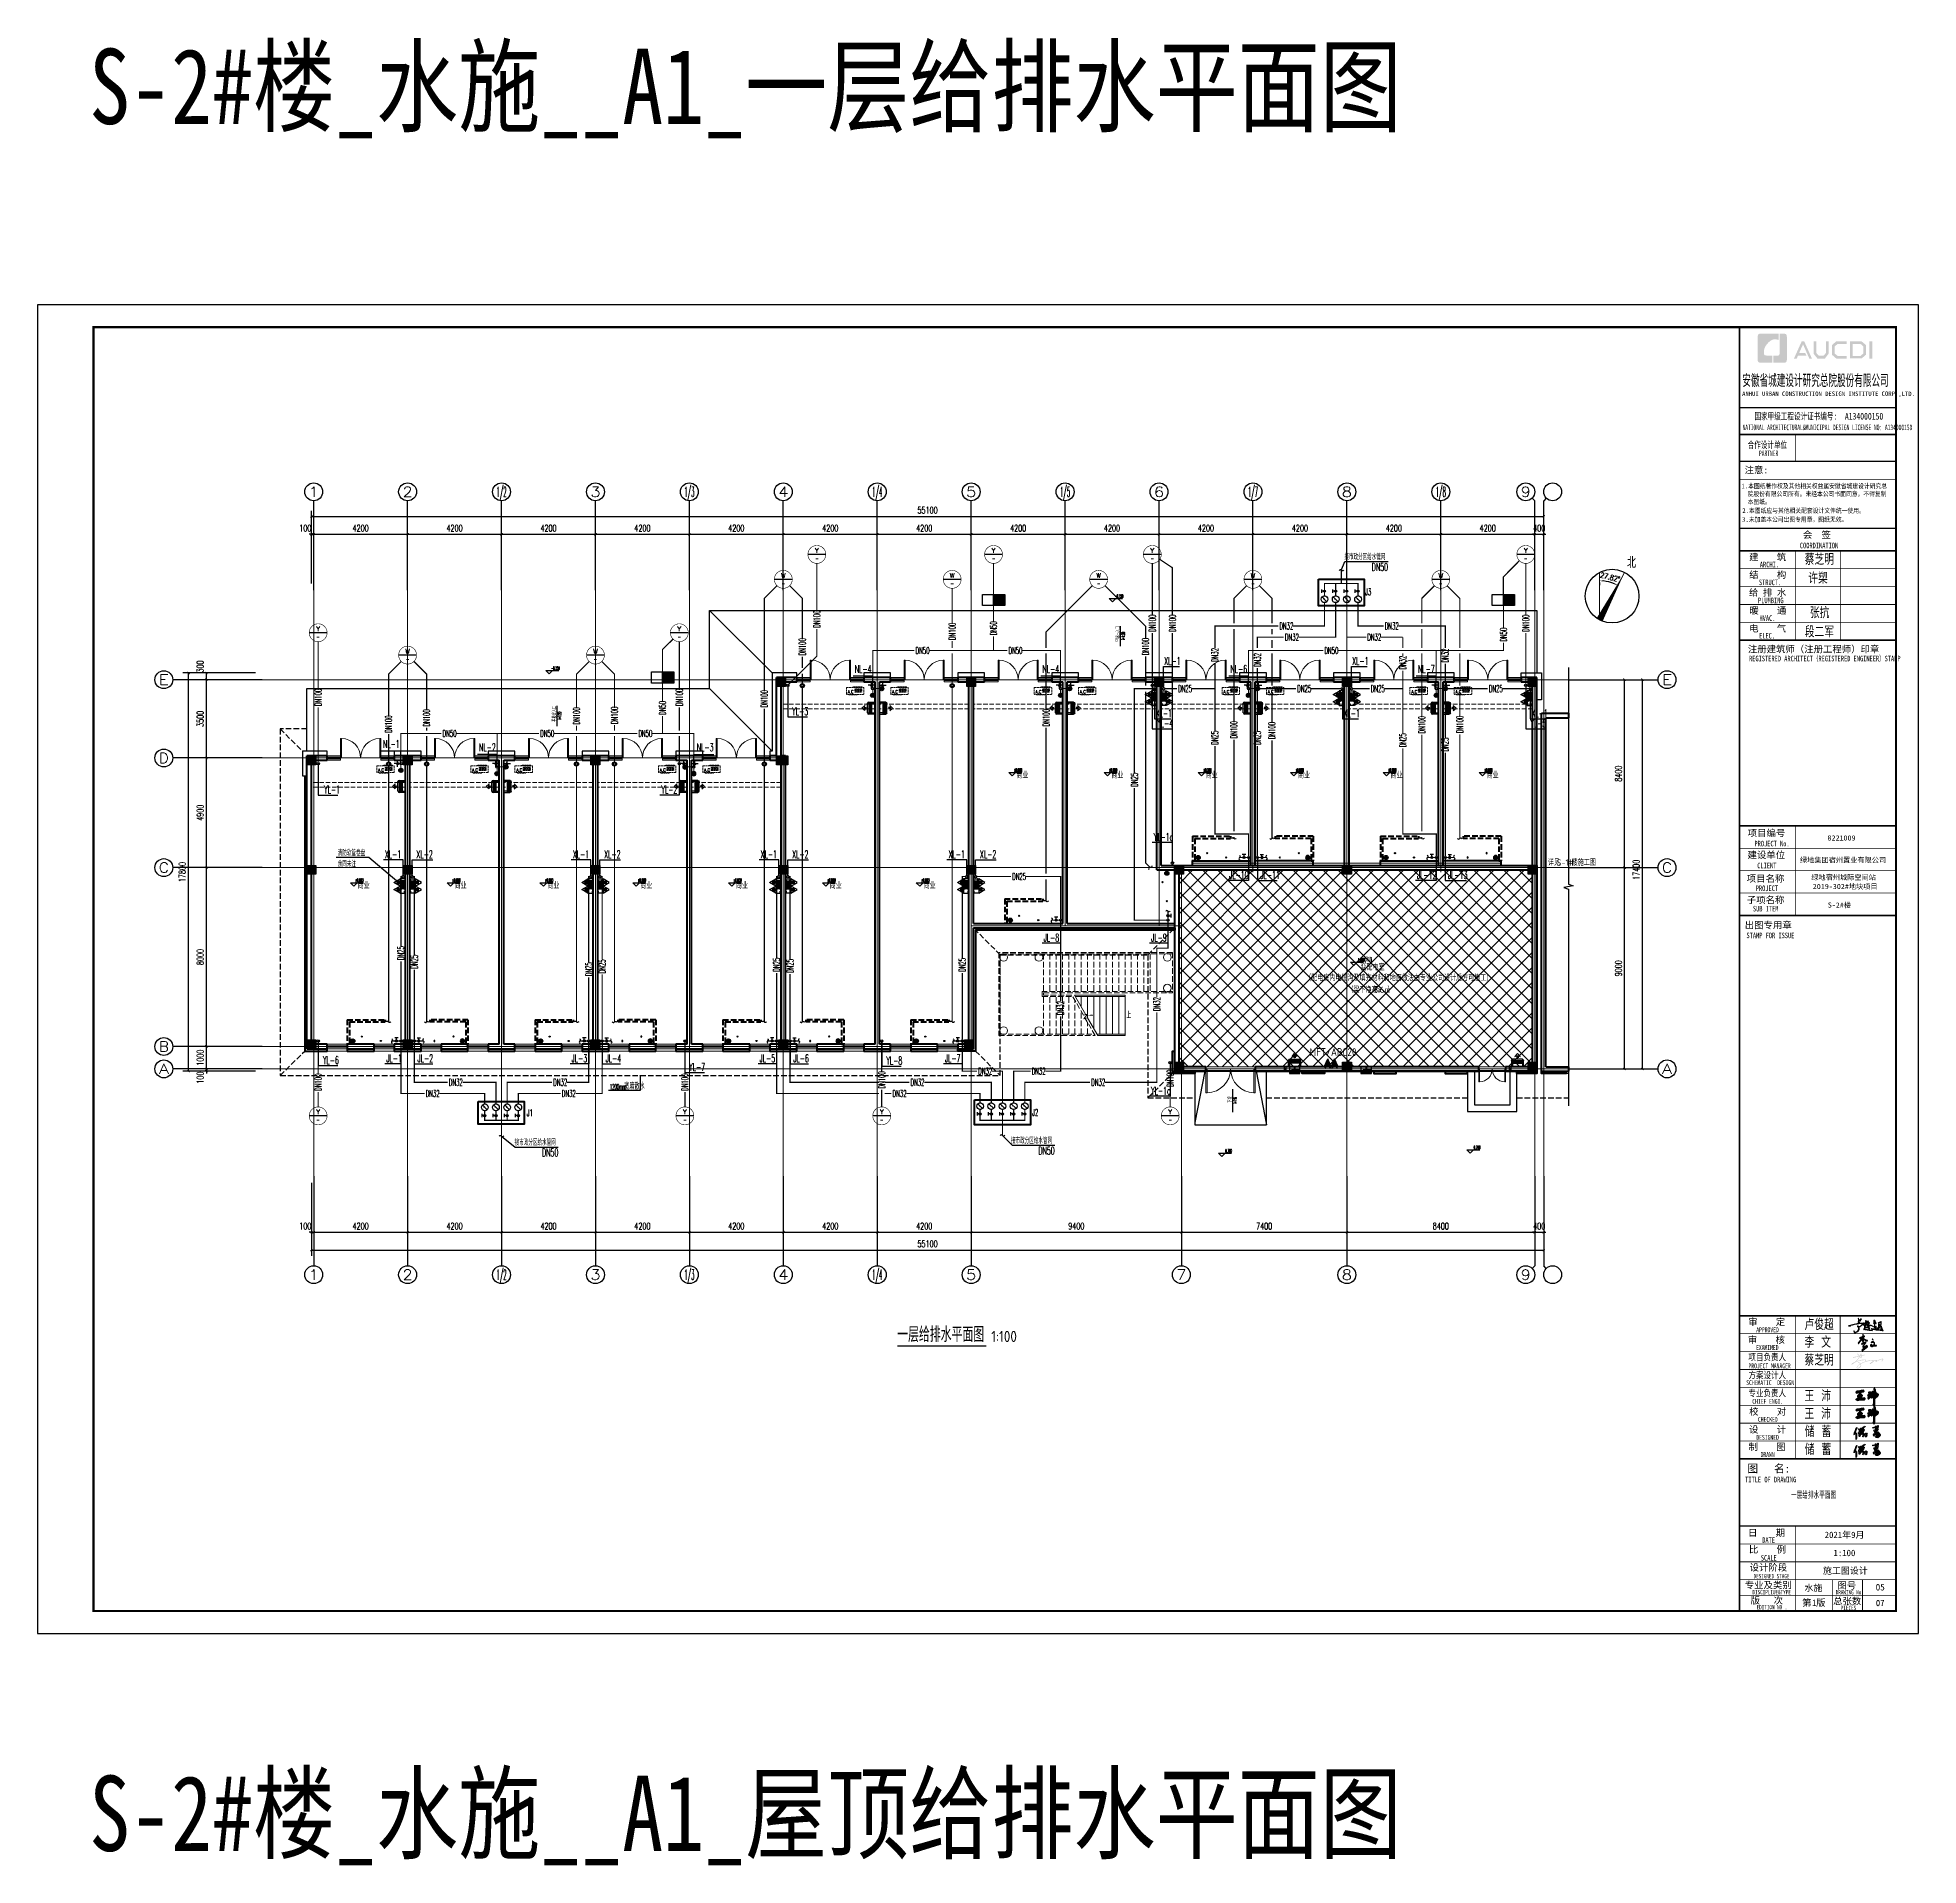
# Model space of a CAD drawing. Extents: x 1382187 to 1725648, y 860327 to 1571294.
# Drawn here: x 1471963 to 1556063, y 1101948 to 1183662 of the extents above; entities that cross this region are included whole.
import ezdxf
from ezdxf.enums import TextEntityAlignment as Align

# ---------------------------------------------------------------- set-up
doc = ezdxf.new("R2010")
doc.units = 0
doc.header["$LTSCALE"] = 1000
doc.header["$MEASUREMENT"] = 0
for name, pattern in [('__DASH', [0.35, 0.25, -0.1]), ('ACAD_ISO10W100', [18.5, 12, -3, 0.5, -3]), ('DASH', [0.35, 0.25, -0.1]), ('DOTE', [2.42, 2, -0.2, 0.02, -0.2])]:
    doc.linetypes.add(name, pattern=pattern)
for name, color, linetype in [('A-AC', 8, 'Continuous'), ('A-DI-S(箭头)', 76, 'Continuous'), ('A-EQPM-MECH', 191, 'Continuous'), ('AXIS', 3, 'Continuous'), ('AXIS_TEXT', 4, 'Continuous'), ('C-AXIS(轴号)', 3, 'Continuous'), ('C-AXIS-T(字)', 7, 'Continuous'), ('C-Sheet-图框', 101, 'Continuous'), ('DIM_ELEV', 3, 'Continuous'), ('DIM_LEAD', 3, 'Continuous'), ('DIM_SYMB', 3, 'Continuous'), ('DIM_不分区消火栓', 3, 'Continuous'), ('DIM_不分区给水', 3, 'Continuous'), ('DIM_凝结', 3, 'Continuous'), ('DIM_雨水', 3, 'Continuous'), ('EQUIP_不分区给水', 7, 'Continuous'), ('EQUIP_地漏', 7, 'Continuous'), ('EQUIP_污水', 7, 'Continuous'), ('EQUIP_消防', 7, 'Continuous'), ('EQUIP_灭火器', 7, 'Continuous'), ('H-SB-ZK', 6, 'Continuous'), ('PIPE-不分区给水', 3, 'J'), ('PIPE-凝结', 150, 'N'), ('PIPE-污水', 2, 'W'), ('PIPE-雨水', 4, 'Y'), ('PUB_DIM', 3, 'Continuous'), ('PUB_TEXT', 4, 'Continuous'), ('S-COLU-HATCH', 30, 'Continuous'), ('S-COLU-LINE1', 6, 'Continuous'), ('TEXT_不分区给水', 7, 'Continuous'), ('TEXT_凝结', 7, 'Continuous'), ('TEXT_污水', 7, 'Continuous'), ('TEXT_灭火器', 7, 'Continuous'), ('TEXT_雨水', 4, 'Continuous'), ('TWT_雨水口', 4, 'Continuous'), ('VALVE_不分区给水', 7, 'Continuous'), ('VPIPE-不分区消火栓', 1, 'X'), ('VPIPE-不分区给水', 3, 'J'), ('VPIPE-凝结', 150, 'N'), ('VPIPE-雨水', 4, 'Y'), ('卫生间', 6, 'Continuous'), ('图框', 140, 'Continuous'), ('图签文字', 147, 'Continuous'), ('导图字', 7, 'Continuous'), ('平面线脚', 30, 'Continuous'), ('机电标识类', 1, 'Continuous'), ('电子签名-李文', 7, 'DASH'), ('签名-水', 7, 'Continuous')]:
    doc.layers.add(name, color=color, linetype=linetype)
for name, color, linetype, lineweight in [('DOTE', 19, 'DOTE', 9), ('E_钢构雨棚', 165, 'Continuous', 18), ('WALL', 9, 'Continuous', 40), ('WINDOW', 8, 'Continuous', 15), ('ZC', 6, 'Continuous', 40), ('图签', 147, 'Continuous', 18), ('平面-栏杆', 135, 'Continuous', 15), ('平面-看线', 45, 'Continuous', 15), ('平面-空调预留孔', 8, 'Continuous', 15), ('空调', 8, 'Continuous', 13), ('立面-普通轮廓', 7, 'Continuous', 18), ('签名', 7, 'Continuous', 18)]:
    doc.layers.add(name, color=color, linetype=linetype, lineweight=lineweight)
doc.styles.add('_TCH_AXIS', font='COMPLEX', dxfattribs={"bigfont": 'GBCBIG'})
doc.styles.add('_TCH_DIM', font='SIMPLEX.shx', dxfattribs={"width": 0.6, "oblique": 10, "bigfont": 'hztxt.shx'})
doc.styles.add('_TCH_DIM_T3', font='SIMPLEX', dxfattribs={"width": 0.705882, "bigfont": 'GBCBIG'})
doc.styles.add('_TWT_CIRCLE', font='COMPLEX', dxfattribs={"width": 1.1, "height": 3.5, "bigfont": 'HZTXT'})
doc.styles.add('_TWT_PIPEDN', font='SIMPLEX.shx', dxfattribs={"width": 0.6, "oblique": 10, "height": 3, "bigfont": 'HZTXT.shx'})
doc.styles.add('_TWT_SERIAL', font='simplex.shx', dxfattribs={"width": 0.6, "oblique": 10, "height": 3.5, "bigfont": 'aadri.shx'})
doc.styles.add('COMPLEX', font='COMPLEX')
doc.styles.add('HT', font='simhei.ttf')
doc.styles.get("Standard").update_dxf_attribs({"font": 'gbenor.shx', "bigfont": 'gbcbig.shx'})
doc.styles.add('宋体', font='', dxfattribs={"height": 50})
doc.styles.add('建筑图签-1', font='simhei.ttf', dxfattribs={"width": 0.7})
doc.styles.add('建筑图签-2', font='TXT.shx', dxfattribs={"width": 0.5, "bigfont": 'HZTXT.shx'})
doc.styles.add('黑体', font='simhei.ttf')
doc.styles.get('宋体').set_extended_font_data('SimSun')
doc.linetypes.add('J', pattern='A,3,-0.2,["J",Standard,S=0.25,R=0,X=-0.1,Y=-0.115],-0.2', length=3.4)
doc.linetypes.add('N', pattern='A,3,-0.2,["N",Standard,S=0.25,R=0,X=-0.1,Y=-0.115],-0.2', length=3.4)
doc.linetypes.add('W', pattern='A,3,-0.2,["W",Standard,S=0.25,R=0,X=-0.1,Y=-0.115],-0.2', length=3.4)
doc.linetypes.add('X', pattern='A,3,-0.2,["X",Standard,S=0.25,R=0,X=-0.1,Y=-0.115],-0.25', length=3.45)
doc.linetypes.add('Y', pattern='A,2,-0.2,["Y",Standard,S=0.4,R=0,X=-0.1,Y=-0.115],-0.35', length=2.55)
doc.dimstyles.new('_TCH_ARCH&&100', dxfattribs={"dimtxt": 297.5, "dimasz": 100, "dimexe": 250, "dimexo": 300, "dimgap": 126.25, "dimtad": 1, "dimdec": 0, "dimzin": 0, "dimdsep": 46, "dimtxsty": '_TCH_DIM_T3', "dimblk": 'ARCHTICK', "dimcen": 0.09, "dimclrt": 7, "dimazin": 2, "dimtfac": 1, "dimtdec": 0, "dimtix": 1, "dimtmove": 2, "dimatfit": 3, "dimfxl": 0, "dimtolj": 1, "dimtzin": 0, "dimarcsym": 0})
doc.dimstyles.new('_TCH_ARROW&&80', dxfattribs={"dimtxt": 238, "dimasz": 160, "dimexe": 200, "dimexo": 240, "dimgap": 101, "dimtad": 1, "dimdec": 0, "dimzin": 0, "dimdsep": 46, "dimtxsty": '_TCH_DIM_T3', "dimcen": 0.09, "dimclrt": 7, "dimazin": 2, "dimtfac": 1, "dimtdec": 0, "dimtix": 1, "dimtmove": 2, "dimatfit": 3, "dimfxl": 0, "dimtolj": 1, "dimtzin": 0, "dimarcsym": 0})

msp = doc.modelspace()

# ---------------------------------------------------------------- texts
at = {"layer": 'A-DI-S(箭头)', "color": 7, "style": '_TCH_DIM', "width": 0.6}
msp.add_text('上', height=280, dxfattribs=at).set_placement((1520643.9, 1139816.1))
at = {"layer": 'C-Sheet-图框', "color": 7, "style": '宋体', "width": 0.6}
msp.add_text('一层给排水平面图', height=300, dxfattribs=at).set_placement((1550367.6, 1118372.1))
at = {"layer": 'C-Sheet-图框', "color": 7, "style": '宋体'}
msp.add_text('05', height=300, dxfattribs=at).set_placement((1554154.1, 1114238.3))
at = {"layer": 'DIM_ELEV', "color": 8, "style": '_TCH_DIM'}
for s, height, width, p in [('-0.150', 148.75, 0.423529, (1520128.5, 1158618.7)), ('-0.150', 148.75, 0.423529, (1494928.5, 1155399.4)), ('%%P0.000', 148.75, 0.423529, (1515617.4, 1150844.4)), ('%%P0.000', 148.75, 0.423529, (1519871.3, 1150844.4)), ('%%P0.000', 148.75, 0.423529, (1524085.8, 1150844.4)), ('%%P0.000', 148.75, 0.423529, (1528211.7, 1150844.4)), ('%%P0.000', 148.75, 0.423529, (1532349.3, 1150844.4)), ('%%P0.000', 148.75, 0.423529, (1536649.7, 1150844.4)), ('%%P0.000', 148.75, 0.423529, (1486169.5, 1145915.6)), ('%%P0.000', 148.75, 0.423529, (1490501.1, 1145915.6)), ('%%P0.000', 148.75, 0.423529, (1494649.9, 1145915.6)), ('%%P0.000', 148.75, 0.423529, (1498798.8, 1145915.6)), ('%%P0.000', 148.75, 0.423529, (1503077.8, 1145915.6)), ('%%P0.000', 148.75, 0.423529, (1507277.8, 1145915.6)), ('%%P0.000', 148.75, 0.423529, (1511477.8, 1145915.6)), ('1.000', 148.75, 0.423529, (1530996.1, 1142364.5)), ('(', 148.8, 0.423529, (1531304.3, 1142364.5)), ('建筑', 175, 0.6, (1531356.5, 1142364.5)), (')', 148.8, 0.423529, (1531576.9, 1142364.5)), ('0.700', 148.75, 0.423529, (1525070.7, 1133823.5)), ('0.700', 148.75, 0.423529, (1536179.3, 1133974.5))]:
    msp.add_text(s, height=height, dxfattribs=dict(at, width=width)).set_placement(p)
at = {"layer": 'DIM_LEAD', "color": 7, "style": '_TCH_DIM'}
for s, height, width, p in [('1200mm', 238, 0.423529, (1497551, 1136639.9)), ('宽暗散水', 280, 0.6, (1498203.8, 1136639.9))]:
    msp.add_text(s, height=height, dxfattribs=dict(at, width=width)).set_placement(p)
at = {"layer": 'DIM_SYMB', "color": 7, "style": '_TCH_DIM', "width": 0.6}
msp.add_text('北', height=500, dxfattribs=at).set_placement((1543034.9, 1159948.1))
at = {"layer": 'DIM_SYMB', "color": 8, "style": '_TCH_DIM'}
for s, height, width, p in [('平坡出入口', 175, 0.6, (1520361.7, 1156645.6)), ('i=1:20', 148.75, 0.423529, (1520576.3, 1156746.2)), ('平坡出入口', 175, 0.6, (1495161.7, 1153078.9)), ('i=1:20', 148.75, 0.423529, (1495376.3, 1153179.6)), ('下坡', 175, 0.6, (1525364.8, 1136041.6)), ('i=1:8', 148.75, 0.423529, (1525579.4, 1136005.5))]:
    msp.add_text(s, height=height, rotation=90, dxfattribs=dict(at, width=width)).set_placement(p)
at = {"layer": 'DIM_不分区消火栓', "color": 7, "style": '_TWT_SERIAL', "width": 0.48}
for s, p in [('XL-1', (1522342.3, 1155614.2)), ('XL-1', (1530742.3, 1155614.2)), ('XL-1', (1521957.8, 1153282.7)), ('XL-1', (1530357.8, 1153282.7)), ('XL-1', (1538757.8, 1153282.7)), ('XL-1', (1487492.9, 1146976.1)), ('XL-2', (1488900.7, 1146976.1)), ('XL-1', (1495892.9, 1146976.1)), ('XL-2', (1497300.7, 1146976.1)), ('XL-1', (1504292.9, 1146976.1)), ('XL-2', (1505700.7, 1146976.1)), ('XL-1', (1512692.9, 1146976.1)), ('XL-2', (1514100.7, 1146976.1))]:
    msp.add_text(s, height=350, dxfattribs=at).set_placement(p)
at = {"layer": 'DIM_不分区给水', "color": 7, "style": '_TWT_SERIAL'}
for s, height, width, p in [('接市政分区给水管网', 261.81, 0.6, (1530394.7, 1160309.4)), ('DN50', 350, 0.48, (1531620.2, 1159819.4)), ('消防软管卷盘', 261.81, 0.6, (1485383.6, 1147072)), ('余同未注', 261.81, 0.6, (1485383.6, 1146582)), ('JL-10', 350, 0.48, (1525243.2, 1146050.2)), ('JL-11', 350, 0.48, (1526639.8, 1146050.2)), ('JL-12', 350, 0.48, (1533643.2, 1146050.2)), ('JL-13', 350, 0.48, (1535031.1, 1146050.2)), ('JL-8', 350, 0.48, (1516949.1, 1143250.2)), ('JL-9', 350, 0.48, (1521755.7, 1143250.2)), ('JL-1', 350, 0.48, (1487557.4, 1137850.2)), ('JL-2', 350, 0.48, (1488952.3, 1137850.2)), ('JL-3', 350, 0.48, (1495841.9, 1137850.2)), ('JL-4', 350, 0.48, (1497364.5, 1137850.2)), ('JL-5', 350, 0.48, (1504248.5, 1137850.2)), ('JL-6', 350, 0.48, (1505757.3, 1137850.2)), ('JL-7', 350, 0.48, (1512535.3, 1137850.2)), ('接市政分区给水管网', 261.81, 0.6, (1493293.3, 1134134.5)), ('DN50', 350, 0.48, (1494518.9, 1133644.5)), ('接市政分区给水管网', 261.81, 0.6, (1515488.5, 1134212.5)), ('DN50', 350, 0.48, (1516714.1, 1133722.5))]:
    msp.add_text(s, height=height, dxfattribs=dict(at, width=width)).set_placement(p)
at = {"layer": 'DIM_凝结', "color": 7, "style": '_TWT_SERIAL', "width": 0.48}
for s, p in [('NL-4', (1508504.2, 1155256.6)), ('NL-4', (1516896.8, 1155256.6)), ('NL-6', (1525304.2, 1155256.6)), ('NL-7', (1533683.1, 1155256.6)), ('NL-1', (1487404.2, 1151906.6)), ('NL-2', (1491699.9, 1151756.6)), ('NL-3', (1501440.2, 1151756.6))]:
    msp.add_text(s, height=350, dxfattribs=at).set_placement(p)
at = {"layer": 'DIM_雨水', "color": 7, "style": '_TWT_CIRCLE'}
for s, height, p, p2 in [('Y', 203.9, (1506722.5, 1160630.9), (1506893.4, 1160630.9)), ('Y', 203.9, (1514622.5, 1160630.9), (1514793.4, 1160630.9)), ('Y', 203.9, (1521722.5, 1160630.9), (1521893.4, 1160630.9)), ('Y', 203.9, (1538422.5, 1160630.9), (1538593.4, 1160630.9)), ('W', 197, (1505204.8, 1159517.8), (1505411.1, 1159517.8)), ('W', 197, (1512755.1, 1159517.8), (1512961.4, 1159517.8)), ('W', 197, (1519304.8, 1159517.8), (1519511.1, 1159517.8)), ('W', 197, (1526204.8, 1159517.8), (1526411.1, 1159517.8)), ('W', 197, (1534604.8, 1159517.8), (1534811.1, 1159517.8)), ('Y', 203.9, (1484422.5, 1157130.9), (1484593.4, 1157130.9)), ('Y', 203.9, (1500572.5, 1157130.9), (1500743.4, 1157130.9)), ('W', 197, (1488404.8, 1156131.9), (1488611.1, 1156131.9)), ('W', 197, (1496804.8, 1156131.9), (1497011.1, 1156131.9)), ('Y', 203.9, (1484422.5, 1135530.9), (1484593.4, 1135530.9)), ('Y', 203.9, (1500822.5, 1135530.9), (1500993.4, 1135530.9)), ('Y', 203.9, (1509622.5, 1135530.9), (1509793.4, 1135530.9)), ('Y', 203.9, (1522522.5, 1135530.9), (1522693.4, 1135530.9))]:
    msp.add_text(s, height=height, dxfattribs=at).set_placement(p, p2, align=Align.FIT)
at = {"layer": 'DIM_雨水', "color": 7, "style": '_TWT_CIRCLE', "width": 0.777778}
for p, p2 in [((1506732.1, 1160274.9), (1506883.8, 1160274.9)), ((1514632.1, 1160274.9), (1514783.8, 1160274.9)), ((1521732.1, 1160274.9), (1521883.8, 1160274.9)), ((1538432.1, 1160274.9), (1538583.8, 1160274.9)), ((1505232.1, 1159160.7), (1505383.8, 1159160.7)), ((1512782.3, 1159160.7), (1512934.1, 1159160.7)), ((1519332.1, 1159160.7), (1519483.8, 1159160.7)), ((1526232.1, 1159160.7), (1526383.8, 1159160.7)), ((1534632.1, 1159160.7), (1534783.8, 1159160.7)), ((1484432.1, 1156774.9), (1484583.8, 1156774.9)), ((1500582.1, 1156774.9), (1500733.8, 1156774.9)), ((1488432.1, 1155774.9), (1488583.8, 1155774.9)), ((1496832.1, 1155774.9), (1496983.8, 1155774.9)), ((1484432.1, 1135174.9), (1484583.8, 1135174.9)), ((1500832.1, 1135174.9), (1500983.8, 1135174.9)), ((1509632.1, 1135174.9), (1509783.8, 1135174.9)), ((1522532.1, 1135174.9), (1522683.8, 1135174.9))]:
    msp.add_text('-', height=207, dxfattribs=at).set_placement(p, p2, align=Align.FIT)
at = {"layer": 'DIM_雨水', "color": 7, "style": '_TWT_SERIAL', "width": 0.48}
for s, p in [('YL-3', (1505705.8, 1153369.3)), ('YL-4', (1522029.8, 1152830.4)), ('YL-5', (1538713.8, 1152831.6)), ('YL-1', (1484769.8, 1149869.3)), ('YL-2', (1499855.6, 1149869.3)), ('YL-1c', (1521871.9, 1147750.1)), ('YL-6', (1484722.6, 1137773.8)), ('YL-8', (1509914.6, 1137754.5)), ('YL-7', (1501097.8, 1137469.3)), ('YL-1d', (1521754.1, 1136403.4))]:
    msp.add_text(s, height=350, dxfattribs=at).set_placement(p)
at = {"layer": 'PUB_TEXT', "color": 8}
for s, height, p in [('商业', 270.07, (1515724, 1150547.7)), ('商业', 270.07, (1519977.9, 1150547.7)), ('商业', 270.07, (1524192.4, 1150547.7)), ('商业', 270.07, (1528318.3, 1150547.7)), ('商业', 270.07, (1532455.9, 1150547.7)), ('商业', 270.07, (1536756.3, 1150547.7)), ('详见', 270.07, (1539493.9, 1146643.6)), ('S-1#', 280, (1539887.1, 1146643.6)), ('楼施工图', 270.07, (1540563.7, 1146643.6)), ('商业', 270.07, (1486276.1, 1145618.9)), ('商业', 270.07, (1490607.6, 1145618.9)), ('商业', 270.07, (1494756.5, 1145618.9)), ('商业', 270.07, (1498905.4, 1145618.9)), ('商业', 270.07, (1503184.4, 1145618.9)), ('商业', 270.07, (1507384.4, 1145618.9)), ('商业', 270.07, (1511584.4, 1145618.9)), ('变配电室', 270.07, (1531112.4, 1141962.9)), ('（配电房内电缆沟及填充材料和地面做法由专业公司设计后方可施工）', 270.071, (1528641.4, 1141484.7)), ('（梁下净高≥', 270.07, (1530534.6, 1140952.6)), ('）', 270.1, (1532320.8, 1140952.6)), ('3.6m', 280, (1531714.1, 1140952.6))]:
    msp.add_text(s, height=height, dxfattribs=at).set_placement(p)
at = {"layer": 'PUB_TEXT'}
for s, height, p in [('一层给排水平面图', 675.18, (1510401.1, 1125345.3)), ('1:100', 500, (1514603.9, 1125345.3))]:
    msp.add_text(s, height=height, dxfattribs=at).set_placement(p)
at = {"layer": 'TEXT_不分区给水', "style": '_TWT_PIPEDN', "width": 0.48}
for s, p in [('J3', (1531328.3, 1158732.9)), ('DN32', (1527489.4, 1157206.1)), ('DN32', (1532201.7, 1157206.1)), ('DN32', (1527739, 1156706.1)), ('DN32', (1531421.5, 1156706.1)), ('DN25', (1522961.4, 1154406.1)), ('DN25', (1528287.7, 1154406.1)), ('DN25', (1531576.7, 1154406.1)), ('DN25', (1536855.4, 1154406.1)), ('DN25', (1515540.5, 1146006.1)), ('DN32', (1490349.3, 1136806.1)), ('DN32', (1495019.9, 1136806.1)), ('DN32', (1510994.8, 1136806.1)), ('DN32', (1514024.5, 1137306.1)), ('DN32', (1516413, 1137306.1)), ('DN32', (1519077.7, 1136806.1)), ('DN32', (1489315.6, 1136306.1)), ('DN32', (1495402.7, 1136306.1)), ('DN32', (1510193.3, 1136306.1)), ('J1', (1493838.8, 1135445.7)), ('J2', (1516435.7, 1135461.1))]:
    msp.add_text(s, height=300, dxfattribs=at).set_placement(p)
for s, p in [('DN32', (1524757.9, 1155748)), ('DN32', (1526657.9, 1155524.3)), ('DN32', (1533157.9, 1155404.6)), ('DN32', (1535057.9, 1155720.4)), ('DN25', (1524757.9, 1152045.2)), ('DN25', (1526657.9, 1152041.3)), ('DN25', (1533157.9, 1151936.8)), ('DN25', (1535057.9, 1151741.9)), ('DN25', (1521157.9, 1150169.8)), ('DN25', (1488357.9, 1142419.5)), ('DN25', (1488957.9, 1142036.5)), ('DN25', (1496757.9, 1141700.1)), ('DN25', (1497357.9, 1141827.4)), ('DN25', (1505157.9, 1141900.5)), ('DN25', (1505757.9, 1141845.9)), ('DN25', (1513457.9, 1141895.1)), ('DN32', (1517857.9, 1139963.3)), ('DN32', (1522157.9, 1140139.5))]:
    msp.add_text(s, height=300, rotation=90, dxfattribs=at).set_placement(p)
at = {"layer": 'TEXT_凝结', "style": '_TWT_PIPEDN', "width": 0.48}
for p in [(1514857.9, 1156944.9), (1537657.9, 1156657.1), (1500057.9, 1153383.9)]:
    msp.add_text('DN50', height=300, rotation=90, dxfattribs=at).set_placement(p)
for p in [(1511220.4, 1156106.1), (1515377.4, 1156106.1), (1529502.2, 1156106.1), (1490073.4, 1152406.1), (1494438, 1152406.1), (1498825.8, 1152406.1)]:
    msp.add_text('DN50', height=300, dxfattribs=at).set_placement(p)
at = {"layer": 'TEXT_污水', "style": '_TWT_PIPEDN', "width": 0.48}
for rotation, p in [(89.999658, (1513008.3, 1156729.1)), (90, (1506307.7, 1156038.2)), (90, (1521658.2, 1156049.9)), (90, (1504608.2, 1153716.2)), (90, (1487808.2, 1152585)), (90, (1489507.7, 1152861)), (90, (1496208.2, 1152951.4)), (90, (1497907.7, 1152974.3)), (90, (1517208.2, 1152866.6)), (90, (1534008.2, 1152555.9)), (90, (1535707.7, 1152567.9)), (90, (1525608.2, 1152330.1)), (90, (1527307.7, 1152294.3))]:
    msp.add_text('DN100', height=300, rotation=rotation, dxfattribs=at).set_placement(p)
at = {"layer": 'TEXT_灭火器'}
msp.add_text('MFT/ABC20', height=350, dxfattribs=at).set_placement((1528842.4, 1138133.6))
at = {"layer": 'TEXT_雨水', "color": 0, "style": '_TWT_PIPEDN', "width": 0.48}
for rotation, p in [(90, (1506957.9, 1157275.3)), (89.995262, (1521958.1, 1157094.3)), (90, (1522857.9, 1157094.3)), (89.995262, (1538658.1, 1157094.3)), (90, (1484657.9, 1153775.3)), (90, (1500807.9, 1153775.3)), (89.986275, (1484657.4, 1136574.1)), (89.986275, (1501057.4, 1136574.1)), (89.986275, (1509857.4, 1136677.5)), (90, (1522757.9, 1136747.9))]:
    msp.add_text('DN100', height=300, rotation=rotation, dxfattribs=at).set_placement(p)
at = {"layer": '导图字', "color": 1, "style": '黑体', "width": 0.8}
for s, p in [('S-2#楼_水施__A1_一层给排水平面图', (1474271, 1179802)), ('S-2#楼_水施__A1_屋顶给排水平面图', (1474271, 1102593.6))]:
    msp.add_text(s, height=3364.726, dxfattribs=at).set_placement(p)

# ---------------------------------------------------------------- blocks, each defined once
blk = doc.blocks.new('A$C4674339A')
for p, q in [((650, 0), (0, 0)), ((0, 0), (0, -240)), ((64, -38), (64, 0)), ((270, 0), (270, -240)), ((473, -38), (473, 0)), ((560, -37), (560, 0)), ((618, 0), (618, -37)), ((650, -240), (650, 0)), ((6, -185), (0, -185)), ((0, -185), (0, -220)), ((0, -220), (6, -220)), ((0, -240), (650, -240)), ((6, -220), (6, -185)), ((10, -191), (6, -191)), ((6, -191), (6, -215)), ((6, -215), (10, -215)), ((10, -215), (10, -191)), ((10, -204), (10, -202)), ((10, -202), (479, -202)), ((479, -204), (10, -204)), ((472, -38), (64, -38)), ((68, -191), (68, -201)), ((92, -191), (68, -191)), ((92, -38), (92, -191)), ((449, -114), (92, -66)), ((449, -153), (92, -105)), ((449, -191), (92, -142)), ((92, -191), (449, -191)), ((449, -81), (133, -38)), ((449, -38), (449, -191)), ((449, -191), (473, -191)), ((473, -191), (473, -201)), ((479, -202), (479, -204)), ((618, -37), (560, -37))]:
    blk.add_line(p, q)
blk = doc.blocks.new('A$C0D704E5B')
at = {"layer": 'EQUIP_消防', "xscale": -1, "rotation": 90}
blk.add_blockref('A$C4674339A', (0, 0), dxfattribs=at)
blk = doc.blocks.new('院标1')
h = blk.add_hatch(color=150)
h.dxf.hatch_style = 1
h.set_gradient(color1=(33, 113, 253), color2=(33, 113, 253), tint=1, name='INVCURVED')
edge = h.paths.add_edge_path()
edge.add_spline(control_points=[(116373, 648379), (116379, 648379), (116382, 648379), (116391, 648379), (116391, 648379), (116391, 648379), (116616, 648379), (116616, 648379), (116616, 648379), (116616, 648379), (116616, 648054), (116616, 648054), (116616, 648054), (116616, 648054), (116108, 648054), (116108, 648054), (116108, 648054), (116028, 648054), (115963, 648111), (115963, 648199), (115963, 648199), (115963, 648199), (115963, 649215), (115963, 649215), (115963, 649215), (115963, 649295), (116018, 649360), (116108, 649360), (116108, 649360), (116108, 649360), (116897, 649360), (116897, 649360), (116897, 649360), (116897, 649360), (116897, 649080), (116897, 649080), (116897, 649080), (116897, 649080), (116566, 649140), (116356, 648859), (116356, 648859), (116245, 648719), (116240, 648545), (116247, 648466), (116247, 648466), (116254, 648386), (116247, 648466), (116247, 648466), (116247, 648466), (116247, 648466), (116258, 648374), (116373, 648379)], knot_values=[0, 0, 0, 0, 0.071429, 0.071429, 0.071429, 0.107143, 0.142857, 0.142857, 0.142857, 0.178571, 0.214286, 0.214286, 0.214286, 0.25, 0.285714, 0.285714, 0.285714, 0.321429, 0.357143, 0.357143, 0.357143, 0.392857, 0.428571, 0.428571, 0.428571, 0.464286, 0.5, 0.5, 0.5, 0.535714, 0.571429, 0.571429, 0.571429, 0.607143, 0.642857, 0.642857, 0.642857, 0.678571, 0.714286, 0.714286, 0.714286, 0.75, 0.785714, 0.785714, 0.785714, 0.821429, 0.857143, 0.857143, 0.857143, 0.928571, 1, 1, 1, 1], degree=3, periodic=0)
h = blk.add_hatch(color=150)
h.dxf.hatch_style = 1
h.set_gradient(color1=(33, 113, 253), color2=(33, 113, 253), tint=1, name='INVCURVED')
edge = h.paths.add_edge_path()
edge.add_spline(control_points=[(117268, 649215), (117268, 649215), (117268, 648199), (117268, 648199), (117268, 648199), (117268, 648114), (117212, 648054), (117123, 648054), (117123, 648054), (117123, 648054), (116663, 648054), (116663, 648054), (116663, 648054), (116663, 648054), (116663, 648379), (116663, 648379), (116663, 648379), (116663, 648379), (116865, 648379), (116865, 648379), (116865, 648379), (116907, 648379), (116941, 648413), (116941, 648455), (116941, 648455), (116941, 648455), (116941, 649360), (116941, 649360), (116941, 649360), (116941, 649360), (117123, 649360), (117123, 649360), (117123, 649360), (117204, 649360), (117268, 649306), (117268, 649215)], knot_values=[0, 0, 0, 0, 0.1, 0.1, 0.1, 0.15, 0.2, 0.2, 0.2, 0.25, 0.3, 0.3, 0.3, 0.35, 0.4, 0.4, 0.4, 0.45, 0.5, 0.5, 0.5, 0.55, 0.6, 0.6, 0.6, 0.65, 0.7, 0.7, 0.7, 0.75, 0.8, 0.8, 0.8, 0.9, 1, 1, 1, 1], degree=3, periodic=0)
blk = doc.blocks.new('ljc')
at = {"linetype": 'Continuous'}
h = blk.add_hatch(color=0, dxfattribs=at)
h.paths.add_polyline_path([(2023, 1568), (2019, 1564), (2020, 1562), (2024, 1562), (2022, 1552), (1955, 1538), (1933, 1530), (1930, 1527), (1929, 1525), (1931, 1523), (1944, 1524), (1946, 1526), (1942, 1528), (1960, 1535), (1967, 1535), (1975, 1538), (1985, 1539), (1998, 1543), (2010, 1544), (2018, 1547), (2025, 1546), (2035, 1549), (2061, 1550), (2052, 1537), (2042, 1528), (2028, 1521), (2023, 1521), (2018, 1526), (2015, 1527), (2013, 1525), (2013, 1521), (2019, 1516), (2022, 1508), (2022, 1494), (2012, 1477), (2000, 1469), (1988, 1467), (1982, 1473), (1980, 1480), (1978, 1482), (1978, 1475), (1981, 1468), (1988, 1463), (1994, 1463), (2005, 1467), (2018, 1478), (2027, 1493), (2028, 1504), (2025, 1517), (2033, 1518), (2054, 1533), (2067, 1549), (2067, 1552), (2064, 1555), (2029, 1553), (2036, 1575), (2049, 1591), (2047, 1593), (2043, 1592), (2028, 1573), (2025, 1589), (2021, 1597), (2018, 1599), (2017, 1597), (2020, 1590)])
h.paths.add_polyline_path([(2081, 1522), (2081, 1528), (2075, 1541), (2093, 1562), (2097, 1572), (2094, 1577), (2087, 1576), (2089, 1572), (2092, 1572), (2091, 1567), (2080, 1551), (2066, 1537), (2065, 1535), (2067, 1533), (2073, 1535), (2077, 1523), (2077, 1513), (2072, 1496), (2072, 1492), (2074, 1490), (2078, 1494), (2083, 1510), (2099, 1510), (2119, 1507), (2119, 1500), (2116, 1496), (2108, 1493), (2087, 1496), (2084, 1492), (2087, 1489), (2103, 1488), (2122, 1483), (2140, 1484), (2148, 1482), (2152, 1486), (2152, 1491), (2148, 1488), (2125, 1488), (2114, 1490), (2124, 1499), (2126, 1509), (2121, 1512), (2119, 1511), (2108, 1514), (2124, 1523), (2132, 1532), (2130, 1535), (2121, 1536), (2115, 1533), (2109, 1533), (2123, 1555), (2121, 1559), (2114, 1557), (2116, 1564), (2115, 1569), (2111, 1573), (2105, 1572), (2093, 1554)])
h.paths.add_polyline_path([(2089, 1535), (2097, 1535), (2112, 1551), (2116, 1552), (2111, 1543), (2099, 1528), (2101, 1526), (2114, 1528), (2121, 1531), (2124, 1530), (2118, 1524), (2101, 1515), (2084, 1514), (2084, 1518)], flags=16)
h.paths.add_polyline_path([(2093, 1537), (2095, 1540), (2103, 1546), (2096, 1537)], flags=16)
h.paths.add_polyline_path([(2093, 1544), (2094, 1549), (2106, 1568), (2109, 1569), (2111, 1567), (2108, 1554), (2104, 1550)], flags=16)
h.paths.add_polyline_path([(2141, 1534), (2138, 1533), (2137, 1531), (2142, 1527), (2155, 1522), (2158, 1523), (2153, 1528)])
h.paths.add_polyline_path([(2175, 1522), (2173, 1524), (2172, 1546), (2183, 1545), (2185, 1547), (2183, 1557), (2178, 1566), (2177, 1561), (2180, 1556), (2181, 1550), (2175, 1550), (2170, 1554), (2169, 1574), (2171, 1574), (2175, 1569), (2176, 1571), (2170, 1579), (2167, 1579), (2165, 1577), (2164, 1562), (2166, 1553), (2163, 1553), (2162, 1551), (2167, 1547), (2169, 1537), (2169, 1524), (2166, 1521), (2165, 1517), (2168, 1513), (2170, 1513), (2173, 1517), (2180, 1517), (2178, 1502), (2175, 1500), (2167, 1499), (2175, 1496), (2180, 1497), (2183, 1500), (2184, 1511), (2187, 1521), (2185, 1523)])
h.paths.add_polyline_path([(2233, 1542), (2233, 1564), (2231, 1567), (2215, 1558), (2210, 1557), (2206, 1552), (2211, 1548), (2211, 1551), (2229, 1560), (2228, 1542), (2227, 1537), (2224, 1533), (2220, 1534), (2213, 1542), (2211, 1543), (2209, 1541), (2209, 1508), (2189, 1508), (2187, 1506), (2191, 1503), (2213, 1503), (2217, 1511), (2222, 1516), (2232, 1518), (2234, 1513), (2234, 1505), (2227, 1505), (2232, 1502), (2232, 1500), (2228, 1497), (2229, 1493), (2239, 1495), (2243, 1489), (2243, 1486), (2212, 1492), (2189, 1492), (2179, 1494), (2176, 1496), (2167, 1496), (2164, 1498), (2154, 1499), (2147, 1503), (2144, 1503), (2143, 1501), (2144, 1498), (2153, 1494), (2174, 1491), (2186, 1487), (2211, 1487), (2222, 1484), (2230, 1484), (2243, 1480), (2249, 1480), (2251, 1482), (2244, 1496), (2246, 1499), (2238, 1503), (2239, 1513), (2237, 1520), (2233, 1523), (2224, 1522), (2214, 1516), (2212, 1522), (2213, 1536), (2220, 1530), (2228, 1530), (2230, 1532)])
at = {"color": 0, "linetype": 'Continuous', "elevation": 16426272}
for points in [[(1930, 1527), (1929, 1525), (1931, 1523), (1944, 1524), (1946, 1526), (1942, 1528), (1960, 1535), (1967, 1535), (1975, 1538), (1985, 1539), (1998, 1543), (2010, 1544), (2018, 1547), (2025, 1546), (2035, 1549), (2061, 1550), (2052, 1537), (2042, 1528), (2028, 1521), (2023, 1521), (2018, 1526), (2015, 1527), (2013, 1525), (2013, 1521), (2019, 1516), (2022, 1508), (2022, 1494), (2012, 1477), (2000, 1469), (1988, 1467), (1982, 1473), (1980, 1480), (1978, 1482), (1978, 1475), (1981, 1468), (1988, 1463), (1994, 1463), (2005, 1467), (2018, 1478), (2027, 1493), (2028, 1504), (2025, 1517), (2033, 1518), (2054, 1533), (2067, 1549), (2067, 1552), (2064, 1555), (2029, 1553), (2036, 1575), (2049, 1591), (2047, 1593), (2043, 1592), (2028, 1573), (2025, 1589), (2021, 1597), (2018, 1599), (2017, 1597), (2020, 1590), (2023, 1568), (2019, 1564), (2020, 1562), (2024, 1562), (2022, 1552), (1955, 1538), (1933, 1530), (1930, 1527)], [(2163, 1553), (2162, 1551), (2167, 1547), (2169, 1537), (2169, 1524), (2166, 1521), (2165, 1517), (2168, 1513), (2170, 1513), (2173, 1517), (2180, 1517), (2178, 1502), (2175, 1500), (2167, 1499), (2175, 1496), (2180, 1497), (2183, 1500), (2184, 1511), (2187, 1521), (2185, 1523), (2175, 1522), (2173, 1524), (2172, 1546), (2183, 1545), (2185, 1547), (2183, 1557), (2178, 1566), (2177, 1561), (2180, 1556), (2181, 1550), (2175, 1550), (2170, 1554), (2169, 1574), (2171, 1574), (2175, 1569), (2176, 1571), (2170, 1579), (2167, 1579), (2165, 1577), (2164, 1562), (2166, 1553), (2163, 1553)], [(2016, 1561), (2015, 1560), (2017, 1560), (2016, 1561)], [(2017, 1562), (2016, 1561), (2019, 1561), (2017, 1562)], [(2066, 1537), (2065, 1535), (2067, 1533), (2073, 1535), (2077, 1523), (2077, 1513), (2072, 1496), (2072, 1492), (2074, 1490), (2078, 1494), (2083, 1510), (2099, 1510), (2119, 1507), (2119, 1500), (2116, 1496), (2108, 1493), (2087, 1496), (2084, 1492), (2087, 1489), (2103, 1488), (2122, 1483), (2140, 1484), (2148, 1482), (2152, 1486), (2152, 1491), (2148, 1488), (2125, 1488), (2114, 1490), (2124, 1499), (2126, 1509), (2121, 1512), (2119, 1511), (2108, 1514), (2124, 1523), (2132, 1532), (2130, 1535), (2121, 1536), (2115, 1533), (2109, 1533), (2123, 1555), (2121, 1559), (2114, 1557), (2116, 1564), (2115, 1569), (2111, 1573), (2105, 1572), (2093, 1554), (2081, 1522), (2081, 1528), (2075, 1541), (2093, 1562), (2097, 1572), (2094, 1577), (2087, 1576), (2089, 1572), (2092, 1572), (2091, 1567), (2080, 1551), (2066, 1537)], [(2084, 1514), (2084, 1518), (2089, 1535), (2097, 1535), (2112, 1551), (2116, 1552), (2111, 1543), (2099, 1528), (2101, 1526), (2114, 1528), (2121, 1531), (2124, 1530), (2118, 1524), (2101, 1515), (2084, 1514)], [(2093, 1544), (2094, 1549), (2106, 1568), (2109, 1569), (2111, 1567), (2108, 1554), (2104, 1550), (2093, 1544)], [(2093, 1537), (2095, 1540), (2103, 1546), (2096, 1537), (2093, 1537)], [(2138, 1533), (2137, 1531), (2142, 1527), (2155, 1522), (2158, 1523), (2153, 1528), (2141, 1534), (2138, 1533)], [(2144, 1503), (2143, 1501), (2144, 1498), (2153, 1494), (2174, 1491), (2186, 1487), (2211, 1487), (2222, 1484), (2230, 1484), (2243, 1480), (2249, 1480), (2251, 1482), (2244, 1496), (2246, 1499), (2238, 1503), (2239, 1513), (2237, 1520), (2233, 1523), (2224, 1522), (2214, 1516), (2212, 1522), (2213, 1536), (2220, 1530), (2228, 1530), (2230, 1532), (2233, 1542), (2233, 1564), (2231, 1567), (2215, 1558), (2210, 1557), (2206, 1552), (2211, 1548), (2211, 1551), (2229, 1560), (2228, 1542), (2227, 1537), (2224, 1533), (2220, 1534), (2213, 1542), (2211, 1543), (2209, 1541), (2209, 1508), (2189, 1508), (2187, 1506), (2191, 1503), (2213, 1503), (2217, 1511), (2222, 1516), (2232, 1518), (2234, 1513), (2234, 1505), (2227, 1505), (2232, 1502), (2232, 1500), (2228, 1497), (2229, 1493), (2239, 1495), (2243, 1489), (2243, 1486), (2212, 1492), (2189, 1492), (2179, 1494), (2176, 1496), (2167, 1496), (2164, 1498), (2154, 1499), (2147, 1503), (2144, 1503)], [(2177, 1569), (2176, 1570), (2175, 1567), (2177, 1565), (2177, 1569)]]:
    blk.add_lwpolyline(points, dxfattribs=at)
blk = doc.blocks.new('A$C44B256A7')
at = {"layer": '电子签名-李文'}
h = blk.add_hatch(color=0, dxfattribs=at)
h.dxf.hatch_style = 1
h.paths.add_polyline_path([(934, -1198), (941, -1210), (956, -1216), (968, -1207), (992, -1199), (1012, -1194), (1037, -1192), (1054, -1200), (1076, -1215), (1093, -1230), (1096, -1243), (1095, -1265), (1092, -1286), (1086, -1310), (1075, -1335), (1059, -1365), (1039, -1388), (1024, -1405), (1007, -1416), (991, -1423), (973, -1429), (958, -1429), (945, -1423), (936, -1414), (927, -1402), (919, -1391), (910, -1376), (910, -1366), (915, -1361), (935, -1366), (957, -1369), (977, -1373), (1002, -1377), (1020, -1380), (1055, -1386), (1075, -1389), (1102, -1393), (1140, -1392), (1169, -1396), (1199, -1396), (1222, -1404), (1226, -1395), (1230, -1384), (1221, -1380), (1202, -1379), (1168, -1378), (1110, -1373), (1073, -1371), (1046, -1369), (997, -1351), (972, -1349), (946, -1344), (925, -1342), (903, -1340), (893, -1348), (890, -1366), (894, -1381), (897, -1390), (916, -1418), (935, -1434), (951, -1442), (978, -1445), (993, -1442), (1013, -1435), (1029, -1424), (1042, -1415), (1055, -1395), (1073, -1371), (1079, -1362), (1095, -1333), (1111, -1306), (1111, -1281), (1114, -1251), (1116, -1233), (1101, -1208), (1084, -1194), (1069, -1182), (1055, -1176), (1037, -1171), (1016, -1172), (990, -1176), (970, -1183), (958, -1186), (940, -1186), (934, -1191)])
h.paths.add_polyline_path([(987, -1030), (1007, -1049), (1020, -1066), (1032, -1071), (1036, -1064), (1030, -1052), (1020, -1039), (1013, -1028), (1006, -1017), (992, -1016), (986, -1024)])
h.paths.add_polyline_path([(395, -1278), (403, -1295), (420, -1295), (516, -1261), (580, -1237), (606, -1225), (604, -1242), (569, -1289), (521, -1338), (502, -1370), (469, -1415), (459, -1437), (466, -1461), (473, -1463), (505, -1473), (561, -1464), (589, -1463), (635, -1455), (656, -1452), (683, -1449), (699, -1446), (687, -1462), (666, -1475), (650, -1485), (642, -1496), (607, -1527), (583, -1544), (580, -1546), (575, -1557), (545, -1583), (532, -1592), (516, -1602), (509, -1608), (462, -1636), (449, -1640), (446, -1634), (474, -1608), (494, -1591), (506, -1568), (523, -1548), (531, -1543), (553, -1516), (584, -1491), (603, -1465), (635, -1430), (668, -1402), (694, -1383), (693, -1366), (669, -1376), (650, -1395), (619, -1417), (594, -1442), (569, -1472), (533, -1499), (492, -1545), (460, -1590), (425, -1625), (417, -1648), (432, -1658), (463, -1657), (488, -1643), (516, -1628), (543, -1606), (571, -1586), (603, -1554), (635, -1533), (664, -1502), (690, -1485), (715, -1464), (726, -1446), (732, -1424), (710, -1420), (656, -1427), (590, -1434), (534, -1446), (510, -1444), (492, -1444), (486, -1428), (519, -1384), (565, -1324), (604, -1274), (630, -1231), (626, -1201), (589, -1206), (563, -1218), (528, -1229), (519, -1232), (499, -1236), (473, -1243), (448, -1253), (428, -1261), (405, -1271), (394, -1276)])
edge = h.paths.add_edge_path()
edge.add_line((470, -744), (463, -751))
edge.add_line((479, -744), (470, -744))
edge.add_line((486, -757), (479, -744))
edge.add_line((488, -983), (488, -948))
edge.add_line((505, -985), (488, -983))
edge.add_line((531, -998), (505, -985))
edge.add_line((559, -1019), (531, -998))
edge.add_line((586, -1042), (559, -1019))
edge.add_line((649, -1079), (586, -1042))
edge.add_line((698, -1095), (649, -1079))
edge.add_line((735, -1105), (698, -1095))
edge.add_line((727, -1120), (735, -1105))
edge.add_line((692, -1122), (727, -1120))
edge.add_line((655, -1122), (692, -1122))
edge.add_line((675, -1107), (655, -1122))
edge.add_line((627, -1093), (675, -1107))
edge.add_line((570, -1058), (627, -1093))
edge.add_line((495, -1007), (570, -1058))
edge.add_line((490, -1012), (495, -1007))
edge.add_line((495, -1144), (490, -1012))
edge.add_line((491, -1152), (495, -1144))
edge.add_line((471, -1149), (491, -1152))
edge.add_line((413, -1057), (471, -1149))
edge.add_line((371, -1021), (413, -1057))
edge.add_line((341, -1002), (371, -1021))
edge.add_line((314, -991), (341, -1002))
edge.add_line((286, -969), (314, -991))
edge.add_line((297, -954), (286, -969))
edge.add_line((497, -860), (487, -865))
edge.add_line((563, -849), (497, -860))
edge.add_line((565, -866), (563, -849))
edge.add_line((448, -990), (471, -966))
edge.add_line((239, -1246), (448, -990))
edge.add_line((247, -1268), (239, -1246))
edge.add_line((227, -1272), (247, -1268))
edge.add_line((213, -1252), (227, -1272))
edge.add_line((221, -1213), (213, -1252))
edge.add_line((366, -1049), (221, -1213))
edge.add_line((531, -873), (487, -920))
edge.add_line((523, -874), (531, -873))
edge.add_line((444, -905), (468, -895))
edge.add_line((350, -952), (444, -905))
edge.add_line((322, -977), (350, -952))
edge.add_line((376, -998), (322, -977))
edge.add_line((410, -1028), (376, -998))
edge.add_line((430, -1046), (410, -1028))
edge.add_line((458, -1093), (430, -1046))
edge.add_line((476, -1116), (458, -1093))
edge.add_line((463, -751), (470, -938))
h = blk.add_hatch(color=0, dxfattribs=at)
h.dxf.hatch_style = 1
h.paths.add_polyline_path([(401, -1047), (383, -1031), (366, -1049), (221, -1213), (213, -1252), (227, -1272), (247, -1268), (239, -1246)])
h.paths.add_polyline_path([(414, -1032), (410, -1028), (397, -1017), (383, -1031), (401, -1047)])
h = blk.add_hatch(color=0, dxfattribs=at)
h.dxf.hatch_style = 1
h.paths.add_polyline_path([(322, -977), (350, -952), (444, -905), (468, -895), (468, -874), (297, -954), (286, -969), (314, -991), (341, -1002), (371, -1021), (383, -1031), (397, -1017), (376, -998)])
h = blk.add_hatch(color=0, dxfattribs=at)
h.dxf.hatch_style = 1
h.paths.add_polyline_path([(470, -938), (397, -1017), (414, -1031), (448, -990), (471, -966), (476, -1116), (458, -1093), (430, -1046), (414, -1032), (401, -1047), (413, -1057), (471, -1149), (491, -1152), (495, -1144), (490, -1012), (495, -1007), (570, -1058), (627, -1093), (675, -1107), (655, -1122), (692, -1122), (727, -1120), (735, -1105), (698, -1095), (649, -1079), (586, -1042), (559, -1019), (531, -998), (505, -985), (488, -983), (488, -948), (565, -866), (563, -849), (497, -860), (487, -865), (486, -757), (479, -744), (470, -744), (463, -751)])
h.paths.add_polyline_path([(487, -888), (535, -869), (487, -920)], flags=16)
h = blk.add_hatch(color=0, dxfattribs=at)
h.dxf.hatch_style = 1
h.paths.add_polyline_path([(604, -1432), (594, -1442), (576, -1464), (589, -1463), (607, -1460), (636, -1429)])
h.paths.add_polyline_path([(1055, -1386), (1061, -1387), (1073, -1371), (1055, -1370), (1043, -1384)])
at = {"layer": '电子签名-李文', "color": 0}
for p, q in [((366, -1049, 0), (221, -1213, 0)), ((239, -1246, 0), (448, -990, 0)), ((297, -954, 0), (286, -969, 0)), ((286, -969, 0), (314, -991, 0)), ((468, -874, 0), (297, -954, 0)), ((314, -991, 0), (341, -1002, 0)), ((322, -977, 0), (350, -952, 0)), ((376, -998, 0), (322, -977, 0)), ((341, -1002, 0), (371, -1021, 0)), ((350, -952, 0), (444, -905, 0)), ((470, -938, 0), (366, -1049, 0)), ((371, -1021, 0), (413, -1057, 0)), ((410, -1028, 0), (376, -998, 0)), ((430, -1046, 0), (410, -1028, 0)), ((458, -1093, 0), (430, -1046, 0)), ((444, -905, 0), (468, -895, 0)), ((448, -990, 0), (471, -966, 0)), ((470, -744, 0), (463, -751, 0)), ((463, -751, 0), (470, -938, 0)), ((479, -744, 0), (470, -744, 0)), ((471, -966, 0), (476, -1116, 0)), ((486, -757, 0), (479, -744, 0)), ((487, -865, 0), (486, -757, 0)), ((497, -860, 0), (487, -865, 0)), ((531, -873, 0), (487, -920, 0)), ((487, -888, 0), (523, -874, 0)), ((487, -920, 0), (487, -888, 0)), ((488, -948, 0), (565, -866, 0)), ((488, -983, 0), (488, -948, 0)), ((505, -985, 0), (488, -983, 0)), ((490, -1012, 0), (495, -1007, 0)), ((495, -1144, 0), (490, -1012, 0)), ((495, -1007, 0), (570, -1058, 0)), ((563, -849, 0), (497, -860, 0)), ((531, -998, 0), (505, -985, 0)), ((523, -874, 0), (531, -873, 0)), ((559, -1019, 0), (531, -998, 0)), ((586, -1042, 0), (559, -1019, 0)), ((565, -866, 0), (563, -849, 0)), ((649, -1079, 0), (586, -1042, 0)), ((221, -1213, 0), (213, -1252, 0)), ((213, -1252, 0), (227, -1272, 0)), ((227, -1272, 0), (247, -1268, 0)), ((247, -1268, 0), (239, -1246, 0)), ((413, -1057, 0), (471, -1149, 0)), ((476, -1116, 0), (458, -1093, 0)), ((471, -1149, 0), (491, -1152, 0)), ((491, -1152, 0), (495, -1144, 0)), ((570, -1058, 0), (627, -1093, 0)), ((627, -1093, 0), (675, -1107, 0)), ((698, -1095, 0), (649, -1079, 0)), ((675, -1107, 0), (655, -1122, 0)), ((655, -1122, 0), (692, -1122, 0)), ((692, -1122, 0), (727, -1120, 0)), ((735, -1105, 0), (698, -1095, 0)), ((727, -1120, 0), (735, -1105, 0))]:
    blk.add_line(p, q, dxfattribs=at)
at = {"layer": '电子签名-李文', "color": 0, "elevation": 0}
for points in [[(987, -1030), (1007, -1049), (1020, -1066), (1032, -1071), (1036, -1064), (1030, -1052), (1020, -1039), (1013, -1028), (1006, -1017), (992, -1016), (986, -1024), (987, -1030)], [(395, -1278), (403, -1295), (420, -1295), (516, -1261), (580, -1237), (606, -1225), (604, -1242), (569, -1289), (521, -1338), (502, -1370), (469, -1415), (459, -1437), (466, -1461), (473, -1463), (505, -1473), (561, -1464), (589, -1463), (635, -1455), (656, -1452), (683, -1449), (699, -1446), (687, -1462), (666, -1475), (650, -1485), (642, -1496), (607, -1527), (583, -1544), (580, -1546), (575, -1557), (545, -1583), (532, -1592), (516, -1602), (509, -1608), (462, -1636), (449, -1640), (446, -1634), (474, -1608), (494, -1591), (506, -1568), (523, -1548), (531, -1543), (553, -1516), (584, -1491), (603, -1465), (635, -1430), (668, -1402), (694, -1383), (693, -1366), (669, -1376), (650, -1395), (619, -1417), (594, -1442), (569, -1472), (533, -1499), (492, -1545), (460, -1590), (425, -1625), (417, -1648), (432, -1658), (463, -1657), (488, -1643), (516, -1628), (543, -1606), (571, -1586), (603, -1554), (635, -1533), (664, -1502), (690, -1485), (715, -1464), (726, -1446), (732, -1424), (710, -1420), (656, -1427), (590, -1434), (534, -1446), (510, -1444), (492, -1444), (486, -1428), (519, -1384), (565, -1324), (604, -1274), (630, -1231), (626, -1201), (589, -1206), (563, -1218), (528, -1229), (519, -1232), (499, -1236), (473, -1243), (448, -1253), (428, -1261), (405, -1271), (394, -1276), (395, -1278)], [(934, -1198), (941, -1210), (956, -1216), (968, -1207), (992, -1199), (1012, -1194), (1037, -1192), (1054, -1200), (1076, -1215), (1093, -1230), (1096, -1243), (1095, -1265), (1092, -1286), (1086, -1310), (1075, -1335), (1059, -1365), (1039, -1388), (1024, -1405), (1007, -1416), (991, -1423), (973, -1429), (958, -1429), (945, -1423), (936, -1414), (927, -1402), (919, -1391), (910, -1376), (910, -1366), (915, -1361), (935, -1366), (957, -1369), (977, -1373), (1002, -1377), (1020, -1380), (1055, -1386), (1075, -1389), (1102, -1393), (1140, -1392), (1169, -1396), (1199, -1396), (1222, -1404), (1226, -1395), (1230, -1384), (1221, -1380), (1202, -1379), (1168, -1378), (1110, -1373), (1073, -1371), (1046, -1369), (997, -1351), (972, -1349), (946, -1344), (925, -1342), (903, -1340), (893, -1348), (890, -1366), (894, -1381), (897, -1390), (916, -1418), (935, -1434), (951, -1442), (978, -1445), (993, -1442), (1013, -1435), (1029, -1424), (1042, -1415), (1055, -1395), (1073, -1371), (1079, -1362), (1095, -1333), (1111, -1306), (1111, -1281), (1114, -1251), (1116, -1233), (1101, -1208), (1084, -1194), (1069, -1182), (1055, -1176), (1037, -1171), (1016, -1172), (990, -1176), (970, -1183), (958, -1186), (940, -1186), (934, -1191), (934, -1198)]]:
    blk.add_lwpolyline(points, dxfattribs=at)
blk = doc.blocks.new('王沛')
h = blk.add_hatch(color=7)
h.paths.add_polyline_path([(205, 110), (204, 111), (202, 111), (187, 96), (190, 92), (198, 100)])
h.paths.add_polyline_path([(141, 110), (141, 111), (143, 110), (140, 108)], flags=16)
h.paths.add_polyline_path([(130, 110), (135, 110), (134, 102), (129, 107)], flags=16)
h.paths.add_polyline_path([(232, 120), (238, 120), (243, 118), (243, 115), (233, 103), (230, 103), (229, 113), (230, 119)], flags=16)
h.paths.add_polyline_path([(206, 120), (205, 121), (201, 121), (187, 114), (186, 111), (191, 109), (201, 115), (205, 115), (207, 117)])
h.paths.add_polyline_path([(206, 130), (205, 131), (193, 131), (191, 128), (196, 125), (203, 124), (207, 127)])
h.paths.add_polyline_path([(159, 141), (158, 142), (144, 141), (126, 136), (118, 136), (113, 132), (115, 129), (137, 133), (136, 116), (130, 115), (123, 110), (123, 108), (130, 99), (114, 86), (120, 83), (140, 88), (165, 88), (168, 91), (168, 93), (165, 96), (128, 92), (135, 97), (138, 97), (148, 107), (150, 111), (148, 114), (141, 116), (141, 129), (144, 135), (158, 136), (161, 139)])
h.paths.add_polyline_path([(229, 153), (228, 154), (225, 153), (227, 137), (225, 135), (215, 135), (212, 132), (214, 130), (226, 130), (225, 123), (222, 123), (213, 118), (218, 127), (217, 128), (213, 126), (209, 121), (207, 110), (208, 99), (210, 98), (212, 100), (212, 113), (220, 117), (226, 118), (224, 105), (223, 62), (222, 55), (219, 54), (222, 49), (225, 49), (227, 51), (228, 98), (233, 98), (245, 108), (249, 115), (249, 119), (242, 124), (230, 125), (231, 130), (234, 132), (234, 134), (231, 136), (232, 144)])
at = {"color": 7, "linetype": 'Continuous', "elevation": 7849739}
for points in [[(159, 141), (158, 142), (144, 141), (126, 136), (118, 136), (113, 132), (115, 129), (137, 133), (136, 116), (130, 115), (123, 110), (123, 108), (130, 99), (114, 86), (120, 83), (140, 88), (165, 88), (168, 91), (168, 93), (165, 96), (128, 92), (135, 97), (138, 97), (148, 107), (150, 111), (148, 114), (141, 116), (141, 129), (144, 135), (158, 136), (161, 139), (159, 141)], [(206, 120), (205, 121), (201, 121), (187, 114), (186, 111), (191, 109), (201, 115), (205, 115), (207, 117), (206, 120)], [(206, 130), (205, 131), (193, 131), (191, 128), (196, 125), (203, 124), (207, 127), (206, 130)], [(229, 153), (228, 154), (225, 153), (227, 137), (225, 135), (215, 135), (212, 132), (214, 130), (226, 130), (225, 123), (222, 123), (213, 118), (218, 127), (217, 128), (213, 126), (209, 121), (207, 110), (208, 99), (210, 98), (212, 100), (212, 113), (220, 117), (226, 118), (224, 105), (223, 62), (222, 55), (219, 54), (222, 49), (225, 49), (227, 51), (228, 98), (233, 98), (245, 108), (249, 115), (249, 119), (242, 124), (230, 125), (231, 130), (234, 132), (234, 134), (231, 136), (232, 144), (229, 153)], [(232, 120), (238, 120), (243, 118), (243, 115), (233, 103), (230, 103), (229, 113), (230, 119), (232, 120)], [(130, 110), (135, 110), (134, 102), (129, 107), (130, 110)], [(141, 110), (141, 111), (143, 110), (140, 108), (141, 110)], [(205, 110), (204, 111), (202, 111), (187, 96), (190, 92), (198, 100), (205, 110)]]:
    blk.add_lwpolyline(points, dxfattribs=at)
blk = doc.blocks.new('jhsarg')
at = {"linetype": 'Continuous'}
h = blk.add_hatch(color=256, dxfattribs=at)
h.paths.add_polyline_path([(376, 273), (367, 254), (365, 243), (363, 241), (364, 239), (365, 238), (368, 247), (367, 248), (377, 269), (385, 292), (389, 297), (387, 299), (382, 293)])
h.paths.add_polyline_path([(382, 251), (377, 258), (375, 258), (374, 256), (379, 251), (382, 238), (381, 200), (383, 199), (385, 213), (384, 242)])
h.paths.add_polyline_path([(411, 284), (404, 289), (400, 288), (400, 285), (405, 283), (406, 284), (410, 279), (410, 270), (405, 259), (408, 261), (412, 269), (413, 279)], flags=17)
h.paths.add_polyline_path([(442, 296), (453, 305), (455, 310), (448, 304), (440, 304), (438, 298), (434, 295), (425, 293), (419, 294), (417, 292), (421, 286), (421, 272), (418, 255), (411, 236), (409, 238), (409, 243), (406, 250), (401, 255), (398, 255), (398, 253), (404, 248), (406, 244), (406, 228), (409, 224), (411, 226), (415, 235), (422, 269), (422, 289), (436, 293), (436, 285), (427, 261), (430, 260), (434, 268), (440, 275), (442, 273), (439, 265), (425, 242), (429, 241), (430, 247), (434, 251), (436, 251), (439, 247), (440, 235), (437, 223), (441, 222), (452, 241), (458, 247), (464, 250), (467, 247), (467, 244), (461, 230), (461, 223), (465, 220), (468, 225), (471, 239), (470, 241), (472, 245), (467, 252), (462, 253), (452, 246), (443, 233), (442, 248), (439, 254), (436, 256), (440, 261), (449, 281), (448, 284), (446, 284), (440, 280), (438, 277), (436, 278)])
h.paths.add_polyline_path([(546, 311), (541, 311), (540, 308), (542, 305), (540, 303), (527, 300), (519, 300), (518, 298), (522, 295), (528, 298), (540, 300), (542, 295), (541, 284), (538, 281), (525, 276), (528, 273), (539, 278), (542, 277), (544, 280), (548, 282), (552, 279), (547, 274), (532, 265), (533, 263), (536, 263), (549, 271), (551, 270), (543, 261), (537, 257), (539, 252), (531, 247), (524, 239), (524, 235), (529, 234), (529, 229), (532, 227), (534, 229), (535, 236), (547, 247), (554, 250), (566, 250), (571, 244), (558, 236), (556, 237), (556, 241), (558, 246), (553, 246), (554, 234), (545, 223), (545, 218), (547, 216), (560, 215), (573, 224), (580, 235), (580, 241), (578, 246), (568, 254), (566, 259), (567, 261), (562, 263), (561, 261), (565, 255), (564, 253), (552, 253), (541, 247), (537, 243), (535, 244), (538, 249), (555, 262), (554, 265), (551, 265), (552, 267), (554, 265), (553, 268), (561, 276), (561, 278), (557, 281), (564, 287), (564, 289), (558, 291), (563, 304), (565, 317), (562, 317), (560, 313), (548, 308)])
h.paths.add_polyline_path([(559, 309), (559, 300), (555, 299), (551, 302), (547, 300), (549, 297), (553, 296), (551, 290), (545, 285), (543, 288), (544, 289), (545, 302)], flags=16)
h.paths.add_polyline_path([(553, 290), (554, 289), (552, 289)], flags=16)
h.paths.add_polyline_path([(550, 283), (551, 282), (549, 282)], flags=16)
h.paths.add_polyline_path([(554, 284), (555, 283), (553, 283), (554, 282), (552, 282), (553, 283)], flags=16)
h.paths.add_polyline_path([(572, 248), (576, 243), (577, 236), (568, 223), (560, 217), (556, 219), (556, 225), (557, 226), (558, 233), (572, 244)], flags=16)
h.paths.add_polyline_path([(551, 226), (554, 226), (555, 219), (550, 219), (550, 225)], flags=16)
for points in [[(518, 298), (519, 300), (527, 300), (540, 303), (542, 305), (540, 308), (541, 311), (546, 311), (548, 308), (560, 313), (562, 317), (565, 317), (563, 304), (558, 291), (564, 289), (564, 287), (557, 281), (561, 278), (561, 276), (553, 268), (555, 262), (538, 249), (535, 244), (537, 243), (541, 247), (552, 253), (564, 253), (565, 255), (561, 261), (562, 263), (567, 261), (566, 259), (568, 254), (578, 246), (580, 241), (580, 235), (573, 224), (560, 215), (547, 216), (545, 218), (545, 223), (554, 234), (553, 246), (558, 246), (556, 241), (556, 237), (558, 236), (571, 244), (566, 250), (554, 250), (547, 247), (535, 236), (534, 229), (532, 227), (529, 229), (529, 234), (524, 235), (524, 239), (531, 247), (539, 252), (537, 257), (543, 261), (551, 270), (549, 271), (536, 263), (533, 263), (532, 265), (547, 274), (552, 279), (548, 282), (544, 280), (542, 277), (539, 278), (528, 273), (525, 276), (538, 281), (541, 284), (542, 295), (540, 300), (528, 298), (522, 295), (518, 298)], [(364, 239), (363, 241), (365, 243), (367, 254), (376, 273), (382, 293), (387, 299), (389, 297), (385, 292), (377, 269), (367, 248), (368, 247), (365, 238), (364, 239)], [(374, 256), (375, 258), (377, 258), (382, 251), (384, 242), (385, 213), (383, 199), (381, 200), (382, 238), (379, 251), (374, 256)], [(398, 253), (398, 255), (401, 255), (406, 250), (409, 243), (409, 238), (411, 236), (418, 255), (421, 272), (421, 286), (417, 292), (419, 294), (425, 293), (434, 295), (438, 298), (440, 304), (448, 304), (455, 310), (453, 305), (442, 296), (436, 278), (438, 277), (440, 280), (446, 284), (448, 284), (449, 281), (440, 261), (436, 256), (439, 254), (442, 248), (443, 233), (452, 246), (462, 253), (467, 252), (472, 245), (470, 241), (471, 239), (468, 225), (465, 220), (461, 223), (461, 230), (467, 244), (467, 247), (464, 250), (458, 247), (452, 241), (441, 222), (437, 223), (440, 235), (439, 247), (436, 251), (434, 251), (430, 247), (429, 241), (425, 242), (439, 265), (442, 273), (440, 275), (434, 268), (430, 260), (427, 261), (436, 285), (436, 293), (422, 289), (422, 269), (415, 235), (411, 226), (409, 224), (406, 228), (406, 244), (404, 248), (398, 253)], [(400, 285), (400, 288), (404, 289), (411, 284), (413, 279), (412, 269), (408, 261), (405, 259), (410, 270), (410, 279), (406, 284), (405, 283), (400, 285)], [(544, 289), (543, 288), (545, 285), (551, 290), (553, 296), (549, 297), (547, 300), (551, 302), (555, 299), (559, 300), (559, 309), (545, 302), (544, 289)], [(550, 283), (549, 282), (551, 282), (550, 283)], [(551, 226), (550, 225), (550, 219), (555, 219), (554, 226), (551, 226)], [(552, 267), (551, 265), (554, 265), (552, 267)], [(553, 290), (552, 289), (554, 289), (553, 290)], [(553, 283), (552, 282), (554, 282), (553, 283)], [(554, 284), (553, 283), (555, 283), (554, 284)], [(557, 226), (556, 225), (556, 219), (560, 217), (568, 223), (577, 236), (576, 243), (572, 248), (572, 244), (558, 233), (557, 226)]]:
    blk.add_lwpolyline(points, dxfattribs=at)
blk = doc.blocks.new('A$C07C37FD5')
at = {"layer": '图框'}
h = blk.add_hatch(color=256, dxfattribs=at)
h.paths.add_polyline_path([(-1192, 56758), (-1066, 56758), (-1066, 55988), (-1192, 55988)])
h.paths.add_polyline_path([(-1944, 56642), (-1944, 56116), (-1584, 56116), (-1460, 56223), (-1460, 56541), (-1580, 56642)], flags=16)
h.paths.add_polyline_path([(-2062, 56760), (-2062, 55998), (-1540, 55998), (-1341, 56168), (-1341, 56596), (-1537, 56760)])
h.paths.add_polyline_path([(-2205, 56764), (-2205, 56648), (-2612, 56648), (-2745, 56537), (-2745, 56218), (-2612, 56115), (-2203, 56115), (-2203, 55993), (-2667, 55993), (-2869, 56168), (-2869, 56596), (-2671, 56764)])
h.paths.add_polyline_path([(-3688, 56762), (-3568, 56762), (-3568, 56251), (-3454, 56120), (-3243, 56120), (-3129, 56251), (-3129, 56762), (-3015, 56762), (-3015, 56214), (-3179, 55997), (-3517, 55997), (-3688, 56216)])
h.paths.add_polyline_path([(-4220, 56760), (-4103, 56760), (-3761, 55996), (-3877, 55996), (-4158, 56630), (-4333, 56242), (-4062, 56242), (-4001, 56127), (-4382, 56127), (-4441, 55994), (-4564, 55994)])
at = {"layer": '签名'}
h = blk.add_hatch(color=2, dxfattribs=at)
h.dxf.hatch_style = 1
h.paths.add_polyline_path([(-1590, 11419), (-1590, 11425), (-1584, 11431), (-1586, 11435), (-1578, 11441), (-1562, 11465), (-1552, 11429)], flags=16)
h.paths.add_polyline_path([(-1608, 11381), (-1608, 11387), (-1598, 11397), (-1588, 11397), (-1562, 11405), (-1548, 11405), (-1546, 11367), (-1550, 11353), (-1554, 11349), (-1566, 11347), (-1594, 11365)], flags=16)
h.paths.add_polyline_path([(-1740, 10879), (-1734, 10909), (-1726, 10917), (-1726, 10925), (-1718, 10929), (-1714, 10945), (-1708, 10947), (-1696, 10961), (-1688, 10965), (-1670, 10989), (-1660, 10991), (-1644, 11007), (-1632, 11013), (-1624, 11023), (-1608, 11027), (-1602, 11033), (-1598, 11033), (-1596, 11025), (-1590, 11019), (-1588, 11001), (-1584, 10993), (-1586, 10963), (-1616, 10919), (-1620, 10919), (-1644, 10895), (-1648, 10895), (-1676, 10875), (-1684, 10875), (-1692, 10869), (-1730, 10869)], flags=16)
h.paths.add_polyline_path([(-1760, 10889), (-1762, 10887), (-1756, 10867), (-1742, 10853), (-1722, 10847), (-1690, 10845), (-1686, 10849), (-1656, 10857), (-1642, 10865), (-1636, 10873), (-1626, 10877), (-1616, 10889), (-1612, 10887), (-1610, 10893), (-1588, 10913), (-1588, 10917), (-1580, 10925), (-1566, 10949), (-1560, 10979), (-1554, 10989), (-1562, 10999), (-1566, 11021), (-1570, 11025), (-1572, 11035), (-1578, 11041), (-1578, 11047), (-1572, 11047), (-1560, 11057), (-1544, 11063), (-1538, 11071), (-1530, 11071), (-1522, 11077), (-1500, 11083), (-1496, 11089), (-1490, 11089), (-1472, 11099), (-1464, 11099), (-1462, 11103), (-1452, 11105), (-1440, 11113), (-1432, 11113), (-1424, 11119), (-1388, 11129), (-1384, 11133), (-1364, 11137), (-1354, 11143), (-1346, 11143), (-1320, 11153), (-1310, 11153), (-1290, 11163), (-1280, 11161), (-1268, 11167), (-1244, 11171), (-1240, 11175), (-1234, 11173), (-1228, 11177), (-1200, 11179), (-1192, 11183), (-1056, 11195), (-1034, 11193), (-1024, 11189), (-1020, 11183), (-1024, 11175), (-1032, 11173), (-1040, 11165), (-1052, 11161), (-1114, 11119), (-1122, 11109), (-1134, 11103), (-1142, 11093), (-1146, 11093), (-1150, 11085), (-1158, 11085), (-1162, 11081), (-1158, 11077), (-1174, 11063), (-1172, 11051), (-1160, 11041), (-1152, 11047), (-1144, 11047), (-1134, 11055), (-1126, 11057), (-1098, 11079), (-1088, 11083), (-1084, 11089), (-1076, 11089), (-1062, 11101), (-1054, 11103), (-1006, 11147), (-996, 11165), (-988, 11173), (-982, 11171), (-976, 11177), (-958, 11181), (-956, 11185), (-948, 11185), (-940, 11191), (-912, 11199), (-880, 11199), (-884, 11187), (-892, 11177), (-908, 11169), (-920, 11151), (-916, 11135), (-908, 11131), (-898, 11131), (-892, 11139), (-886, 11139), (-844, 11169), (-830, 11173), (-812, 11191), (-796, 11195), (-790, 11203), (-786, 11201), (-734, 11225), (-726, 11225), (-700, 11237), (-660, 11247), (-656, 11251), (-634, 11251), (-614, 11257), (-600, 11253), (-600, 11243), (-610, 11231), (-610, 11225), (-618, 11217), (-622, 11207), (-634, 11199), (-648, 11177), (-644, 11165), (-636, 11157), (-628, 11159), (-606, 11185), (-600, 11199), (-586, 11215), (-586, 11219), (-578, 11227), (-568, 11245), (-568, 11261), (-580, 11275), (-598, 11279), (-646, 11277), (-662, 11269), (-672, 11271), (-710, 11255), (-732, 11251), (-740, 11243), (-768, 11235), (-794, 11219), (-804, 11217), (-818, 11205), (-824, 11205), (-830, 11199), (-854, 11189), (-848, 11201), (-856, 11221), (-868, 11221), (-874, 11225), (-894, 11225), (-940, 11215), (-954, 11207), (-994, 11193), (-1000, 11205), (-1016, 11213), (-1024, 11211), (-1028, 11217), (-1052, 11219), (-1084, 11217), (-1090, 11213), (-1110, 11215), (-1124, 11213), (-1130, 11209), (-1166, 11209), (-1178, 11205), (-1182, 11207), (-1190, 11201), (-1210, 11203), (-1230, 11199), (-1236, 11195), (-1286, 11187), (-1290, 11181), (-1316, 11177), (-1348, 11165), (-1388, 11155), (-1394, 11149), (-1398, 11151), (-1422, 11139), (-1434, 11137), (-1472, 11119), (-1478, 11119), (-1492, 11109), (-1498, 11109), (-1506, 11103), (-1514, 11103), (-1536, 11089), (-1546, 11087), (-1556, 11077), (-1562, 11077), (-1566, 11071), (-1572, 11071), (-1592, 11059), (-1606, 11081), (-1630, 11105), (-1654, 11123), (-1664, 11127), (-1676, 11139), (-1708, 11139), (-1712, 11135), (-1698, 11119), (-1676, 11107), (-1670, 11107), (-1626, 11071), (-1612, 11053), (-1612, 11047), (-1628, 11039), (-1642, 11027), (-1650, 11025), (-1658, 11015), (-1668, 11011), (-1678, 10999), (-1688, 10995), (-1736, 10945), (-1752, 10915), (-1752, 10907), (-1758, 10901)])
h.paths.add_polyline_path([(-2002, 11041), (-2004, 11039), (-2004, 11029), (-1994, 11021), (-1972, 11023), (-1944, 11037), (-1940, 11043), (-1926, 11045), (-1916, 11055), (-1908, 11057), (-1900, 11067), (-1888, 11071), (-1884, 11079), (-1878, 11079), (-1838, 11113), (-1834, 11113), (-1828, 11121), (-1816, 11123), (-1798, 11135), (-1786, 11137), (-1766, 11147), (-1754, 11147), (-1748, 11153), (-1734, 11155), (-1728, 11161), (-1708, 11163), (-1694, 11171), (-1690, 11169), (-1686, 11173), (-1662, 11177), (-1616, 11193), (-1604, 11193), (-1522, 11211), (-1516, 11209), (-1486, 11215), (-1446, 11213), (-1440, 11217), (-1388, 11217), (-1356, 11211), (-1360, 11203), (-1370, 11195), (-1372, 11185), (-1366, 11177), (-1356, 11177), (-1338, 11195), (-1330, 11217), (-1336, 11229), (-1356, 11237), (-1378, 11239), (-1390, 11235), (-1398, 11239), (-1446, 11239), (-1466, 11235), (-1476, 11237), (-1486, 11233), (-1496, 11235), (-1504, 11231), (-1512, 11233), (-1546, 11229), (-1558, 11223), (-1566, 11225), (-1582, 11219), (-1608, 11217), (-1612, 11213), (-1614, 11215), (-1670, 11197), (-1688, 11195), (-1696, 11189), (-1714, 11187), (-1716, 11183), (-1782, 11161), (-1766, 11181), (-1708, 11239), (-1676, 11285), (-1664, 11297), (-1662, 11307), (-1654, 11311), (-1622, 11361), (-1606, 11345), (-1580, 11329), (-1570, 11319), (-1552, 11317), (-1540, 11327), (-1532, 11339), (-1534, 11343), (-1530, 11351), (-1526, 11383), (-1526, 11403), (-1530, 11407), (-1528, 11411), (-1516, 11415), (-1510, 11413), (-1504, 11417), (-1484, 11417), (-1478, 11421), (-1468, 11419), (-1458, 11425), (-1418, 11429), (-1404, 11439), (-1404, 11453), (-1412, 11461), (-1426, 11461), (-1460, 11449), (-1474, 11451), (-1494, 11441), (-1534, 11433), (-1546, 11469), (-1550, 11503), (-1562, 11509), (-1576, 11507), (-1580, 11503), (-1588, 11477), (-1596, 11465), (-1598, 11455), (-1618, 11413), (-1624, 11415), (-1628, 11411), (-1638, 11415), (-1704, 11501), (-1716, 11511), (-1724, 11511), (-1730, 11507), (-1728, 11489), (-1694, 11453), (-1660, 11403), (-1672, 11401), (-1676, 11397), (-1704, 11393), (-1708, 11389), (-1718, 11389), (-1762, 11377), (-1768, 11379), (-1770, 11375), (-1812, 11371), (-1828, 11365), (-1846, 11365), (-1858, 11359), (-1870, 11359), (-1876, 11363), (-1880, 11359), (-1918, 11359), (-1922, 11355), (-1922, 11337), (-1914, 11327), (-1880, 11329), (-1872, 11325), (-1866, 11333), (-1842, 11341), (-1836, 11339), (-1814, 11347), (-1794, 11347), (-1788, 11351), (-1780, 11351), (-1776, 11355), (-1770, 11353), (-1738, 11363), (-1730, 11361), (-1714, 11365), (-1710, 11371), (-1692, 11371), (-1682, 11377), (-1674, 11375), (-1668, 11381), (-1642, 11383), (-1638, 11381), (-1638, 11375), (-1648, 11363), (-1650, 11355), (-1658, 11349), (-1664, 11333), (-1682, 11311), (-1694, 11289), (-1702, 11283), (-1730, 11245), (-1806, 11167), (-1836, 11141), (-1888, 11117), (-1902, 11107), (-1916, 11103), (-1924, 11095), (-1946, 11085), (-1962, 11071), (-1970, 11071), (-1988, 11051)])
at = {"layer": '图框'}
for p, q in [((-7000, 53800), (0, 53800)), ((-7000, 53800), (0, 53800)), ((-7000, 52600), (0, 52600))]:
    blk.add_line(p, q, dxfattribs=at)
for points, const_width in [([(-7000, 0), (-7000, 57400)], 70), ([(-7000, 53800), (0, 53800)], 60), ([(-7000, 52600), (0, 52600)], 60), ([(-7000, 52600), (0, 52600)], 60), ([(-4500, 52600), (-4500, 51400)], 35), ([(-7000, 51400), (0, 51400)], 60), ([(-7000, 51400), (0, 51400)], 60), ([(-7000, 50599), (0, 50599)], 35), ([(-6992, 48400), (8, 48400)], 60), ([(-6992, 47400), (8, 47400)], 70), ([(-6992, 47400), (8, 47400)], 70), ([(-4492, 47400), (-4492, 43400)], 35), ([(-2492, 47400), (-2492, 43400)], 35), ([(-6992, 46600), (8, 46600)], 35), ([(-6992, 45800), (8, 45800)], 35), ([(-6992, 45000), (8, 45000)], 35), ([(-6992, 44200), (8, 44200)], 35), ([(-6992, 43400), (8, 43400)], 70), ([(-7000, 35100), (0, 35100)], 70), ([(-7000, 35100), (0, 35100)], 70), ([(-4500, 31100), (-4500, 35100)], 35), ([(-7000, 34100), (0, 34100)], 35), ([(-7000, 33100), (0, 33100)], 35), ([(-7000, 32100), (0, 32100)], 35), ([(0, 31100), (-7000, 31100)], 70), ([(0, 13200), (-7000, 13200)], 70), ([(-7000, 13200), (0, 13200)], 70), ([(-4500, 6800), (-4500, 13200)], 35), ([(-2500, 6800), (-2500, 13200)], 35), ([(-7000, 12400), (0, 12400)], 35), ([(-7000, 11600), (0, 11600)], 35), ([(-7000, 10800), (0, 10800)], 35), ([(-7000, 10000), (0, 10000)], 35), ([(-7000, 9200), (0, 9200)], 35), ([(-7000, 8400), (0, 8400)], 35), ([(-7000, 7600), (0, 7600)], 35), ([(-7000, 6800), (0, 6800)], 70), ([(-7000, 3800), (0, 3800)], 70), ([(-4500, 1400), (-4500, 3800)], 35), ([(-7000, 3000), (0, 3000)], 35), ([(-7000, 2200), (0, 2200)], 35), ([(-7000, 1400), (0, 1400)], 35), ([(-7000, 1400), (-500, 1400)], 35), ([(-4500, 0), (-4500, 1400)], 35), ([(-2850, 0), (-2850, 1400)], 35), ([(-2850, 0), (-2850, 1400)], 35), ([(-2850, 0), (-2850, 1400)], 35), ([(-1500, 0), (-1500, 1400)], 35), ([(-7000, 700), (-2850, 700)], 35), ([(-2850, 700), (0, 700)], 35)]:
    blk.add_lwpolyline(points, dxfattribs=dict(at, const_width=const_width))
blk.add_blockref('院标1', (-122149, -592249))
at = {"xscale": 7.2, "yscale": 7.2, "zscale": 7.2}
for p in [(-2598, 8831, -56518121), (-2598, 8031, -56518121)]:
    blk.add_blockref('王沛', p, dxfattribs=at)
at = {"layer": '签名', "color": 2, "xscale": 4.799999999813735, "yscale": 4.799999999813735, "zscale": 4.799999999813735}
blk.add_blockref('ljc', (-11381, 5420, -78846106), dxfattribs=at)
at = {"layer": '签名-水', "color": 0, "xscale": 0.8, "yscale": 0.8, "zscale": 0.8}
blk.add_blockref('A$C44B256A7', (-1857, 12974, 0), dxfattribs=at)
at = {"layer": '签名-水', "color": 0, "linetype": 'Continuous', "xscale": 5.4, "yscale": 5.4, "zscale": 5.4}
for p in [(-3843, 6590), (-3843, 5790)]:
    blk.add_blockref('jhsarg', p, dxfattribs=at)
at = {"layer": '图框'}
for s, height, style, width, p in [('ANHUI URBAN CONSTRUCTION DESIGN INSTITUTE CORP.,LTD.', 200, '建筑图签-1', 0.91, (-6882, 54322)), ('NATIONAL ARCHITECTURAL&MUNICIPAL DESIGN LICENSE NO: A134000150', 250, '建筑图签-1', 0.6, (-6863, 52795)), ('PARTNER', 250, '建筑图签-1', 0.6, (-6125, 51634)), ('1.本图纸著作权及其他相关权益属安徽省城建设计研究总', 210, 'HT', 0.88, (-6914, 50193)), ('本图纸。', 210, 'HT', 0.88, (-6635, 49489)), ('院股份有限公司所有。未经本公司书面同意，不得复制', 210, 'HT', 0.88, (-6635, 49839)), (' 2.本图纸应与其他相关配套设计文件统一使用。 ', 210, 'HT', 0.88, (-7025, 49092)), ('3.未加盖本公司出图专用章，图纸无效。', 210, 'HT', 0.88, (-6882, 48698)), ('COORDINATION', 250, '建筑图签-1', 0.7, (-4300, 47513)), ('ARCHI.', 250, '建筑图签-1', 0.7, (-6091, 46662)), ('STRUCT.', 250, '建筑图签-1', 0.7, (-6130, 45865)), ('PLUMBING', 250, '建筑图签-1', 0.7, (-6171, 45058)), ('ELEC.', 250, '建筑图签-1', 0.7, (-6122, 43480)), ('HVAC.', 250, '建筑图签-1', 0.7, (-6106, 44265)), ('REGISTERED ARCHITECT（REGISTERED ENGINEER）STAMP', 250, '建筑图签-1', 0.7, (-6571, 42459)), ('PROJECT No.', 250, '建筑图签-1', 0.7, (-6330, 34185, -1799)), ('CLIENT', 250, '建筑图签-1', 0.7, (-6206, 33206)), ('PROJECT', 250, '建筑图签-1', 0.7, (-6271, 32187)), ('SUB ITEM', 250, '建筑图签-1', 0.7, (-6398, 31276)), ('STAMP FOR ISSUE', 250, '建筑图签-1', 0.7, (-6687, 30081)), ('APPROVED ', 220, '建筑图签-1', 0.7, (-6249, 12465)), ('EXAMINED  ', 220, '建筑图签-1', 0.7, (-6258, 11674, -1799)), ('PROJECT MANAGER', 220, '建筑图签-1', 0.7, (-6596, 10848, -1799)), ('SCHEMATIC  DESIGN', 220, '建筑图签-1', 0.7, (-6697, 10101, -1799)), ('TITLE OF DRAWING', 250, '建筑图签-1', 0.7, (-6746, 5753)), ('DATE', 250, '建筑图签-1', 0.7, (-5984, 3049)), ('SCALE', 250, '建筑图签-1', 0.7, (-6045, 2250)), ('DISCIPLIUE&TYPE', 200, '建筑图签-1', 0.7, (-6417, 747)), ('DESIGNED STAGE', 200, '建筑图签-1', 0.7, (-6367, 1460)), ('DRAWING No.', 200, '建筑图签-1', 0.7, (-2695, 740)), ('EDITION NO .', 200, '建筑图签-1', 0.7, (-6234, 74)), ('PIECES', 200, '建筑图签-1', 0.7, (-2466, 40))]:
    blk.add_text(s, height=height, dxfattribs=dict(at, style=style, width=width)).set_placement(p)
at = {"layer": '图框', "style": '建筑图签-1', "width": 0.7}
for s, p in [('CHIEF ENGI.', (-5736, 9375)), ('CHECKED  ', (-5607, 8569)), ('DESIGNED ', (-5680, 7765)), (' DRAWN   ', (-5615, 7001))]:
    blk.add_text(s, height=220, dxfattribs=at).set_placement(p, align=Align.MIDDLE)
at = {"layer": '图签', "color": 2, "style": '宋体'}
for s, height, p in [('8221009', 229.3, (-3063, 34448)), ('绿地集团宿州置业有限公司', 229.34, (-4295, 33462)), ('绿地宿州城际空间站', 229.3, (-3790, 32688)), ('2019-302#地块项目', 229.34, (-3723, 32279)), ('S-2#楼', 229.3, (-3051, 31448)), ('2021年9月', 286.7, (-3190, 3262)), ('1:100', 286.7, (-2794, 2454)), ('施工图设计', 286.7, (-3268, 1662)), ('水施', 286.7, (-4096, 893)), ('1', 287, (-3757, 225)), ('07', 286.7, (-903, 219))]:
    blk.add_text(s, height=height, dxfattribs=at).set_placement(p)
at = {"layer": '图签文字', "color": 7, "style": '建筑图签-1'}
for s, height, width, p in [('安徽省城建设计研究总院股份有限公司', 500, 0.55, (-6872, 54777)), ('国家甲级工程设计证书编号:  A134000150', 300, 0.7, (-6328, 53267)), ('合作设计单位', 300, 0.7, (-6635, 51990)), ('项目负责人', 300, 0.8, (-6598, 11201)), ('方案设计人', 300, 0.8, (-6598, 10398)), ('专业负责人', 300, 0.8, (-6599, 9592))]:
    blk.add_text(s, height=height, dxfattribs=dict(at, width=width)).set_placement(p)
for s, height, p in [('注意:', 300, (-6769, 50863)), ('会  签', 300, (-4165, 47968)), ('建    筑', 300, (-6570, 46967)), ('结    构', 300, (-6566, 46179)), ('给 排 水', 300, (-6575, 45385)), ('暖    通', 300, (-6557, 44582)), ('电    气', 300, (-6567, 43782)), ('注册建筑师（注册工程师）印章', 300, (-6625, 42854)), ('项目编号', 300, (-6632, 34632)), ('建设单位', 300, (-6640, 33655)), ('项目名称', 300, (-6673, 32597)), ('子项名称', 300, (-6673, 31640)), ('出图专用章', 300, (-6764, 30518)), ('审    定', 300, (-6612, 12779)), ('审    核', 300, (-6625, 11977)), ('校    对', 300, (-6567, 8768)), ('设    计', 300, (-6572, 7967)), ('制    图', 300, (-6595, 7192)), ('图   名:', 350, (-6645, 6195)), ('日    期', 300, (-6616, 3349)), ('比    例', 300, (-6578, 2602)), ('设计阶段', 300, (-6548, 1800)), ('专业及类别', 300, (-6762, 1013)), ('图号', 300, (-2619, 994)), ('版   次 ', 300, (-6504, 323)), ('第 版', 300, (-4199, 223)), ('总张数', 300, (-2812, 294))]:
    blk.add_text(s, height=height, dxfattribs=at).set_placement(p)
at = {"layer": '图签文字', "color": 1, "style": '建筑图签-2', "width": 0.7}
for s, p in [('蔡芝明', (-4085, 46771)), ('许槊', (-3925, 45928)), ('张抗', (-3854, 44387)), ('段二军', (-4079, 43532)), ('卢俊超', (-4094, 12562)), ('李 文', (-4094, 11771)), ('蔡芝明', (-4094, 10971)), ('王 沛', (-4094, 9371)), ('王 沛', (-4094, 8571)), ('储 蓄', (-4084, 7780)), ('储 蓄', (-4084, 6980))]:
    blk.add_text(s, height=500, dxfattribs=at).set_placement(p)
blk = doc.blocks.new('QER5Y5WE3')
for p, q in [((-194, 188), (-1, 388)), ((194, -188), (-194, 188)), ((72, 389), (-156, 153)), ((292, -73), (-90, 296)), ((321, -43), (-61, 326)), ((360, -17), (-29, 359)), ((389, 14), (0, 389)), ((72, 389), (387, 86)), ((387, 86), (159, -151)), ((388, 13), (194, -188)), ((236, 408), (404, 419)), ((326, 383), (236, 408)), ((326, 383), (253, 308)), ((297, 307), (253, 308)), ((299, 264), (297, 307)), ((372, 340), (299, 264)), ((399, 251), (372, 340)), ((399, 251), (404, 419))]:
    blk.add_line(p, q)
for centre, start, end in [((36, 352), 46.01539, 136.01539), ((351, 49), 316.01539, 46.01539)]:
    blk.add_arc(centre, 51.3, start, end)
blk = doc.blocks.new('DWEX-4.0')
at = {"layer": 'H-SB-ZK'}
for p, q in [((-300, 38), (-300, -38)), ((-257, 38), (-300, 38)), ((-257, -38), (-257, 38)), ((-257, 0), (-160, 0)), ((-300, -38), (-257, -38))]:
    blk.add_line(p, q, dxfattribs=at)
blk.add_lwpolyline([(0, -235), (0, 235), (-300, 235), (-300, -235)], close=True, dxfattribs=at)
for points in [[(-300, 235), (-291, 38), (-291, -38), (-300, -235)], [(-300, 235), (-291, 38), (-291, -38), (-300, -235)], [(-300, 170), (-291, 38), (-291, -38), (-300, -120)], [(-300, 70), (-294, 38), (-295, -38), (-300, -70)], [(-140, 0), (-300, 0)], [(-111, 0), (-115, 0)], [(0, 0), (-48, 0)], [(-41, 235), (-41, -235)], [(-41, 235), (-30, 212), (-41, 195), (-32, 161), (-41, 122)], [(-41, 122), (-32, 89), (-41, 63), (-31, 39), (-41, 21)], [(-41, 21), (-30, -2), (-41, -19), (-31, -43), (-41, -61)], [(-41, -61), (-30, -84), (-41, -101), (-31, -125), (-41, -155)], [(-41, -155), (-30, -164), (-41, -180), (-40, -182)], [(-40, -182), (-30, -216), (-41, -233), (-40, -235)]]:
    blk.add_lwpolyline(points, dxfattribs=at)
for centre, major_axis, ratio, start_param, end_param in [((-91, 67), (0, 130), 0.714286, 1.363322, 1.570796), ((-91, 67), (0, 130), 0.714286, 1.570796, 1.77827), ((-123, 81), (10, 272), 0.216761, 1.270502, 1.533214), ((-125, 57), (0, 81.4), 0.714286, 1.77827, 2.040982), ((-146, 142), (0, 47.7), 0.714286, 0.683857, 1.100611), ((-146, 41), (0, 47.7), 0.714286, 2.040982, 2.457736), ((-160, 165), (0, 18.1), 0.714286, 0, 0.683857), ((-160, 18), (0, 18.1), 0.714286, 2.457736, 3.141593), ((-160, 165), (0, 18.1), 0.714286, -0.683857, 0), ((-160, 18), (0, 18.1), 0.714286, 3.141593, 3.82545), ((-173, 142), (0, 47.7), 0.714286, -1.100611, -0.683857), ((-173, 41), (0, 47.7), 0.714286, 3.82545, 4.242203), ((-196, 81), (-10, 272), 0.216761, -1.533214, -1.270502), ((-194, 57), (0, 81.4), 0.714286, 4.242203, 4.504915), ((-229, 67), (0, 130), 0.714286, -1.570796, -1.363322), ((-229, 67), (0, 130), 0.714286, 4.504915, 4.712389), ((-91, -67), (0, 130), 0.714286, 1.363322, 1.570796), ((-91, -67), (0, 130), 0.714286, 1.570796, 1.77827), ((-125, -57), (0, 81.4), 0.714286, 1.100611, 1.363322), ((-125, -77), (0, 81.4), 0.714286, 1.77827, 2.040982), ((-146, -41), (0, 47.7), 0.714286, 0.683857, 1.100611), ((-146, -92), (0, 47.7), 0.714286, 2.040982, 2.457736), ((-160, -18), (0, 18.1), 0.714286, 0, 0.683857), ((-160, -115), (0, 18.1), 0.714286, 2.457736, 3.141593), ((-160, -18), (0, 18.1), 0.714286, -0.683857, 0), ((-160, -115), (0, 18.1), 0.714286, 3.141593, 3.82545), ((-173, -41), (0, 47.7), 0.714286, -1.100611, -0.683857), ((-173, -92), (0, 47.7), 0.714286, 3.82545, 4.242203), ((-194, -57), (0, 81.4), 0.714286, -1.363322, -1.100611), ((-194, -77), (0, 81.4), 0.714286, 4.242203, 4.504915), ((-229, -67), (0, 130), 0.714286, -1.570796, -1.363322), ((-229, -67), (0, 130), 0.714286, 4.504915, 4.712389)]:
    blk.add_ellipse(centre, major_axis=major_axis, ratio=ratio, start_param=start_param, end_param=end_param, dxfattribs=at)
blk = doc.blocks.new('GSDFD')
at = {"layer": '机电标识类', "color": 250, "linetype": 'DASH', "ltscale": 400}
for p, q in [((14683726, 6458089), (14684026, 6458089)), ((14683876, 6457939), (14683876, 6458239))]:
    blk.add_line(p, q, dxfattribs=at)
at = {"layer": '空调', "color": 1, "linetype": 'DASH'}
blk.add_circle((14683876, 6458089), 50, dxfattribs=at)
blk = doc.blocks.new('gsergvr')
at = {"layer": '平面-空调预留孔', "linetype": 'DASH', "ltscale": 0.3}
for p, q in [((34075, 17176), (34075, 17166)), ((34085, 17156), (34438, 17156)), ((34448, 17166), (34448, 17176))]:
    blk.add_line(p, q, dxfattribs=at)
blk.add_lwpolyline([(34729, 17176), (33989, 17176, -0.414214), (33969, 17196), (33969, 17466, -0.414214), (33989, 17486), (34729, 17486, -0.414214), (34749, 17466), (34749, 17196, -0.414214)], format="xyb", close=True, dxfattribs=at)
for points in [[(34679, 17515), (34260, 17515), (34260, 17500), (34679, 17500)], [(34658, 17428), (34343, 17428), (34343, 17399), (34658, 17399)], [(34658, 17362), (34343, 17362), (34343, 17333), (34658, 17333)], [(34658, 17296), (34343, 17296), (34343, 17267), (34658, 17267)]]:
    blk.add_lwpolyline(points, close=True, dxfattribs=at)
for centre, start, end in [((34085, 17166), 180, 270), ((34438, 17166), 270, 0)]:
    blk.add_arc(centre, 10, start, end, dxfattribs=at)
at = {"layer": '平面-空调预留孔', "linetype": 'DASH', "ltscale": 0.3, "style": '_TCH_DIM', "width": 0.705882}
blk.add_text('A.C', height=146.9, dxfattribs=at).set_placement((34028, 17216))
blk = doc.blocks.new('1241241')
at = {"layer": 'WALL', "color": 251, "linetype": '__DASH'}
for p, q in [((1100, 2600), (0, 2600)), ((0, 2500), (0, 2600)), ((1100, 2600), (1100, 900)), ((1000, 2500), (0, 2500)), ((1000, 2500), (1000, 900)), ((1100, 900), (1000, 900))]:
    blk.add_line(p, q, dxfattribs=at)
blk = doc.blocks.new('12431231')
at = {"layer": 'S-COLU-HATCH'}
h = blk.add_hatch(color=8, dxfattribs=at)
h.dxf.hatch_style = 1
h.paths.add_polyline_path([(-34000, 17600), (-33600, 17600), (-33600, 17200), (-34000, 17200)])
h = blk.add_hatch(color=8, dxfattribs=at)
h.dxf.hatch_style = 1
h.paths.add_polyline_path([(-25500, 17600), (-25100, 17600), (-25100, 17200), (-25500, 17200)])
h = blk.add_hatch(color=8, dxfattribs=at)
h.dxf.hatch_style = 1
h.paths.add_polyline_path([(-17100, 17600), (-16700, 17600), (-16700, 17200), (-17100, 17200)])
h = blk.add_hatch(color=8, dxfattribs=at)
h.dxf.hatch_style = 1
h.paths.add_polyline_path([(-8700, 17600), (-8300, 17600), (-8300, 17200), (-8700, 17200)])
h = blk.add_hatch(color=8, dxfattribs=at)
h.dxf.hatch_style = 1
h.paths.add_polyline_path([(-400, 17600), (0, 17600), (0, 17200), (-400, 17200)])
h = blk.add_hatch(color=8, dxfattribs=at)
h.dxf.hatch_style = 1
h.paths.add_polyline_path([(-55000, 14100), (-54600, 14100), (-54600, 13700), (-55000, 13700)])
h = blk.add_hatch(color=8, dxfattribs=at)
h.dxf.hatch_style = 1
h.paths.add_polyline_path([(-50700, 14100), (-50300, 14100), (-50300, 13700), (-50700, 13700)])
h = blk.add_hatch(color=8, dxfattribs=at)
h.dxf.hatch_style = 1
h.paths.add_polyline_path([(-42300, 14100), (-41900, 14100), (-41900, 13700), (-42300, 13700)])
h = blk.add_hatch(color=8, dxfattribs=at)
h.dxf.hatch_style = 1
h.paths.add_polyline_path([(-34000, 14100), (-33500, 14100), (-33500, 13700), (-34000, 13700)])
h = blk.add_hatch(color=8, dxfattribs=at)
h.dxf.hatch_style = 1
h.paths.add_polyline_path([(-55000, 9200), (-54600, 9200), (-54600, 8800), (-55000, 8800)])
h = blk.add_hatch(color=8, dxfattribs=at)
h.dxf.hatch_style = 1
h.paths.add_polyline_path([(-50700, 9200), (-50300, 9200), (-50300, 8800), (-50700, 8800)])
h = blk.add_hatch(color=8, dxfattribs=at)
h.dxf.hatch_style = 1
h.paths.add_polyline_path([(-42300, 9200), (-41900, 9200), (-41900, 8800), (-42300, 8800)])
h = blk.add_hatch(color=8, dxfattribs=at)
h.dxf.hatch_style = 1
h.paths.add_polyline_path([(-33900, 9200), (-33500, 9200), (-33500, 8800), (-33900, 8800)])
h = blk.add_hatch(color=8, dxfattribs=at)
h.dxf.hatch_style = 1
h.paths.add_polyline_path([(-25500, 9200), (-25100, 9200), (-25100, 8800), (-25500, 8800)])
h = blk.add_hatch(color=8, dxfattribs=at)
h.dxf.hatch_style = 1
h.paths.add_polyline_path([(-16200, 9200), (-15800, 9200), (-15800, 8800), (-16200, 8800)])
h = blk.add_hatch(color=8, dxfattribs=at)
h.dxf.hatch_style = 1
h.paths.add_polyline_path([(-8700, 9200), (-8300, 9200), (-8300, 8800), (-8700, 8800)])
h = blk.add_hatch(color=8, dxfattribs=at)
h.dxf.hatch_style = 1
h.paths.add_polyline_path([(-400, 9200), (0, 9200), (0, 8800), (-400, 8800)])
h = blk.add_hatch(color=8, dxfattribs=at)
h.dxf.hatch_style = 1
h.paths.add_polyline_path([(-55000, 1400), (-54600, 1400), (-54600, 1000), (-55000, 1000)])
h = blk.add_hatch(color=8, dxfattribs=at)
h.dxf.hatch_style = 1
h.paths.add_polyline_path([(-50700, 1400), (-50300, 1400), (-50300, 1000), (-50700, 1000)])
h = blk.add_hatch(color=8, dxfattribs=at)
h.dxf.hatch_style = 1
h.paths.add_polyline_path([(-42300, 1400), (-41900, 1400), (-41900, 1000), (-42300, 1000)])
h = blk.add_hatch(color=8, dxfattribs=at)
h.dxf.hatch_style = 1
h.paths.add_polyline_path([(-33900, 1400), (-33500, 1400), (-33500, 1000), (-33900, 1000)])
h = blk.add_hatch(color=8, dxfattribs=at)
h.dxf.hatch_style = 1
h.paths.add_polyline_path([(-25600, 1400), (-25200, 1400), (-25200, 1000), (-25600, 1000)])
h = blk.add_hatch(color=8, dxfattribs=at)
h.dxf.hatch_style = 1
h.paths.add_polyline_path([(-16200, 400), (-15800, 400), (-15800, 0), (-16200, 0)])
h = blk.add_hatch(color=8, dxfattribs=at)
h.dxf.hatch_style = 1
h.paths.add_polyline_path([(-8700, 400), (-8300, 400), (-8300, 0), (-8700, 0)])
h = blk.add_hatch(color=8, dxfattribs=at)
h.dxf.hatch_style = 1
h.paths.add_polyline_path([(-400, 400), (0, 400), (0, 0), (-400, 0)])
at = {"layer": 'S-COLU-LINE1', "color": 8}
for points in [[(-34000, 17600), (-33600, 17600), (-33600, 17200), (-34000, 17200)], [(-25500, 17600), (-25100, 17600), (-25100, 17200), (-25500, 17200)], [(-17100, 17600), (-16700, 17600), (-16700, 17200), (-17100, 17200)], [(-8700, 17600), (-8300, 17600), (-8300, 17200), (-8700, 17200)], [(-400, 17600), (0, 17600), (0, 17200), (-400, 17200)], [(-55000, 14100), (-54600, 14100), (-54600, 13700), (-55000, 13700)], [(-50700, 14100), (-50300, 14100), (-50300, 13700), (-50700, 13700)], [(-42300, 14100), (-41900, 14100), (-41900, 13700), (-42300, 13700)], [(-34000, 14100), (-33500, 14100), (-33500, 13700), (-34000, 13700)], [(-55000, 9200), (-54600, 9200), (-54600, 8800), (-55000, 8800)], [(-50700, 9200), (-50300, 9200), (-50300, 8800), (-50700, 8800)], [(-42300, 9200), (-41900, 9200), (-41900, 8800), (-42300, 8800)], [(-33900, 9200), (-33500, 9200), (-33500, 8800), (-33900, 8800)], [(-25500, 9200), (-25100, 9200), (-25100, 8800), (-25500, 8800)], [(-16200, 9200), (-15800, 9200), (-15800, 8800), (-16200, 8800)], [(-8700, 9200), (-8300, 9200), (-8300, 8800), (-8700, 8800)], [(-400, 9200), (0, 9200), (0, 8800), (-400, 8800)], [(-55000, 1400), (-54600, 1400), (-54600, 1000), (-55000, 1000)], [(-50700, 1400), (-50300, 1400), (-50300, 1000), (-50700, 1000)], [(-42300, 1400), (-41900, 1400), (-41900, 1000), (-42300, 1000)], [(-33900, 1400), (-33500, 1400), (-33500, 1000), (-33900, 1000)], [(-25600, 1400), (-25200, 1400), (-25200, 1000), (-25600, 1000)], [(-16200, 400), (-15800, 400), (-15800, 0), (-16200, 0)], [(-8700, 400), (-8300, 400), (-8300, 0), (-8700, 0)], [(-400, 400), (0, 400), (0, 0), (-400, 0)]]:
    blk.add_lwpolyline(points, close=True, dxfattribs=at)
blk = doc.blocks.new('*D58')
at = {"layer": 'Defpoints', "color": 0}
for p in [(1541807, 1159538), (1542362, 1159287), (1542696, 1159318), (1541807, 1157633)]:
    blk.add_point(p, dxfattribs=at)
at = {"layer": 'PUB_DIM', "color": 0, "lineweight": -2}
for p, q in [((1541807, 1159298), (1541807, 1159178)), ((1542584, 1159105), (1542528, 1158999))]:
    blk.add_line(p, q, dxfattribs=at)
blk.add_arc((1541807, 1157633), 1745, 67.44141, 84.7433, dxfattribs=at)
at = {"layer": 'PUB_DIM', "color": 0}
for points in [[(1541966, 1159344), (1541968, 1159397), (1541807, 1159378)], [(1542488, 1159268), (1542465, 1159220), (1542621, 1159176)]]:
    blk.add_solid(points, dxfattribs=at)
at = {"layer": 'PUB_DIM', "color": 7, "insert": (1542280, 1159540), "char_height": 238, "attachment_point": 5, "rotation": 346.09236, "style": '_TCH_DIM_T3'}
blk.add_mtext('\\A1;27.82°', dxfattribs=at)
blk = doc.blocks.new('_ArchTick')
at = {"color": 0, "linetype": 'ByBlock', "const_width": 0.4}
blk.add_lwpolyline([(-0.5, -0.5), (0.5, 0.5)], dxfattribs=at)
blk = doc.blocks.new('*D59')
at = {"layer": 'AXIS', "color": 0, "lineweight": -2}
for p, q in [((1484208, 1132456), (1484208, 1129206)), ((1539308, 1132456), (1539308, 1129206)), ((1484208, 1129456), (1539308, 1129456))]:
    blk.add_line(p, q, dxfattribs=at)
at = {"layer": 'Defpoints', "color": 0}
for p in [(1484208, 1132756), (1539308, 1132756), (1539308, 1129456)]:
    blk.add_point(p, dxfattribs=at)
at = {"layer": 'AXIS', "color": 0, "lineweight": -2, "xscale": 100, "yscale": 100, "zscale": 100, "rotation": 180}
blk.add_blockref('_ArchTick', (1484208, 1129456), dxfattribs=at)
at = {"layer": 'AXIS', "color": 0, "lineweight": -2, "xscale": 100, "yscale": 100, "zscale": 100}
blk.add_blockref('_ArchTick', (1539308, 1129456), dxfattribs=at)
at = {"layer": 'AXIS', "color": 7, "insert": (1511758, 1129731), "char_height": 297.5, "attachment_point": 5, "style": '_TCH_DIM_T3'}
blk.add_mtext('\\A1;55100', dxfattribs=at)
blk = doc.blocks.new('*D60')
at = {"layer": 'AXIS', "color": 0, "lineweight": -2}
for p, q in [((1538908, 1132456), (1538908, 1130006)), ((1539308, 1132456), (1539308, 1130006)), ((1538908, 1130256), (1538808, 1130256)), ((1538908, 1130256), (1539308, 1130256)), ((1539308, 1130256), (1539408, 1130256))]:
    blk.add_line(p, q, dxfattribs=at)
at = {"layer": 'Defpoints', "color": 0}
for p in [(1538908, 1132756), (1539308, 1132756), (1539308, 1130256)]:
    blk.add_point(p, dxfattribs=at)
at = {"layer": 'AXIS', "color": 0, "lineweight": -2, "xscale": 100, "yscale": 100, "zscale": 100}
blk.add_blockref('_ArchTick', (1538908, 1130256), dxfattribs=at)
at = {"layer": 'AXIS', "color": 0, "lineweight": -2, "xscale": 100, "yscale": 100, "zscale": 100, "rotation": 180}
blk.add_blockref('_ArchTick', (1539308, 1130256), dxfattribs=at)
at = {"layer": 'AXIS', "color": 7, "insert": (1539108, 1130531), "char_height": 297.5, "attachment_point": 5, "style": '_TCH_DIM_T3'}
blk.add_mtext('\\A1;400', dxfattribs=at)
blk = doc.blocks.new('*D61')
at = {"layer": 'AXIS', "color": 0, "lineweight": -2}
for p, q in [((1530508, 1132456), (1530508, 1130006)), ((1538908, 1132456), (1538908, 1130006)), ((1530508, 1130256), (1538908, 1130256))]:
    blk.add_line(p, q, dxfattribs=at)
at = {"layer": 'Defpoints', "color": 0}
for p in [(1530508, 1132756), (1538908, 1132756), (1538908, 1130256)]:
    blk.add_point(p, dxfattribs=at)
at = {"layer": 'AXIS', "color": 0, "lineweight": -2, "xscale": 100, "yscale": 100, "zscale": 100, "rotation": 180}
blk.add_blockref('_ArchTick', (1530508, 1130256), dxfattribs=at)
at = {"layer": 'AXIS', "color": 0, "lineweight": -2, "xscale": 100, "yscale": 100, "zscale": 100}
blk.add_blockref('_ArchTick', (1538908, 1130256), dxfattribs=at)
at = {"layer": 'AXIS', "color": 7, "insert": (1534708, 1130531), "char_height": 297.5, "attachment_point": 5, "style": '_TCH_DIM_T3'}
blk.add_mtext('\\A1;8400', dxfattribs=at)
blk = doc.blocks.new('*D62')
at = {"layer": 'AXIS', "color": 0, "lineweight": -2}
for p, q in [((1523108, 1132456), (1523108, 1130006)), ((1530508, 1132456), (1530508, 1130006)), ((1523108, 1130256), (1530508, 1130256))]:
    blk.add_line(p, q, dxfattribs=at)
at = {"layer": 'Defpoints', "color": 0}
for p in [(1523108, 1132756), (1530508, 1132756), (1530508, 1130256)]:
    blk.add_point(p, dxfattribs=at)
at = {"layer": 'AXIS', "color": 0, "lineweight": -2, "xscale": 100, "yscale": 100, "zscale": 100, "rotation": 180}
blk.add_blockref('_ArchTick', (1523108, 1130256), dxfattribs=at)
at = {"layer": 'AXIS', "color": 0, "lineweight": -2, "xscale": 100, "yscale": 100, "zscale": 100}
blk.add_blockref('_ArchTick', (1530508, 1130256), dxfattribs=at)
at = {"layer": 'AXIS', "color": 7, "insert": (1526808, 1130531), "char_height": 297.5, "attachment_point": 5, "style": '_TCH_DIM_T3'}
blk.add_mtext('\\A1;7400', dxfattribs=at)
blk = doc.blocks.new('*D63')
at = {"layer": 'AXIS', "color": 0, "lineweight": -2}
for p, q in [((1513708, 1132456), (1513708, 1130006)), ((1523108, 1132456), (1523108, 1130006)), ((1513708, 1130256), (1523108, 1130256))]:
    blk.add_line(p, q, dxfattribs=at)
at = {"layer": 'Defpoints', "color": 0}
for p in [(1513708, 1132756), (1523108, 1132756), (1523108, 1130256)]:
    blk.add_point(p, dxfattribs=at)
at = {"layer": 'AXIS', "color": 0, "lineweight": -2, "xscale": 100, "yscale": 100, "zscale": 100, "rotation": 180}
blk.add_blockref('_ArchTick', (1513708, 1130256), dxfattribs=at)
at = {"layer": 'AXIS', "color": 0, "lineweight": -2, "xscale": 100, "yscale": 100, "zscale": 100}
blk.add_blockref('_ArchTick', (1523108, 1130256), dxfattribs=at)
at = {"layer": 'AXIS', "color": 7, "insert": (1518408, 1130531), "char_height": 297.5, "attachment_point": 5, "style": '_TCH_DIM_T3'}
blk.add_mtext('\\A1;9400', dxfattribs=at)
blk = doc.blocks.new('*D64')
at = {"layer": 'AXIS', "color": 0, "lineweight": -2}
for p, q in [((1509508, 1132456), (1509508, 1130006)), ((1513708, 1132456), (1513708, 1130006)), ((1509508, 1130256), (1513708, 1130256))]:
    blk.add_line(p, q, dxfattribs=at)
at = {"layer": 'Defpoints', "color": 0}
for p in [(1509508, 1132756), (1513708, 1132756), (1513708, 1130256)]:
    blk.add_point(p, dxfattribs=at)
at = {"layer": 'AXIS', "color": 0, "lineweight": -2, "xscale": 100, "yscale": 100, "zscale": 100, "rotation": 180}
blk.add_blockref('_ArchTick', (1509508, 1130256), dxfattribs=at)
at = {"layer": 'AXIS', "color": 0, "lineweight": -2, "xscale": 100, "yscale": 100, "zscale": 100}
blk.add_blockref('_ArchTick', (1513708, 1130256), dxfattribs=at)
at = {"layer": 'AXIS', "color": 7, "insert": (1511608, 1130531), "char_height": 297.5, "attachment_point": 5, "style": '_TCH_DIM_T3'}
blk.add_mtext('\\A1;4200', dxfattribs=at)
blk = doc.blocks.new('*D65')
at = {"layer": 'AXIS', "color": 0, "lineweight": -2}
for p, q in [((1505308, 1132456), (1505308, 1130006)), ((1509508, 1132456), (1509508, 1130006)), ((1505308, 1130256), (1509508, 1130256))]:
    blk.add_line(p, q, dxfattribs=at)
at = {"layer": 'Defpoints', "color": 0}
for p in [(1505308, 1132756), (1509508, 1132756), (1509508, 1130256)]:
    blk.add_point(p, dxfattribs=at)
at = {"layer": 'AXIS', "color": 0, "lineweight": -2, "xscale": 100, "yscale": 100, "zscale": 100, "rotation": 180}
blk.add_blockref('_ArchTick', (1505308, 1130256), dxfattribs=at)
at = {"layer": 'AXIS', "color": 0, "lineweight": -2, "xscale": 100, "yscale": 100, "zscale": 100}
blk.add_blockref('_ArchTick', (1509508, 1130256), dxfattribs=at)
at = {"layer": 'AXIS', "color": 7, "insert": (1507408, 1130531), "char_height": 297.5, "attachment_point": 5, "style": '_TCH_DIM_T3'}
blk.add_mtext('\\A1;4200', dxfattribs=at)
blk = doc.blocks.new('*D66')
at = {"layer": 'AXIS', "color": 0, "lineweight": -2}
for p, q in [((1501108, 1132456), (1501108, 1130006)), ((1505308, 1132456), (1505308, 1130006)), ((1501108, 1130256), (1505308, 1130256))]:
    blk.add_line(p, q, dxfattribs=at)
at = {"layer": 'Defpoints', "color": 0}
for p in [(1501108, 1132756), (1505308, 1132756), (1505308, 1130256)]:
    blk.add_point(p, dxfattribs=at)
at = {"layer": 'AXIS', "color": 0, "lineweight": -2, "xscale": 100, "yscale": 100, "zscale": 100, "rotation": 180}
blk.add_blockref('_ArchTick', (1501108, 1130256), dxfattribs=at)
at = {"layer": 'AXIS', "color": 0, "lineweight": -2, "xscale": 100, "yscale": 100, "zscale": 100}
blk.add_blockref('_ArchTick', (1505308, 1130256), dxfattribs=at)
at = {"layer": 'AXIS', "color": 7, "insert": (1503208, 1130531), "char_height": 297.5, "attachment_point": 5, "style": '_TCH_DIM_T3'}
blk.add_mtext('\\A1;4200', dxfattribs=at)
blk = doc.blocks.new('*D67')
at = {"layer": 'AXIS', "color": 0, "lineweight": -2}
for p, q in [((1496908, 1132456), (1496908, 1130006)), ((1501108, 1132456), (1501108, 1130006)), ((1496908, 1130256), (1501108, 1130256))]:
    blk.add_line(p, q, dxfattribs=at)
at = {"layer": 'Defpoints', "color": 0}
for p in [(1496908, 1132756), (1501108, 1132756), (1501108, 1130256)]:
    blk.add_point(p, dxfattribs=at)
at = {"layer": 'AXIS', "color": 0, "lineweight": -2, "xscale": 100, "yscale": 100, "zscale": 100, "rotation": 180}
blk.add_blockref('_ArchTick', (1496908, 1130256), dxfattribs=at)
at = {"layer": 'AXIS', "color": 0, "lineweight": -2, "xscale": 100, "yscale": 100, "zscale": 100}
blk.add_blockref('_ArchTick', (1501108, 1130256), dxfattribs=at)
at = {"layer": 'AXIS', "color": 7, "insert": (1499008, 1130531), "char_height": 297.5, "attachment_point": 5, "style": '_TCH_DIM_T3'}
blk.add_mtext('\\A1;4200', dxfattribs=at)
blk = doc.blocks.new('*D68')
at = {"layer": 'AXIS', "color": 0, "lineweight": -2}
for p, q in [((1492708, 1132456), (1492708, 1130006)), ((1496908, 1132456), (1496908, 1130006)), ((1492708, 1130256), (1496908, 1130256))]:
    blk.add_line(p, q, dxfattribs=at)
at = {"layer": 'Defpoints', "color": 0}
for p in [(1492708, 1132756), (1496908, 1132756), (1496908, 1130256)]:
    blk.add_point(p, dxfattribs=at)
at = {"layer": 'AXIS', "color": 0, "lineweight": -2, "xscale": 100, "yscale": 100, "zscale": 100, "rotation": 180}
blk.add_blockref('_ArchTick', (1492708, 1130256), dxfattribs=at)
at = {"layer": 'AXIS', "color": 0, "lineweight": -2, "xscale": 100, "yscale": 100, "zscale": 100}
blk.add_blockref('_ArchTick', (1496908, 1130256), dxfattribs=at)
at = {"layer": 'AXIS', "color": 7, "insert": (1494808, 1130531), "char_height": 297.5, "attachment_point": 5, "style": '_TCH_DIM_T3'}
blk.add_mtext('\\A1;4200', dxfattribs=at)
blk = doc.blocks.new('*D69')
at = {"layer": 'AXIS', "color": 0, "lineweight": -2}
for p, q in [((1488508, 1132456), (1488508, 1130006)), ((1492708, 1132456), (1492708, 1130006)), ((1488508, 1130256), (1492708, 1130256))]:
    blk.add_line(p, q, dxfattribs=at)
at = {"layer": 'Defpoints', "color": 0}
for p in [(1488508, 1132756), (1492708, 1132756), (1492708, 1130256)]:
    blk.add_point(p, dxfattribs=at)
at = {"layer": 'AXIS', "color": 0, "lineweight": -2, "xscale": 100, "yscale": 100, "zscale": 100, "rotation": 180}
blk.add_blockref('_ArchTick', (1488508, 1130256), dxfattribs=at)
at = {"layer": 'AXIS', "color": 0, "lineweight": -2, "xscale": 100, "yscale": 100, "zscale": 100}
blk.add_blockref('_ArchTick', (1492708, 1130256), dxfattribs=at)
at = {"layer": 'AXIS', "color": 7, "insert": (1490608, 1130531), "char_height": 297.5, "attachment_point": 5, "style": '_TCH_DIM_T3'}
blk.add_mtext('\\A1;4200', dxfattribs=at)
blk = doc.blocks.new('*D70')
at = {"layer": 'AXIS', "color": 0, "lineweight": -2}
for p, q in [((1484308, 1132456), (1484308, 1130006)), ((1488508, 1132456), (1488508, 1130006)), ((1484308, 1130256), (1488508, 1130256))]:
    blk.add_line(p, q, dxfattribs=at)
at = {"layer": 'Defpoints', "color": 0}
for p in [(1484308, 1132756), (1488508, 1132756), (1488508, 1130256)]:
    blk.add_point(p, dxfattribs=at)
at = {"layer": 'AXIS', "color": 0, "lineweight": -2, "xscale": 100, "yscale": 100, "zscale": 100, "rotation": 180}
blk.add_blockref('_ArchTick', (1484308, 1130256), dxfattribs=at)
at = {"layer": 'AXIS', "color": 0, "lineweight": -2, "xscale": 100, "yscale": 100, "zscale": 100}
blk.add_blockref('_ArchTick', (1488508, 1130256), dxfattribs=at)
at = {"layer": 'AXIS', "color": 7, "insert": (1486408, 1130531), "char_height": 297.5, "attachment_point": 5, "style": '_TCH_DIM_T3'}
blk.add_mtext('\\A1;4200', dxfattribs=at)
blk = doc.blocks.new('*D71')
at = {"layer": 'AXIS', "color": 0, "lineweight": -2}
for p, q in [((1484208, 1132456), (1484208, 1130006)), ((1484308, 1132456), (1484308, 1130006)), ((1484208, 1130256), (1484108, 1130256)), ((1484208, 1130256), (1484308, 1130256)), ((1484308, 1130256), (1484408, 1130256))]:
    blk.add_line(p, q, dxfattribs=at)
at = {"layer": 'Defpoints', "color": 0}
for p in [(1484208, 1132756), (1484308, 1132756), (1484308, 1130256)]:
    blk.add_point(p, dxfattribs=at)
at = {"layer": 'AXIS', "color": 0, "lineweight": -2, "xscale": 100, "yscale": 100, "zscale": 100}
blk.add_blockref('_ArchTick', (1484208, 1130256), dxfattribs=at)
at = {"layer": 'AXIS', "color": 0, "lineweight": -2, "xscale": 100, "yscale": 100, "zscale": 100, "rotation": 180}
blk.add_blockref('_ArchTick', (1484308, 1130256), dxfattribs=at)
at = {"layer": 'AXIS', "color": 7, "insert": (1483933, 1130531), "char_height": 297.5, "attachment_point": 5, "style": '_TCH_DIM_T3'}
blk.add_mtext('\\A1;100', dxfattribs=at)
blk = doc.blocks.new('*D72')
at = {"layer": 'AXIS', "color": 0, "lineweight": -2}
for p, q in [((1540723, 1154956), (1543973, 1154956)), ((1543723, 1137556), (1543723, 1154956)), ((1540723, 1137556), (1543973, 1137556))]:
    blk.add_line(p, q, dxfattribs=at)
at = {"layer": 'Defpoints', "color": 0}
for p in [(1540423, 1154956), (1543723, 1154956), (1540423, 1137556)]:
    blk.add_point(p, dxfattribs=at)
at = {"layer": 'AXIS', "color": 0, "lineweight": -2, "xscale": 100, "yscale": 100, "zscale": 100}
for p, rotation in [((1543723, 1154956), 90), ((1543723, 1137556), 270)]:
    blk.add_blockref('_ArchTick', p, dxfattribs=dict(at, rotation=rotation))
at = {"layer": 'AXIS', "color": 7, "insert": (1543448, 1146456), "char_height": 297.5, "attachment_point": 5, "rotation": 90, "style": '_TCH_DIM_T3'}
blk.add_mtext('\\A1;17400', dxfattribs=at)
blk = doc.blocks.new('*D73')
at = {"layer": 'AXIS', "color": 0, "lineweight": -2}
for p, q in [((1540723, 1154956), (1543173, 1154956)), ((1542923, 1146556), (1542923, 1154956)), ((1540723, 1146556), (1543173, 1146556))]:
    blk.add_line(p, q, dxfattribs=at)
at = {"layer": 'Defpoints', "color": 0}
for p in [(1540423, 1154956), (1542923, 1154956), (1540423, 1146556)]:
    blk.add_point(p, dxfattribs=at)
at = {"layer": 'AXIS', "color": 0, "lineweight": -2, "xscale": 100, "yscale": 100, "zscale": 100}
for p, rotation in [((1542923, 1154956), 90), ((1542923, 1146556), 270)]:
    blk.add_blockref('_ArchTick', p, dxfattribs=dict(at, rotation=rotation))
at = {"layer": 'AXIS', "color": 7, "insert": (1542648, 1150756), "char_height": 297.5, "attachment_point": 5, "rotation": 90, "style": '_TCH_DIM_T3'}
blk.add_mtext('\\A1;8400', dxfattribs=at)
blk = doc.blocks.new('*D74')
at = {"layer": 'AXIS', "color": 0, "lineweight": -2}
for p, q in [((1540723, 1146556), (1543173, 1146556)), ((1542923, 1137556), (1542923, 1146556)), ((1540723, 1137556), (1543173, 1137556))]:
    blk.add_line(p, q, dxfattribs=at)
at = {"layer": 'Defpoints', "color": 0}
for p in [(1540423, 1146556), (1542923, 1146556), (1540423, 1137556)]:
    blk.add_point(p, dxfattribs=at)
at = {"layer": 'AXIS', "color": 0, "lineweight": -2, "xscale": 100, "yscale": 100, "zscale": 100}
for p, rotation in [((1542923, 1146556), 90), ((1542923, 1137556), 270)]:
    blk.add_blockref('_ArchTick', p, dxfattribs=dict(at, rotation=rotation))
at = {"layer": 'AXIS', "color": 7, "insert": (1542648, 1142056), "char_height": 297.5, "attachment_point": 5, "rotation": 90, "style": '_TCH_DIM_T3'}
blk.add_mtext('\\A1;9000', dxfattribs=at)
blk = doc.blocks.new('*D75')
at = {"layer": 'AXIS', "color": 0, "lineweight": -2}
for p, q in [((1484208, 1159256), (1484208, 1162506)), ((1539308, 1159256), (1539308, 1162506)), ((1484208, 1162256), (1539308, 1162256))]:
    blk.add_line(p, q, dxfattribs=at)
at = {"layer": 'Defpoints', "color": 0}
for p in [(1539308, 1162256), (1484208, 1158956), (1539308, 1158956)]:
    blk.add_point(p, dxfattribs=at)
at = {"layer": 'AXIS', "color": 0, "lineweight": -2, "xscale": 100, "yscale": 100, "zscale": 100, "rotation": 180}
blk.add_blockref('_ArchTick', (1484208, 1162256), dxfattribs=at)
at = {"layer": 'AXIS', "color": 0, "lineweight": -2, "xscale": 100, "yscale": 100, "zscale": 100}
blk.add_blockref('_ArchTick', (1539308, 1162256), dxfattribs=at)
at = {"layer": 'AXIS', "color": 7, "insert": (1511758, 1162531), "char_height": 297.5, "attachment_point": 5, "style": '_TCH_DIM_T3'}
blk.add_mtext('\\A1;55100', dxfattribs=at)
blk = doc.blocks.new('*D76')
at = {"layer": 'AXIS', "color": 0, "lineweight": -2}
for p, q in [((1538908, 1161456), (1538808, 1161456)), ((1538908, 1159256), (1538908, 1161706)), ((1538908, 1161456), (1539308, 1161456)), ((1539308, 1159256), (1539308, 1161706)), ((1539308, 1161456), (1539408, 1161456))]:
    blk.add_line(p, q, dxfattribs=at)
at = {"layer": 'Defpoints', "color": 0}
for p in [(1539308, 1161456), (1538908, 1158956), (1539308, 1158956)]:
    blk.add_point(p, dxfattribs=at)
at = {"layer": 'AXIS', "color": 0, "lineweight": -2, "xscale": 100, "yscale": 100, "zscale": 100}
blk.add_blockref('_ArchTick', (1538908, 1161456), dxfattribs=at)
at = {"layer": 'AXIS', "color": 0, "lineweight": -2, "xscale": 100, "yscale": 100, "zscale": 100, "rotation": 180}
blk.add_blockref('_ArchTick', (1539308, 1161456), dxfattribs=at)
at = {"layer": 'AXIS', "color": 7, "insert": (1539108, 1161731), "char_height": 297.5, "attachment_point": 5, "style": '_TCH_DIM_T3'}
blk.add_mtext('\\A1;400', dxfattribs=at)
blk = doc.blocks.new('*D77')
at = {"layer": 'AXIS', "color": 0, "lineweight": -2}
for p, q in [((1534708, 1159256), (1534708, 1161706)), ((1534708, 1161456), (1538908, 1161456)), ((1538908, 1159256), (1538908, 1161706))]:
    blk.add_line(p, q, dxfattribs=at)
at = {"layer": 'Defpoints', "color": 0}
for p in [(1538908, 1161456), (1534708, 1158956), (1538908, 1158956)]:
    blk.add_point(p, dxfattribs=at)
at = {"layer": 'AXIS', "color": 0, "lineweight": -2, "xscale": 100, "yscale": 100, "zscale": 100, "rotation": 180}
blk.add_blockref('_ArchTick', (1534708, 1161456), dxfattribs=at)
at = {"layer": 'AXIS', "color": 0, "lineweight": -2, "xscale": 100, "yscale": 100, "zscale": 100}
blk.add_blockref('_ArchTick', (1538908, 1161456), dxfattribs=at)
at = {"layer": 'AXIS', "color": 7, "insert": (1536808, 1161731), "char_height": 297.5, "attachment_point": 5, "style": '_TCH_DIM_T3'}
blk.add_mtext('\\A1;4200', dxfattribs=at)
blk = doc.blocks.new('*D78')
at = {"layer": 'AXIS', "color": 0, "lineweight": -2}
for p, q in [((1530508, 1159256), (1530508, 1161706)), ((1530508, 1161456), (1534708, 1161456)), ((1534708, 1159256), (1534708, 1161706))]:
    blk.add_line(p, q, dxfattribs=at)
at = {"layer": 'Defpoints', "color": 0}
for p in [(1534708, 1161456), (1530508, 1158956), (1534708, 1158956)]:
    blk.add_point(p, dxfattribs=at)
at = {"layer": 'AXIS', "color": 0, "lineweight": -2, "xscale": 100, "yscale": 100, "zscale": 100, "rotation": 180}
blk.add_blockref('_ArchTick', (1530508, 1161456), dxfattribs=at)
at = {"layer": 'AXIS', "color": 0, "lineweight": -2, "xscale": 100, "yscale": 100, "zscale": 100}
blk.add_blockref('_ArchTick', (1534708, 1161456), dxfattribs=at)
at = {"layer": 'AXIS', "color": 7, "insert": (1532608, 1161731), "char_height": 297.5, "attachment_point": 5, "style": '_TCH_DIM_T3'}
blk.add_mtext('\\A1;4200', dxfattribs=at)
blk = doc.blocks.new('*D79')
at = {"layer": 'AXIS', "color": 0, "lineweight": -2}
for p, q in [((1526308, 1159256), (1526308, 1161706)), ((1526308, 1161456), (1530508, 1161456)), ((1530508, 1159256), (1530508, 1161706))]:
    blk.add_line(p, q, dxfattribs=at)
at = {"layer": 'Defpoints', "color": 0}
for p in [(1530508, 1161456), (1526308, 1158956), (1530508, 1158956)]:
    blk.add_point(p, dxfattribs=at)
at = {"layer": 'AXIS', "color": 0, "lineweight": -2, "xscale": 100, "yscale": 100, "zscale": 100, "rotation": 180}
blk.add_blockref('_ArchTick', (1526308, 1161456), dxfattribs=at)
at = {"layer": 'AXIS', "color": 0, "lineweight": -2, "xscale": 100, "yscale": 100, "zscale": 100}
blk.add_blockref('_ArchTick', (1530508, 1161456), dxfattribs=at)
at = {"layer": 'AXIS', "color": 7, "insert": (1528408, 1161731), "char_height": 297.5, "attachment_point": 5, "style": '_TCH_DIM_T3'}
blk.add_mtext('\\A1;4200', dxfattribs=at)
blk = doc.blocks.new('*D80')
at = {"layer": 'AXIS', "color": 0, "lineweight": -2}
for p, q in [((1522108, 1159256), (1522108, 1161706)), ((1522108, 1161456), (1526308, 1161456)), ((1526308, 1159256), (1526308, 1161706))]:
    blk.add_line(p, q, dxfattribs=at)
at = {"layer": 'Defpoints', "color": 0}
for p in [(1526308, 1161456), (1522108, 1158956), (1526308, 1158956)]:
    blk.add_point(p, dxfattribs=at)
at = {"layer": 'AXIS', "color": 0, "lineweight": -2, "xscale": 100, "yscale": 100, "zscale": 100, "rotation": 180}
blk.add_blockref('_ArchTick', (1522108, 1161456), dxfattribs=at)
at = {"layer": 'AXIS', "color": 0, "lineweight": -2, "xscale": 100, "yscale": 100, "zscale": 100}
blk.add_blockref('_ArchTick', (1526308, 1161456), dxfattribs=at)
at = {"layer": 'AXIS', "color": 7, "insert": (1524208, 1161731), "char_height": 297.5, "attachment_point": 5, "style": '_TCH_DIM_T3'}
blk.add_mtext('\\A1;4200', dxfattribs=at)
blk = doc.blocks.new('*D81')
at = {"layer": 'AXIS', "color": 0, "lineweight": -2}
for p, q in [((1517908, 1159256), (1517908, 1161706)), ((1517908, 1161456), (1522108, 1161456)), ((1522108, 1159256), (1522108, 1161706))]:
    blk.add_line(p, q, dxfattribs=at)
at = {"layer": 'Defpoints', "color": 0}
for p in [(1522108, 1161456), (1517908, 1158956), (1522108, 1158956)]:
    blk.add_point(p, dxfattribs=at)
at = {"layer": 'AXIS', "color": 0, "lineweight": -2, "xscale": 100, "yscale": 100, "zscale": 100, "rotation": 180}
blk.add_blockref('_ArchTick', (1517908, 1161456), dxfattribs=at)
at = {"layer": 'AXIS', "color": 0, "lineweight": -2, "xscale": 100, "yscale": 100, "zscale": 100}
blk.add_blockref('_ArchTick', (1522108, 1161456), dxfattribs=at)
at = {"layer": 'AXIS', "color": 7, "insert": (1520008, 1161731), "char_height": 297.5, "attachment_point": 5, "style": '_TCH_DIM_T3'}
blk.add_mtext('\\A1;4200', dxfattribs=at)
blk = doc.blocks.new('*D82')
at = {"layer": 'AXIS', "color": 0, "lineweight": -2}
for p, q in [((1513708, 1159256), (1513708, 1161706)), ((1513708, 1161456), (1517908, 1161456)), ((1517908, 1159256), (1517908, 1161706))]:
    blk.add_line(p, q, dxfattribs=at)
at = {"layer": 'Defpoints', "color": 0}
for p in [(1517908, 1161456), (1513708, 1158956), (1517908, 1158956)]:
    blk.add_point(p, dxfattribs=at)
at = {"layer": 'AXIS', "color": 0, "lineweight": -2, "xscale": 100, "yscale": 100, "zscale": 100, "rotation": 180}
blk.add_blockref('_ArchTick', (1513708, 1161456), dxfattribs=at)
at = {"layer": 'AXIS', "color": 0, "lineweight": -2, "xscale": 100, "yscale": 100, "zscale": 100}
blk.add_blockref('_ArchTick', (1517908, 1161456), dxfattribs=at)
at = {"layer": 'AXIS', "color": 7, "insert": (1515808, 1161731), "char_height": 297.5, "attachment_point": 5, "style": '_TCH_DIM_T3'}
blk.add_mtext('\\A1;4200', dxfattribs=at)
blk = doc.blocks.new('*D83')
at = {"layer": 'AXIS', "color": 0, "lineweight": -2}
for p, q in [((1509508, 1159256), (1509508, 1161706)), ((1509508, 1161456), (1513708, 1161456)), ((1513708, 1159256), (1513708, 1161706))]:
    blk.add_line(p, q, dxfattribs=at)
at = {"layer": 'Defpoints', "color": 0}
for p in [(1513708, 1161456), (1509508, 1158956), (1513708, 1158956)]:
    blk.add_point(p, dxfattribs=at)
at = {"layer": 'AXIS', "color": 0, "lineweight": -2, "xscale": 100, "yscale": 100, "zscale": 100, "rotation": 180}
blk.add_blockref('_ArchTick', (1509508, 1161456), dxfattribs=at)
at = {"layer": 'AXIS', "color": 0, "lineweight": -2, "xscale": 100, "yscale": 100, "zscale": 100}
blk.add_blockref('_ArchTick', (1513708, 1161456), dxfattribs=at)
at = {"layer": 'AXIS', "color": 7, "insert": (1511608, 1161731), "char_height": 297.5, "attachment_point": 5, "style": '_TCH_DIM_T3'}
blk.add_mtext('\\A1;4200', dxfattribs=at)
blk = doc.blocks.new('*D84')
at = {"layer": 'AXIS', "color": 0, "lineweight": -2}
for p, q in [((1505308, 1159256), (1505308, 1161706)), ((1505308, 1161456), (1509508, 1161456)), ((1509508, 1159256), (1509508, 1161706))]:
    blk.add_line(p, q, dxfattribs=at)
at = {"layer": 'Defpoints', "color": 0}
for p in [(1509508, 1161456), (1505308, 1158956), (1509508, 1158956)]:
    blk.add_point(p, dxfattribs=at)
at = {"layer": 'AXIS', "color": 0, "lineweight": -2, "xscale": 100, "yscale": 100, "zscale": 100, "rotation": 180}
blk.add_blockref('_ArchTick', (1505308, 1161456), dxfattribs=at)
at = {"layer": 'AXIS', "color": 0, "lineweight": -2, "xscale": 100, "yscale": 100, "zscale": 100}
blk.add_blockref('_ArchTick', (1509508, 1161456), dxfattribs=at)
at = {"layer": 'AXIS', "color": 7, "insert": (1507408, 1161731), "char_height": 297.5, "attachment_point": 5, "style": '_TCH_DIM_T3'}
blk.add_mtext('\\A1;4200', dxfattribs=at)
blk = doc.blocks.new('*D85')
at = {"layer": 'AXIS', "color": 0, "lineweight": -2}
for p, q in [((1501108, 1159256), (1501108, 1161706)), ((1501108, 1161456), (1505308, 1161456)), ((1505308, 1159256), (1505308, 1161706))]:
    blk.add_line(p, q, dxfattribs=at)
at = {"layer": 'Defpoints', "color": 0}
for p in [(1505308, 1161456), (1501108, 1158956), (1505308, 1158956)]:
    blk.add_point(p, dxfattribs=at)
at = {"layer": 'AXIS', "color": 0, "lineweight": -2, "xscale": 100, "yscale": 100, "zscale": 100, "rotation": 180}
blk.add_blockref('_ArchTick', (1501108, 1161456), dxfattribs=at)
at = {"layer": 'AXIS', "color": 0, "lineweight": -2, "xscale": 100, "yscale": 100, "zscale": 100}
blk.add_blockref('_ArchTick', (1505308, 1161456), dxfattribs=at)
at = {"layer": 'AXIS', "color": 7, "insert": (1503208, 1161731), "char_height": 297.5, "attachment_point": 5, "style": '_TCH_DIM_T3'}
blk.add_mtext('\\A1;4200', dxfattribs=at)
blk = doc.blocks.new('*D86')
at = {"layer": 'AXIS', "color": 0, "lineweight": -2}
for p, q in [((1496908, 1159256), (1496908, 1161706)), ((1496908, 1161456), (1501108, 1161456)), ((1501108, 1159256), (1501108, 1161706))]:
    blk.add_line(p, q, dxfattribs=at)
at = {"layer": 'Defpoints', "color": 0}
for p in [(1501108, 1161456), (1496908, 1158956), (1501108, 1158956)]:
    blk.add_point(p, dxfattribs=at)
at = {"layer": 'AXIS', "color": 0, "lineweight": -2, "xscale": 100, "yscale": 100, "zscale": 100, "rotation": 180}
blk.add_blockref('_ArchTick', (1496908, 1161456), dxfattribs=at)
at = {"layer": 'AXIS', "color": 0, "lineweight": -2, "xscale": 100, "yscale": 100, "zscale": 100}
blk.add_blockref('_ArchTick', (1501108, 1161456), dxfattribs=at)
at = {"layer": 'AXIS', "color": 7, "insert": (1499008, 1161731), "char_height": 297.5, "attachment_point": 5, "style": '_TCH_DIM_T3'}
blk.add_mtext('\\A1;4200', dxfattribs=at)
blk = doc.blocks.new('*D87')
at = {"layer": 'AXIS', "color": 0, "lineweight": -2}
for p, q in [((1492708, 1159256), (1492708, 1161706)), ((1492708, 1161456), (1496908, 1161456)), ((1496908, 1159256), (1496908, 1161706))]:
    blk.add_line(p, q, dxfattribs=at)
at = {"layer": 'Defpoints', "color": 0}
for p in [(1496908, 1161456), (1492708, 1158956), (1496908, 1158956)]:
    blk.add_point(p, dxfattribs=at)
at = {"layer": 'AXIS', "color": 0, "lineweight": -2, "xscale": 100, "yscale": 100, "zscale": 100, "rotation": 180}
blk.add_blockref('_ArchTick', (1492708, 1161456), dxfattribs=at)
at = {"layer": 'AXIS', "color": 0, "lineweight": -2, "xscale": 100, "yscale": 100, "zscale": 100}
blk.add_blockref('_ArchTick', (1496908, 1161456), dxfattribs=at)
at = {"layer": 'AXIS', "color": 7, "insert": (1494808, 1161731), "char_height": 297.5, "attachment_point": 5, "style": '_TCH_DIM_T3'}
blk.add_mtext('\\A1;4200', dxfattribs=at)
blk = doc.blocks.new('*D88')
at = {"layer": 'AXIS', "color": 0, "lineweight": -2}
for p, q in [((1488508, 1159256), (1488508, 1161706)), ((1488508, 1161456), (1492708, 1161456)), ((1492708, 1159256), (1492708, 1161706))]:
    blk.add_line(p, q, dxfattribs=at)
at = {"layer": 'Defpoints', "color": 0}
for p in [(1492708, 1161456), (1488508, 1158956), (1492708, 1158956)]:
    blk.add_point(p, dxfattribs=at)
at = {"layer": 'AXIS', "color": 0, "lineweight": -2, "xscale": 100, "yscale": 100, "zscale": 100, "rotation": 180}
blk.add_blockref('_ArchTick', (1488508, 1161456), dxfattribs=at)
at = {"layer": 'AXIS', "color": 0, "lineweight": -2, "xscale": 100, "yscale": 100, "zscale": 100}
blk.add_blockref('_ArchTick', (1492708, 1161456), dxfattribs=at)
at = {"layer": 'AXIS', "color": 7, "insert": (1490608, 1161731), "char_height": 297.5, "attachment_point": 5, "style": '_TCH_DIM_T3'}
blk.add_mtext('\\A1;4200', dxfattribs=at)
blk = doc.blocks.new('*D89')
at = {"layer": 'AXIS', "color": 0, "lineweight": -2}
for p, q in [((1484308, 1159256), (1484308, 1161706)), ((1484308, 1161456), (1488508, 1161456)), ((1488508, 1159256), (1488508, 1161706))]:
    blk.add_line(p, q, dxfattribs=at)
at = {"layer": 'Defpoints', "color": 0}
for p in [(1488508, 1161456), (1484308, 1158956), (1488508, 1158956)]:
    blk.add_point(p, dxfattribs=at)
at = {"layer": 'AXIS', "color": 0, "lineweight": -2, "xscale": 100, "yscale": 100, "zscale": 100, "rotation": 180}
blk.add_blockref('_ArchTick', (1484308, 1161456), dxfattribs=at)
at = {"layer": 'AXIS', "color": 0, "lineweight": -2, "xscale": 100, "yscale": 100, "zscale": 100}
blk.add_blockref('_ArchTick', (1488508, 1161456), dxfattribs=at)
at = {"layer": 'AXIS', "color": 7, "insert": (1486408, 1161731), "char_height": 297.5, "attachment_point": 5, "style": '_TCH_DIM_T3'}
blk.add_mtext('\\A1;4200', dxfattribs=at)
blk = doc.blocks.new('*D90')
at = {"layer": 'AXIS', "color": 0, "lineweight": -2}
for p, q in [((1484208, 1161456), (1484108, 1161456)), ((1484208, 1159256), (1484208, 1161706)), ((1484208, 1161456), (1484308, 1161456)), ((1484308, 1159256), (1484308, 1161706)), ((1484308, 1161456), (1484408, 1161456))]:
    blk.add_line(p, q, dxfattribs=at)
at = {"layer": 'Defpoints', "color": 0}
for p in [(1484308, 1161456), (1484208, 1158956), (1484308, 1158956)]:
    blk.add_point(p, dxfattribs=at)
at = {"layer": 'AXIS', "color": 0, "lineweight": -2, "xscale": 100, "yscale": 100, "zscale": 100}
blk.add_blockref('_ArchTick', (1484208, 1161456), dxfattribs=at)
at = {"layer": 'AXIS', "color": 0, "lineweight": -2, "xscale": 100, "yscale": 100, "zscale": 100, "rotation": 180}
blk.add_blockref('_ArchTick', (1484308, 1161456), dxfattribs=at)
at = {"layer": 'AXIS', "color": 7, "insert": (1483933, 1161731), "char_height": 297.5, "attachment_point": 5, "style": '_TCH_DIM_T3'}
blk.add_mtext('\\A1;100', dxfattribs=at)
blk = doc.blocks.new('*D91')
at = {"layer": 'AXIS', "color": 0, "lineweight": -2}
for p, q in [((1481708, 1155256), (1478458, 1155256)), ((1478708, 1137456), (1478708, 1155256)), ((1481708, 1137456), (1478458, 1137456))]:
    blk.add_line(p, q, dxfattribs=at)
at = {"layer": 'Defpoints', "color": 0}
for p in [(1478708, 1155256), (1482008, 1155256), (1482008, 1137456)]:
    blk.add_point(p, dxfattribs=at)
at = {"layer": 'AXIS', "color": 0, "lineweight": -2, "xscale": 100, "yscale": 100, "zscale": 100}
for p, rotation in [((1478708, 1155256), 90), ((1478708, 1137456), 270)]:
    blk.add_blockref('_ArchTick', p, dxfattribs=dict(at, rotation=rotation))
at = {"layer": 'AXIS', "color": 7, "insert": (1478433, 1146356), "char_height": 297.5, "attachment_point": 5, "rotation": 90, "style": '_TCH_DIM_T3'}
blk.add_mtext('\\A1;17800', dxfattribs=at)
blk = doc.blocks.new('*D92')
at = {"layer": 'AXIS', "color": 0, "lineweight": -2}
for p, q in [((1481708, 1155256), (1479258, 1155256)), ((1481708, 1154956), (1479258, 1154956)), ((1479508, 1154956), (1479508, 1155256))]:
    blk.add_line(p, q, dxfattribs=at)
at = {"layer": 'Defpoints', "color": 0}
for p in [(1479508, 1155256), (1482008, 1155256), (1482008, 1154956)]:
    blk.add_point(p, dxfattribs=at)
at = {"layer": 'AXIS', "color": 0, "lineweight": -2, "xscale": 100, "yscale": 100, "zscale": 100}
for p, rotation in [((1479508, 1155256), 90), ((1479508, 1154956), 270)]:
    blk.add_blockref('_ArchTick', p, dxfattribs=dict(at, rotation=rotation))
at = {"layer": 'AXIS', "color": 7, "insert": (1479233, 1155545), "char_height": 297.5, "attachment_point": 5, "rotation": 90, "style": '_TCH_DIM_T3'}
blk.add_mtext('\\A1;300', dxfattribs=at)
blk = doc.blocks.new('*D93')
at = {"layer": 'AXIS', "color": 0, "lineweight": -2}
for p, q in [((1481708, 1154956), (1479258, 1154956)), ((1479508, 1151456), (1479508, 1154956)), ((1481708, 1151456), (1479258, 1151456))]:
    blk.add_line(p, q, dxfattribs=at)
at = {"layer": 'Defpoints', "color": 0}
for p in [(1479508, 1154956), (1482008, 1154956), (1482008, 1151456)]:
    blk.add_point(p, dxfattribs=at)
at = {"layer": 'AXIS', "color": 0, "lineweight": -2, "xscale": 100, "yscale": 100, "zscale": 100}
for p, rotation in [((1479508, 1154956), 90), ((1479508, 1151456), 270)]:
    blk.add_blockref('_ArchTick', p, dxfattribs=dict(at, rotation=rotation))
at = {"layer": 'AXIS', "color": 7, "insert": (1479233, 1153206), "char_height": 297.5, "attachment_point": 5, "rotation": 90, "style": '_TCH_DIM_T3'}
blk.add_mtext('\\A1;3500', dxfattribs=at)
blk = doc.blocks.new('*D94')
at = {"layer": 'AXIS', "color": 0, "lineweight": -2}
for p, q in [((1481708, 1151456), (1479258, 1151456)), ((1479508, 1146556), (1479508, 1151456)), ((1481708, 1146556), (1479258, 1146556))]:
    blk.add_line(p, q, dxfattribs=at)
at = {"layer": 'Defpoints', "color": 0}
for p in [(1479508, 1151456), (1482008, 1151456), (1482008, 1146556)]:
    blk.add_point(p, dxfattribs=at)
at = {"layer": 'AXIS', "color": 0, "lineweight": -2, "xscale": 100, "yscale": 100, "zscale": 100}
for p, rotation in [((1479508, 1151456), 90), ((1479508, 1146556), 270)]:
    blk.add_blockref('_ArchTick', p, dxfattribs=dict(at, rotation=rotation))
at = {"layer": 'AXIS', "color": 7, "insert": (1479233, 1149006), "char_height": 297.5, "attachment_point": 5, "rotation": 90, "style": '_TCH_DIM_T3'}
blk.add_mtext('\\A1;4900', dxfattribs=at)
blk = doc.blocks.new('*D95')
at = {"layer": 'AXIS', "color": 0, "lineweight": -2}
for p, q in [((1481708, 1146556), (1479258, 1146556)), ((1479508, 1138556), (1479508, 1146556)), ((1481708, 1138556), (1479258, 1138556))]:
    blk.add_line(p, q, dxfattribs=at)
at = {"layer": 'Defpoints', "color": 0}
for p in [(1479508, 1146556), (1482008, 1146556), (1482008, 1138556)]:
    blk.add_point(p, dxfattribs=at)
at = {"layer": 'AXIS', "color": 0, "lineweight": -2, "xscale": 100, "yscale": 100, "zscale": 100}
for p, rotation in [((1479508, 1146556), 90), ((1479508, 1138556), 270)]:
    blk.add_blockref('_ArchTick', p, dxfattribs=dict(at, rotation=rotation))
at = {"layer": 'AXIS', "color": 7, "insert": (1479233, 1142556), "char_height": 297.5, "attachment_point": 5, "rotation": 90, "style": '_TCH_DIM_T3'}
blk.add_mtext('\\A1;8000', dxfattribs=at)
blk = doc.blocks.new('*D96')
at = {"layer": 'AXIS', "color": 0, "lineweight": -2}
for p, q in [((1481708, 1138556), (1479258, 1138556)), ((1479508, 1137556), (1479508, 1138556)), ((1481708, 1137556), (1479258, 1137556))]:
    blk.add_line(p, q, dxfattribs=at)
at = {"layer": 'Defpoints', "color": 0}
for p in [(1479508, 1138556), (1482008, 1138556), (1482008, 1137556)]:
    blk.add_point(p, dxfattribs=at)
at = {"layer": 'AXIS', "color": 0, "lineweight": -2, "xscale": 100, "yscale": 100, "zscale": 100}
for p, rotation in [((1479508, 1138556), 90), ((1479508, 1137556), 270)]:
    blk.add_blockref('_ArchTick', p, dxfattribs=dict(at, rotation=rotation))
at = {"layer": 'AXIS', "color": 7, "insert": (1479233, 1138056), "char_height": 297.5, "attachment_point": 5, "rotation": 90, "style": '_TCH_DIM_T3'}
blk.add_mtext('\\A1;1000', dxfattribs=at)
blk = doc.blocks.new('*D97')
at = {"layer": 'AXIS', "color": 0, "lineweight": -2}
for p, q in [((1481708, 1137556), (1479258, 1137556)), ((1481708, 1137456), (1479258, 1137456)), ((1479508, 1137556), (1479508, 1137656)), ((1479508, 1137456), (1479508, 1137556)), ((1479508, 1137456), (1479508, 1137356))]:
    blk.add_line(p, q, dxfattribs=at)
at = {"layer": 'Defpoints', "color": 0}
for p in [(1479508, 1137556), (1482008, 1137556), (1482008, 1137456)]:
    blk.add_point(p, dxfattribs=at)
at = {"layer": 'AXIS', "color": 0, "lineweight": -2, "xscale": 100, "yscale": 100, "zscale": 100}
for p, rotation in [((1479508, 1137556), 270), ((1479508, 1137456), 90)]:
    blk.add_blockref('_ArchTick', p, dxfattribs=dict(at, rotation=rotation))
at = {"layer": 'AXIS', "color": 7, "insert": (1479233, 1137167), "char_height": 297.5, "attachment_point": 5, "rotation": 90, "style": '_TCH_DIM_T3'}
blk.add_mtext('\\A1;100', dxfattribs=at)
blk = doc.blocks.new('$TwtSys$00000547')
blk.add_hatch(color=256).paths.add_polyline_path([(-155, 0), (0, 346), (155, 0)])
for p, q in [((-155, 0), (0, 346)), ((155, 0), (-155, 0)), ((155, 0), (0, 346))]:
    blk.add_line(p, q)
for centre in [(-103, -26), (103, -26)]:
    blk.add_circle(centre, 25.7)
blk = doc.blocks.new('$TwtSys$00000141')
for p, q in [((-94, 8), (-10, 92)), ((-94, 8), (-10, 92)), ((-87, -35), (35, 87)), ((-87, -35), (35, 87)), ((-66, -66), (66, 66)), ((-66, -66), (66, 66)), ((-32, -87), (88, 33)), ((-32, -87), (88, 33)), ((11, -92), (92, -11)), ((11, -92), (92, -11))]:
    blk.add_line(p, q)
blk.add_circle((0, 0), 94)
blk.add_circle((0, 0), 94)
blk = doc.blocks.new('$TwtSys$00000147')
blk.add_circle((0, 0, 0), 25)
blk = doc.blocks.new('$TwtSys$00000132')
at = {"elevation": 0}
blk.add_lwpolyline([(7, -101, -0.575183), (0, 0, 0.604745), (-11, 101, 16.924828)], format="xyb", dxfattribs=at)
blk = doc.blocks.new('$TwtSys$00000136')
at = {"elevation": 0}
blk.add_lwpolyline([(-51, 45), (51, 45), (51, -49), (-51, -49)], close=True, dxfattribs=at)
blk.add_circle((0, 0, 0), 93.8)
blk = doc.blocks.new('$VALVE$00000497')
for p, q in [((78, 138), (-78, 138)), ((0, 50), (0, 138))]:
    blk.add_line(p, q)
at = {"const_width": 49.6}
blk.add_lwpolyline([(25, 0, 1), (-25, 0, 1)], format="xyb", close=True, dxfattribs=at)
blk.add_circle((0, 0), 50)
blk = doc.blocks.new('$VALVE$00000742')
blk.add_line((-93, -93), (93, 93))
blk.add_lwpolyline([(93, 93, 0, 50, 0), (-13, 22, 50, 50, 0)], format="xyseb")
blk.add_circle((0, 0), 150)
for p in [(-150, 0), (150, 0)]:
    blk.add_point(p)
blk = doc.blocks.new('$TwtSys$00000546')
h = blk.add_hatch()
h.set_pattern_fill('ANSI31', color=256, scale=200, style=0)
h.set_pattern_definition([(45, (-38543.802, -6670.83), (-17.67767, 17.67767), [])])
h.paths.add_polyline_path([(-65, 174), (65, 174), (65, 44), (-65, 44)])
for points in [[(0, 344), (-198, 0), (198, 0)], [(-65, 174), (65, 174), (65, 44), (-65, 44)]]:
    blk.add_lwpolyline(points, close=True)
blk = doc.blocks.new('$DorLib2D$00000002')
for p, q in [((-0.5, 0), (-0.5, 0.4875)), ((-0.475, 0.4875), (-0.5, 0.4875)), ((-0.475, 0), (-0.475, 0.4875)), ((0.475, 0), (0.475, 0.4875)), ((0.475, 0.4875), (0.5, 0.4875)), ((0.5, 0), (0.5, 0.4875)), ((-0.5, 0), (-0.475, 0)), ((0.5, 0), (0.475, 0))]:
    blk.add_line(p, q)
at = {"lineweight": 13}
for centre, start, end in [((-0.4875, 0), 0, 88.53072), ((0.4875, 0), 91.46928, 180)]:
    blk.add_arc(centre, 0.4875, start, end, dxfattribs=at)
blk = doc.blocks.new('$WINLIB2D$00000001')
at = {"color": 0}
for points in [[(-0.5, 0.5), (-0.5, -0.5)], [(-0.5, 0.5), (0.5, 0.5)], [(0.5, 0.167), (-0.5, 0.167)], [(0.5, -0.5), (0.5, 0.5)], [(0.5, -0.167), (-0.5, -0.167)], [(-0.5, -0.5), (0.5, -0.5)]]:
    blk.add_lwpolyline(points, dxfattribs=at)
blk = doc.blocks.new('_AXISO')
blk.add_circle((0, 0), 0.5)
at = {"layer": 'AXIS_TEXT', "style": 'COMPLEX', "width": 1.041667}
blk.add_attdef('A', text='', height=0.56, dxfattribs=at).set_placement((-0.25, -0.28), (0.25, -0.28), align=Align.FIT)
blk = doc.blocks.new('$TwtSys$00000424')
for p, q in [((-500, 250), (500, 250)), ((-500, -250), (-500, 250)), ((0, -250), (0, 250)), ((500, 250), (500, -250)), ((500, -250), (-500, -250))]:
    blk.add_line(p, q)
blk.add_solid([(0, 250), (500, 250), (0, -250), (500, -250)])

# ---------------------------------------------------------------- dimensions: what is measured, and where the dimension line sits
at = {"layer": 'AXIS'}
for p1, p2, distance, picture, middle in [((1484207.9, 1158956.1), (1539307.9, 1158956.1), 3300, '*D75', (1511757.9, 1162531.1)), ((1484307.9, 1158956.1), (1488507.9, 1158956.1), 2500, '*D89', (1486407.9, 1161731.1)), ((1488507.9, 1158956.1), (1492707.9, 1158956.1), 2500, '*D88', (1490607.9, 1161731.1)), ((1492707.9, 1158956.1), (1496907.9, 1158956.1), 2500, '*D87', (1494807.9, 1161731.1)), ((1496907.9, 1158956.1), (1501107.9, 1158956.1), 2500, '*D86', (1499007.9, 1161731.1)), ((1501107.9, 1158956.1), (1505307.9, 1158956.1), 2500, '*D85', (1503207.9, 1161731.1)), ((1505307.9, 1158956.1), (1509507.9, 1158956.1), 2500, '*D84', (1507407.9, 1161731.1)), ((1509507.9, 1158956.1), (1513707.9, 1158956.1), 2500, '*D83', (1511607.9, 1161731.1)), ((1513707.9, 1158956.1), (1517907.9, 1158956.1), 2500, '*D82', (1515807.9, 1161731.1)), ((1517907.9, 1158956.1), (1522107.9, 1158956.1), 2500, '*D81', (1520007.9, 1161731.1)), ((1522107.9, 1158956.1), (1526307.9, 1158956.1), 2500, '*D80', (1524207.9, 1161731.1)), ((1526307.9, 1158956.1), (1530507.9, 1158956.1), 2500, '*D79', (1528407.9, 1161731.1)), ((1530507.9, 1158956.1), (1534707.9, 1158956.1), 2500, '*D78', (1532607.9, 1161731.1)), ((1534707.9, 1158956.1), (1538907.9, 1158956.1), 2500, '*D77', (1536807.9, 1161731.1)), ((1538907.9, 1158956.1), (1539307.9, 1158956.1), 2500, '*D76', (1539107.9, 1161731.1)), ((1482007.9, 1137456.1), (1482007.9, 1155256.1), 3300, '*D91', (1478432.9, 1146356.1)), ((1482007.9, 1151456.1), (1482007.9, 1154956.1), 2500, '*D93', (1479232.9, 1153206.1)), ((1540423.3, 1146556.1), (1540423.3, 1154956.1), -2500, '*D73', (1542648.3, 1150756.1)), ((1482007.9, 1146556.1), (1482007.9, 1151456.1), 2500, '*D94', (1479232.9, 1149006.1)), ((1482007.9, 1138556.1), (1482007.9, 1146556.1), 2500, '*D95', (1479232.9, 1142556.1)), ((1540423.3, 1137556.1), (1540423.3, 1146556.1), -2500, '*D74', (1542648.3, 1142056.1)), ((1482007.9, 1137556.1), (1482007.9, 1138556.1), 2500, '*D96', (1479232.9, 1138056.1)), ((1484207.9, 1132756.1), (1539307.9, 1132756.1), -3300, '*D59', (1511757.9, 1129731.1)), ((1484307.9, 1132756.1), (1488507.9, 1132756.1), -2500, '*D70', (1486407.9, 1130531.1)), ((1488507.9, 1132756.1), (1492707.9, 1132756.1), -2500, '*D69', (1490607.9, 1130531.1)), ((1492707.9, 1132756.1), (1496907.9, 1132756.1), -2500, '*D68', (1494807.9, 1130531.1)), ((1496907.9, 1132756.1), (1501107.9, 1132756.1), -2500, '*D67', (1499007.9, 1130531.1)), ((1501107.9, 1132756.1), (1505307.9, 1132756.1), -2500, '*D66', (1503207.9, 1130531.1)), ((1505307.9, 1132756.1), (1509507.9, 1132756.1), -2500, '*D65', (1507407.9, 1130531.1)), ((1509507.9, 1132756.1), (1513707.9, 1132756.1), -2500, '*D64', (1511607.9, 1130531.1)), ((1513707.9, 1132756.1), (1523107.9, 1132756.1), -2500, '*D63', (1518407.9, 1130531.1)), ((1523107.9, 1132756.1), (1530507.9, 1132756.1), -2500, '*D62', (1526807.9, 1130531.1)), ((1530507.9, 1132756.1), (1538907.9, 1132756.1), -2500, '*D61', (1534707.9, 1130531.1)), ((1538907.9, 1132756.1), (1539307.9, 1132756.1), -2500, '*D60', (1539107.9, 1130531.1))]:
    dim = msp.add_aligned_dim(p1=p1, p2=p2, distance=distance, dimstyle='_TCH_ARCH&&100', dxfattribs=at)
    dim.commit()
    dim.dimension.update_dxf_attribs({"geometry": picture, "text_midpoint": middle})
for base, p1, p2, angle, picture, middle in [((1484307.9, 1161456.1), (1484207.9, 1158956.1), (1484307.9, 1158956.1), 0, '*D90', (1483932.9, 1161731.1)), ((1479507.9, 1155256.1), (1482007.9, 1154956.1), (1482007.9, 1155256.1), 90, '*D92', (1479232.9, 1155545.1)), ((1543723.3, 1154956.1), (1540423.3, 1137556.1), (1540423.3, 1154956.1), 90, '*D72', (1543448.3, 1146456.1)), ((1479507.9, 1137556.1), (1482007.9, 1137456.1), (1482007.9, 1137556.1), 90, '*D97', (1479232.9, 1137167.1)), ((1484307.9, 1130256.1), (1484207.9, 1132756.1), (1484307.9, 1132756.1), 0, '*D71', (1483932.9, 1130531.1))]:
    dim = msp.add_linear_dim(base=base, p1=p1, p2=p2, angle=angle, dimstyle='_TCH_ARCH&&100', dxfattribs=at)
    dim.commit()
    dim.dimension.update_dxf_attribs({"geometry": picture, "text_midpoint": middle, "dimtype": 129})
at = {"layer": 'PUB_DIM'}
dim = msp.add_angular_dim_3p(base=(1542362.1, 1159287.2), center=(1541807.3, 1157633.2), p1=(1542696, 1159317.7), p2=(1541807.3, 1159537.7), dimstyle='_TCH_ARROW&&80', dxfattribs=at)
dim.commit()
dim.dimension.update_dxf_attribs({"geometry": '*D58', "text_midpoint": (1542279.5, 1159540.1)})

# ---------------------------------------------------------------- hatches: boundary and pattern name
at = {"layer": 'DIM_SYMB'}
for points in [[(1520392.6, 1157356.4), (1520392.6, 1157206.4), (1520372.6, 1157206.4)], [(1495192.6, 1153789.7), (1495192.6, 1153639.7), (1495172.6, 1153639.7)], [(1525395.7, 1135620.1), (1525395.7, 1135770.1), (1525375.7, 1135770.1)]]:
    msp.add_hatch(color=8, dxfattribs=at).paths.add_polyline_path(points)
at = {"layer": 'PIPE-不分区给水'}
for points in [[(1529507.9, 1159256.1), (1529480.4, 1159256.1), (1529480.4, 1159283.6)], [(1529507.9, 1159256.1), (1529507.9, 1159283.6), (1529480.4, 1159283.6)], [(1531007.9, 1159256.1), (1531035.4, 1159256.1), (1531035.4, 1159283.6)], [(1531007.9, 1159256.1), (1531007.9, 1159283.6), (1531035.4, 1159283.6)], [(1524607.9, 1157356.1), (1524607.9, 1157383.6), (1524580.4, 1157383.6)], [(1524607.9, 1157356.1), (1524580.4, 1157356.1), (1524580.4, 1157383.6)], [(1529507.9, 1157356.1), (1529507.9, 1157328.6), (1529535.4, 1157328.6)], [(1529507.9, 1157356.1), (1529535.4, 1157356.1), (1529535.4, 1157328.6)], [(1531007.9, 1157356.1), (1530980.4, 1157356.1), (1530980.4, 1157328.6)], [(1531007.9, 1157356.1), (1531007.9, 1157328.6), (1530980.4, 1157328.6)], [(1534907.9, 1157356.1), (1534907.9, 1157383.6), (1534935.4, 1157383.6)], [(1534907.9, 1157356.1), (1534935.4, 1157356.1), (1534935.4, 1157383.6)], [(1526507.9, 1156856.1), (1526507.9, 1156883.6), (1526480.4, 1156883.6)], [(1526507.9, 1156856.1), (1526480.4, 1156856.1), (1526480.4, 1156883.6)], [(1530007.9, 1156856.1), (1530007.9, 1156828.6), (1530035.4, 1156828.6)], [(1530007.9, 1156856.1), (1530035.4, 1156856.1), (1530035.4, 1156828.6)], [(1530507.9, 1156856.1), (1530480.4, 1156856.1), (1530480.4, 1156828.6)], [(1530507.9, 1156856.1), (1530507.9, 1156828.6), (1530480.4, 1156828.6)], [(1521007.9, 1154556.1), (1520980.4, 1154556.1), (1520980.4, 1154583.6)], [(1521007.9, 1154556.1), (1521007.9, 1154583.6), (1520980.4, 1154583.6)], [(1524607.9, 1148055.8), (1524607.9, 1148028.3), (1524580.4, 1148028.3)], [(1524607.9, 1148055.8), (1524580.4, 1148055.8), (1524580.4, 1148028.3)], [(1526107.9, 1148055.8), (1526107.9, 1148083.3), (1526135.4, 1148083.3)], [(1526107.9, 1148055.8), (1526135.4, 1148055.8), (1526135.4, 1148083.3)], [(1533007.9, 1148055.8), (1533007.9, 1148028.3), (1532980.4, 1148028.3)], [(1533007.9, 1148055.8), (1532980.4, 1148055.8), (1532980.4, 1148028.3)], [(1534507.9, 1148055.8), (1534507.9, 1148083.3), (1534535.4, 1148083.3)], [(1534507.9, 1148055.8), (1534535.4, 1148055.8), (1534535.4, 1148083.3)], [(1488207.9, 1146156.1), (1488207.9, 1146183.6), (1488180.4, 1146183.6)], [(1488207.9, 1146156.1), (1488180.4, 1146156.1), (1488180.4, 1146183.6)], [(1488807.9, 1146156.1), (1488807.9, 1146183.6), (1488835.4, 1146183.6)], [(1488807.9, 1146156.1), (1488835.4, 1146156.1), (1488835.4, 1146183.6)], [(1496607.9, 1146156.1), (1496607.9, 1146183.6), (1496580.4, 1146183.6)], [(1496607.9, 1146156.1), (1496580.4, 1146156.1), (1496580.4, 1146183.6)], [(1497207.9, 1146156.1), (1497207.9, 1146183.6), (1497235.4, 1146183.6)], [(1497207.9, 1146156.1), (1497235.4, 1146156.1), (1497235.4, 1146183.6)], [(1505007.9, 1146156.1), (1505007.9, 1146183.6), (1504980.4, 1146183.6)], [(1505007.9, 1146156.1), (1504980.4, 1146156.1), (1504980.4, 1146183.6)], [(1505607.9, 1146156.1), (1505607.9, 1146183.6), (1505635.4, 1146183.6)], [(1505607.9, 1146156.1), (1505635.4, 1146156.1), (1505635.4, 1146183.6)], [(1513307.9, 1146156.1), (1513307.9, 1146183.6), (1513280.4, 1146183.6)], [(1513307.9, 1146156.1), (1513280.4, 1146156.1), (1513280.4, 1146183.6)], [(1517707.9, 1146156.1), (1517707.9, 1146183.6), (1517735.4, 1146183.6)], [(1517707.9, 1146156.1), (1517735.4, 1146156.1), (1517735.4, 1146183.6)], [(1521007.9, 1144206.1), (1520980.4, 1144206.1), (1520980.4, 1144178.6)], [(1521007.9, 1144206.1), (1521007.9, 1144178.6), (1520980.4, 1144178.6)], [(1522007.9, 1142956.1), (1522007.9, 1142983.6), (1521980.4, 1142983.6)], [(1522007.9, 1142956.1), (1521980.4, 1142956.1), (1521980.4, 1142983.6)], [(1522507.9, 1142956.1), (1522535.4, 1142956.1), (1522535.4, 1142928.6)], [(1522507.9, 1142956.1), (1522507.9, 1142928.6), (1522535.4, 1142928.6)], [(1513307.9, 1137456.1), (1513280.4, 1137456.1), (1513280.4, 1137428.6)], [(1513307.9, 1137456.1), (1513307.9, 1137428.6), (1513280.4, 1137428.6)], [(1515107.9, 1137456.1), (1515107.9, 1137483.6), (1515135.4, 1137483.6)], [(1515107.9, 1137456.1), (1515135.4, 1137456.1), (1515135.4, 1137483.6)], [(1515607.9, 1137456.1), (1515607.9, 1137483.6), (1515580.4, 1137483.6)], [(1515607.9, 1137456.1), (1515580.4, 1137456.1), (1515580.4, 1137483.6)], [(1517707.9, 1137456.1), (1517735.4, 1137456.1), (1517735.4, 1137428.6)], [(1517707.9, 1137456.1), (1517707.9, 1137428.6), (1517735.4, 1137428.6)], [(1488207.9, 1136456.1), (1488207.9, 1136428.6), (1488180.4, 1136428.6)], [(1488207.9, 1136456.1), (1488180.4, 1136456.1), (1488180.4, 1136428.6)], [(1488807.9, 1136956.1), (1488780.4, 1136956.1), (1488780.4, 1136928.6)], [(1488807.9, 1136956.1), (1488807.9, 1136928.6), (1488780.4, 1136928.6)], [(1491957.9, 1136456.1), (1491957.9, 1136483.6), (1491985.4, 1136483.6)], [(1491957.9, 1136456.1), (1491985.4, 1136456.1), (1491985.4, 1136483.6)], [(1492457.9, 1136956.1), (1492457.9, 1136983.6), (1492485.4, 1136983.6)], [(1492457.9, 1136956.1), (1492485.4, 1136956.1), (1492485.4, 1136983.6)], [(1492957.9, 1136956.1), (1492957.9, 1136983.6), (1492930.4, 1136983.6)], [(1492957.9, 1136956.1), (1492930.4, 1136956.1), (1492930.4, 1136983.6)], [(1493457.9, 1136456.1), (1493457.9, 1136483.6), (1493430.4, 1136483.6)], [(1493457.9, 1136456.1), (1493430.4, 1136456.1), (1493430.4, 1136483.6)], [(1496607.9, 1136956.1), (1496635.4, 1136956.1), (1496635.4, 1136928.6)], [(1496607.9, 1136956.1), (1496607.9, 1136928.6), (1496635.4, 1136928.6)], [(1497207.9, 1136456.1), (1497235.4, 1136456.1), (1497235.4, 1136428.6)], [(1497207.9, 1136456.1), (1497207.9, 1136428.6), (1497235.4, 1136428.6)], [(1505007.9, 1136456.1), (1504980.4, 1136456.1), (1504980.4, 1136428.6)], [(1505007.9, 1136456.1), (1505007.9, 1136428.6), (1504980.4, 1136428.6)], [(1505607.9, 1136956.1), (1505580.4, 1136956.1), (1505580.4, 1136928.6)], [(1505607.9, 1136956.1), (1505607.9, 1136928.6), (1505580.4, 1136928.6)], [(1514107.9, 1136456.1), (1514107.9, 1136483.6), (1514135.4, 1136483.6)], [(1514107.9, 1136456.1), (1514135.4, 1136456.1), (1514135.4, 1136483.6)], [(1514607.9, 1136956.1), (1514607.9, 1136983.6), (1514635.4, 1136983.6)], [(1514607.9, 1136956.1), (1514635.4, 1136956.1), (1514635.4, 1136983.6)], [(1516107.9, 1136956.1), (1516107.9, 1136983.6), (1516080.4, 1136983.6)], [(1516107.9, 1136956.1), (1516080.4, 1136956.1), (1516080.4, 1136983.6)], [(1522007.9, 1136956.1), (1522007.9, 1136928.6), (1522035.4, 1136928.6)], [(1522007.9, 1136956.1), (1522035.4, 1136956.1), (1522035.4, 1136928.6)], [(1491957.9, 1135256.1), (1491930.4, 1135256.1), (1491930.4, 1135228.6)], [(1491957.9, 1135256.1), (1491957.9, 1135228.6), (1491930.4, 1135228.6)], [(1493457.9, 1135256.1), (1493485.4, 1135256.1), (1493485.4, 1135228.6)], [(1493457.9, 1135256.1), (1493457.9, 1135228.6), (1493485.4, 1135228.6)], [(1514107.9, 1135256.1), (1514080.4, 1135256.1), (1514080.4, 1135228.6)], [(1514107.9, 1135256.1), (1514107.9, 1135228.6), (1514080.4, 1135228.6)], [(1516107.9, 1135256.1), (1516107.9, 1135228.6), (1516135.4, 1135228.6)], [(1516107.9, 1135256.1), (1516135.4, 1135256.1), (1516135.4, 1135228.6)]]:
    msp.add_hatch(color=256, dxfattribs=at).paths.add_polyline_path(points)
at = {"layer": 'PIPE-凝结'}
for points in [[(1509307.9, 1156256.1), (1509285.4, 1156256.1), (1509285.4, 1156278.6)], [(1509307.9, 1156256.1), (1509307.9, 1156278.6), (1509285.4, 1156278.6)], [(1517707.9, 1156256.1), (1517730.4, 1156256.1), (1517730.4, 1156278.6)], [(1517707.9, 1156256.1), (1517707.9, 1156278.6), (1517730.4, 1156278.6)], [(1526107.9, 1156256.1), (1526085.4, 1156256.1), (1526085.4, 1156278.6)], [(1526107.9, 1156256.1), (1526107.9, 1156278.6), (1526085.4, 1156278.6)], [(1537507.9, 1156256.1), (1537530.4, 1156256.1), (1537530.4, 1156233.6)], [(1537507.9, 1156256.1), (1537507.9, 1156233.6), (1537530.4, 1156233.6)], [(1488207.9, 1152556.1), (1488185.4, 1152556.1), (1488185.4, 1152578.6)], [(1488207.9, 1152556.1), (1488207.9, 1152578.6), (1488185.4, 1152578.6)], [(1501307.9, 1152556.1), (1501330.4, 1152556.1), (1501330.4, 1152578.6)], [(1501307.9, 1152556.1), (1501307.9, 1152578.6), (1501330.4, 1152578.6)]]:
    msp.add_hatch(color=256, dxfattribs=at).paths.add_polyline_path(points)
at = {"layer": 'PIPE-污水'}
for points in [[(1504458, 1158591.8), (1504438.6, 1158611.2), (1504430.5, 1158603.2)], [(1504458, 1158591.8), (1504430.5, 1158591.8), (1504430.5, 1158603.2)], [(1506157.7, 1158593.1), (1506177.1, 1158612.6), (1506185.2, 1158604.5)], [(1506157.7, 1158593.1), (1506185.2, 1158593.1), (1506185.2, 1158604.5)], [(1525458.2, 1158592.1), (1525438.8, 1158611.5), (1525430.7, 1158603.4)], [(1525458.2, 1158592.1), (1525430.7, 1158592.1), (1525430.7, 1158603.4)], [(1527157.7, 1158592.9), (1527177.1, 1158612.3), (1527185.2, 1158604.3)], [(1527157.7, 1158592.9), (1527185.2, 1158592.9), (1527185.2, 1158604.3)], [(1533858.2, 1158592.1), (1533838.8, 1158611.5), (1533830.7, 1158603.4)], [(1533858.2, 1158592.1), (1533830.7, 1158592.1), (1533830.7, 1158603.4)], [(1535557.7, 1158592.9), (1535577.1, 1158612.3), (1535585.2, 1158604.3)], [(1535557.7, 1158592.9), (1535585.2, 1158592.9), (1535585.2, 1158604.3)], [(1521508.2, 1157342.5), (1521527.6, 1157361.9), (1521535.7, 1157353.9)], [(1521508.2, 1157342.5), (1521535.7, 1157342.5), (1521535.7, 1157353.9)], [(1517058.2, 1157092), (1517038.8, 1157111.5), (1517030.7, 1157103.4)], [(1517058.2, 1157092), (1517030.7, 1157092), (1517030.7, 1157103.4)], [(1487658.2, 1155206.2), (1487638.8, 1155225.7), (1487630.7, 1155217.6)], [(1487658.2, 1155206.2), (1487630.7, 1155206.2), (1487630.7, 1155217.6)], [(1489357.7, 1155207.1), (1489377.1, 1155226.5), (1489385.2, 1155218.4)], [(1489357.7, 1155207.1), (1489385.2, 1155207.1), (1489385.2, 1155218.4)], [(1496058.2, 1155206.2), (1496038.8, 1155225.7), (1496030.7, 1155217.6)], [(1496058.2, 1155206.2), (1496030.7, 1155206.2), (1496030.7, 1155217.6)], [(1497757.7, 1155207.1), (1497777.1, 1155226.5), (1497785.2, 1155218.4)], [(1497757.7, 1155207.1), (1497785.2, 1155207.1), (1497785.2, 1155218.4)], [(1521508.2, 1146760.6), (1521488.8, 1146741.1), (1521480.7, 1146749.2)], [(1521508.2, 1146760.6), (1521480.7, 1146760.6), (1521480.7, 1146749.2)]]:
    msp.add_hatch(color=256, dxfattribs=at).paths.add_polyline_path(points)
at = {"layer": 'PIPE-雨水'}
for points in [[(1522707.9, 1159961.3), (1522723.1, 1159984.3), (1522735.4, 1159976.1)], [(1522707.9, 1159961.3), (1522735.4, 1159961.3), (1522735.4, 1159976.1)], [(1537507.9, 1159556.1), (1537488.4, 1159575.5), (1537480.4, 1159567.5)], [(1537507.9, 1159556.1), (1537480.4, 1159556.1), (1537480.4, 1159567.5)], [(1499907.9, 1156306.1), (1499888.6, 1156325.7), (1499880.4, 1156317.6)], [(1499907.9, 1156306.1), (1499880.4, 1156306.1), (1499880.4, 1156317.6)], [(1506807.9, 1156006.1), (1506827.4, 1155986.7), (1506835.4, 1155994.8)], [(1506807.9, 1156006.1), (1506835.4, 1156006.1), (1506835.4, 1155994.8)]]:
    msp.add_hatch(color=256, dxfattribs=at).paths.add_polyline_path(points)
at = {"layer": '立面-普通轮廓'}
h = msp.add_hatch(dxfattribs=at)
h.set_pattern_fill('ANSI37', color=8, scale=300)
h.set_pattern_definition([(45, (0, 0), (-336.7596, 336.7596), []), (135, (0, 0), (-336.7596, -336.7596), [])])
h.paths.add_polyline_path([(1523007.9, 1146456.1), (1538807.9, 1146456.1), (1538807.9, 1137656.1), (1523007.9, 1137656.1)])

# ---------------------------------------------------------------- linework, layer by layer
at = {"layer": 'A-DI-S(箭头)', "color": 8}
msp.add_lwpolyline([(1540423.3, 1155497.7), (1540423.3, 1145815), (1540633.3, 1145738.5), (1540213.3, 1145664.5), (1540423.3, 1145590), (1540423.3, 1135907.2)], dxfattribs=at)
msp.add_lwpolyline([(1520587.9, 1139956.1, 0, 0, 0), (1518907.9, 1139956.1, 0, 64, 0), (1519147.9, 1139956.1, 0, 0, 0)], format="xyseb", dxfattribs=at)
at = {"layer": 'A-EQPM-MECH', "color": 8}
for points in [[(1484007.9, 1151756.1), (1484007.9, 1154556.1), (1502007.9, 1154556.1), (1502007.9, 1158056.1), (1539007.9, 1158056.1), (1539007.9, 1155256.1)], [(1502007.9, 1158056.1), (1504807.9, 1155256.1)], [(1502007.9, 1154556.1), (1504807.9, 1151756.1)], [(1523707.9, 1137456.1), (1523707.9, 1135056.1), (1526907.9, 1135056.1), (1526907.9, 1137456.1)], [(1524157.9, 1137456.1), (1523707.9, 1135163.5)], [(1526457.9, 1137456.1), (1526907.9, 1135056.1)], [(1535907.9, 1137456.1), (1535907.9, 1135656), (1538108, 1135656), (1538107.9, 1137456.1)], [(1536207.9, 1137456.1), (1536207.9, 1135956), (1537807.9, 1135956), (1537807.9, 1137456.1)]]:
    msp.add_lwpolyline(points, dxfattribs=at)
at = {"layer": 'C-AXIS(轴号)'}
for p, q in [((1484307.9, 1158956.1), (1484307.9, 1162956.1)), ((1488507.9, 1158956.1), (1488507.9, 1162956.1)), ((1492707.9, 1158956.1), (1492707.9, 1162956.1)), ((1496907.9, 1158956.1), (1496907.9, 1162956.1)), ((1501107.9, 1158956.1), (1501107.9, 1162956.1)), ((1505307.9, 1158956.1), (1505307.9, 1162956.1)), ((1509507.9, 1158956.1), (1509507.9, 1162956.1)), ((1513707.9, 1158956.1), (1513707.9, 1162956.1)), ((1517907.9, 1158956.1), (1517907.9, 1162956.1)), ((1522107.9, 1158956.1), (1522107.9, 1162956.1)), ((1526307.9, 1158956.1), (1526307.9, 1162956.1)), ((1530507.9, 1158956.1), (1530507.9, 1162956.1)), ((1534707.9, 1158956.1), (1534707.9, 1162956.1)), ((1538790.8, 1163073.3), (1538907.9, 1162956.1)), ((1538907.9, 1158956.1), (1538907.9, 1162956.1)), ((1539425.1, 1163073.3), (1539307.9, 1162956.1)), ((1539307.9, 1158956.1), (1539307.9, 1162956.1)), ((1482007.9, 1154956.1), (1478007.9, 1154956.1)), ((1540423.3, 1154956.1), (1544423.3, 1154956.1)), ((1482007.9, 1151456.1), (1478007.9, 1151456.1)), ((1482007.9, 1146556.1), (1478007.9, 1146556.1)), ((1540423.3, 1146556.1), (1544423.3, 1146556.1)), ((1482007.9, 1138556.1), (1478007.9, 1138556.1)), ((1482007.9, 1137556.1), (1478007.9, 1137556.1)), ((1540423.3, 1137556.1), (1544423.3, 1137556.1)), ((1484307.9, 1132756.1), (1484307.9, 1128756.1)), ((1488507.9, 1132756.1), (1488507.9, 1128756.1)), ((1492707.9, 1132756.1), (1492707.9, 1128756.1)), ((1496907.9, 1132756.1), (1496907.9, 1128756.1)), ((1501107.9, 1132756.1), (1501107.9, 1128756.1)), ((1505307.9, 1132756.1), (1505307.9, 1128756.1)), ((1509507.9, 1132756.1), (1509507.9, 1128756.1)), ((1513707.9, 1132756.1), (1513707.9, 1128756.1)), ((1523107.9, 1132756.1), (1523107.9, 1128756.1)), ((1530507.9, 1132756.1), (1530507.9, 1128756.1)), ((1538907.9, 1132756.1), (1538907.9, 1128756.1)), ((1539307.9, 1132756.1), (1539307.9, 1128756.1)), ((1538790.8, 1128639), (1538907.9, 1128756.1)), ((1539425.1, 1128639), (1539307.9, 1128756.1))]:
    msp.add_line(p, q, dxfattribs=at)
at = {"layer": 'DIM_ELEV', "color": 8}
for p, q in [((1520033.9, 1158433.7), (1519883.9, 1158583.7)), ((1519883.9, 1158583.7), (1520468.5, 1158583.7)), ((1520033.9, 1158433.7), (1520183.9, 1158583.7)), ((1494833.9, 1155214.4), (1494683.9, 1155364.4)), ((1494683.9, 1155364.4), (1495268.5, 1155364.4)), ((1494833.9, 1155214.4), (1494983.9, 1155364.4)), ((1515544.9, 1150659.4), (1515394.9, 1150809.4)), ((1515394.9, 1150809.4), (1515979.4, 1150809.4)), ((1515544.9, 1150659.4), (1515694.9, 1150809.4)), ((1519798.7, 1150659.4), (1519648.7, 1150809.4)), ((1519648.7, 1150809.4), (1520233.3, 1150809.4)), ((1519798.7, 1150659.4), (1519948.7, 1150809.4)), ((1524013.3, 1150659.4), (1523863.3, 1150809.4)), ((1523863.3, 1150809.4), (1524447.8, 1150809.4)), ((1524013.3, 1150659.4), (1524163.3, 1150809.4)), ((1528139.2, 1150659.4), (1527989.2, 1150809.4)), ((1527989.2, 1150809.4), (1528573.7, 1150809.4)), ((1528139.2, 1150659.4), (1528289.2, 1150809.4)), ((1532276.8, 1150659.4), (1532126.8, 1150809.4)), ((1532126.8, 1150809.4), (1532711.3, 1150809.4)), ((1532276.8, 1150659.4), (1532426.8, 1150809.4)), ((1536577.1, 1150659.4), (1536427.1, 1150809.4)), ((1536427.1, 1150809.4), (1537011.7, 1150809.4)), ((1536577.1, 1150659.4), (1536727.1, 1150809.4)), ((1486096.9, 1145730.6), (1485946.9, 1145880.6)), ((1485946.9, 1145880.6), (1486531.5, 1145880.6)), ((1486096.9, 1145730.6), (1486246.9, 1145880.6)), ((1490428.5, 1145730.6), (1490278.5, 1145880.6)), ((1490278.5, 1145880.6), (1490863.1, 1145880.6)), ((1490428.5, 1145730.6), (1490578.5, 1145880.6)), ((1494577.4, 1145730.6), (1494427.4, 1145880.6)), ((1494427.4, 1145880.6), (1495011.9, 1145880.6)), ((1494577.4, 1145730.6), (1494727.4, 1145880.6)), ((1498726.2, 1145730.6), (1498576.2, 1145880.6)), ((1498576.2, 1145880.6), (1499160.8, 1145880.6)), ((1498726.2, 1145730.6), (1498876.2, 1145880.6)), ((1503005.2, 1145730.6), (1502855.2, 1145880.6)), ((1502855.2, 1145880.6), (1503439.8, 1145880.6)), ((1503005.2, 1145730.6), (1503155.2, 1145880.6)), ((1507205.2, 1145730.6), (1507055.2, 1145880.6)), ((1507055.2, 1145880.6), (1507639.8, 1145880.6)), ((1507205.2, 1145730.6), (1507355.2, 1145880.6)), ((1511405.2, 1145730.6), (1511255.2, 1145880.6)), ((1511255.2, 1145880.6), (1511839.8, 1145880.6)), ((1511405.2, 1145730.6), (1511555.2, 1145880.6)), ((1530819.7, 1142179.5), (1530669.7, 1142329.5)), ((1530669.7, 1142329.5), (1531254.3, 1142329.5)), ((1530819.7, 1142179.5), (1530969.7, 1142329.5)), ((1524913.4, 1133638.5), (1524763.4, 1133788.5)), ((1524763.4, 1133788.5), (1525347.9, 1133788.5)), ((1524913.4, 1133638.5), (1525063.4, 1133788.5)), ((1536022, 1133789.5), (1535872, 1133939.5)), ((1535872, 1133939.5), (1536456.6, 1133939.5)), ((1536022, 1133789.5), (1536172, 1133939.5))]:
    msp.add_line(p, q, dxfattribs=at)
at = {"layer": 'DIM_LEAD', "color": 8}
for p, q in [((1498907.9, 1137256.1), (1498907.9, 1136583.9)), ((1498907.9, 1137256.1), (1498907.9, 1136583.9)), ((1498907.9, 1137256.1), (1498907.9, 1136583.9)), ((1498907.9, 1137256.1), (1498907.9, 1136583.9)), ((1498907.9, 1136583.9), (1497495, 1136583.9))]:
    msp.add_line(p, q, dxfattribs=at)
at = {"layer": 'DIM_LEAD', "color": 8, "const_width": 32}
msp.add_lwpolyline([(1498907.9, 1137272.1, 1), (1498907.9, 1137240.1, 1)], format="xyb", close=True, dxfattribs=at)
msp.add_lwpolyline([(1498907.9, 1137272.1, 1), (1498907.9, 1137240.1, 1)], format="xyb", close=True, dxfattribs=at)
msp.add_lwpolyline([(1498907.9, 1137272.1, 1), (1498907.9, 1137240.1, 1)], format="xyb", close=True, dxfattribs=at)
msp.add_lwpolyline([(1498907.9, 1137272.1, 1), (1498907.9, 1137240.1, 1)], format="xyb", close=True, dxfattribs=at)
at = {"layer": 'DIM_SYMB'}
msp.add_lwpolyline([(1541807.3, 1157633.2, 300, 0, 0), (1542927.2, 1159755.9, 0, 0, 0)], format="xyseb", dxfattribs=at)
at = {"layer": 'DIM_SYMB', "color": 8}
for points in [[(1520392.6, 1156448.2), (1520392.6, 1157356.4)], [(1495192.6, 1152881.6), (1495192.6, 1153789.7)], [(1525395.7, 1136644.3), (1525395.7, 1135620.1)]]:
    msp.add_lwpolyline(points, dxfattribs=at)
at = {"layer": 'DIM_SYMB', "const_width": 70}
msp.add_lwpolyline([(1510401.1, 1125168), (1514392, 1125168)], dxfattribs=at)
at = {"layer": 'DIM_SYMB'}
msp.add_circle((1542367.3, 1158694.5), 1200, dxfattribs=at)
at = {"layer": 'DIM_不分区消火栓'}
for p, q in [((1522307.9, 1154556.1), (1522307.9, 1155544.2)), ((1522307.9, 1155544.2), (1523018, 1155544.2)), ((1530707.9, 1154556.1), (1530707.9, 1155544.2)), ((1530707.9, 1155544.2), (1531418, 1155544.2)), ((1521907.9, 1154556.1), (1521907.9, 1153212.7)), ((1530307.9, 1154556.1), (1530307.9, 1153212.7)), ((1538707.9, 1154556.1), (1538707.9, 1153212.7)), ((1521907.9, 1153212.7), (1522633.6, 1153212.7)), ((1530307.9, 1153212.7), (1531033.6, 1153212.7)), ((1538707.9, 1153212.7), (1539433.6, 1153212.7)), ((1488307.9, 1146906.1), (1487422.9, 1146906.1)), ((1488307.9, 1146156.1), (1488307.9, 1146906.1)), ((1488707.9, 1146156.1), (1488707.9, 1146906.1)), ((1488707.9, 1146906.1), (1489628.6, 1146906.1)), ((1496707.9, 1146906.1), (1495822.9, 1146906.1)), ((1496707.9, 1146156.1), (1496707.9, 1146906.1)), ((1497107.9, 1146156.1), (1497107.9, 1146906.1)), ((1497107.9, 1146906.1), (1498028.6, 1146906.1)), ((1505107.9, 1146906.1), (1504222.9, 1146906.1)), ((1505107.9, 1146156.1), (1505107.9, 1146906.1)), ((1505507.9, 1146156.1), (1505507.9, 1146906.1)), ((1505507.9, 1146906.1), (1506428.6, 1146906.1)), ((1513507.9, 1146906.1), (1512622.9, 1146906.1)), ((1513507.9, 1146156.1), (1513507.9, 1146906.1)), ((1513907.9, 1146156.1), (1513907.9, 1146906.1)), ((1513907.9, 1146906.1), (1514828.6, 1146906.1))]:
    msp.add_line(p, q, dxfattribs=at)
at = {"layer": 'DIM_不分区给水'}
for p, q in [((1530257.9, 1159842), (1530422.6, 1160239.4)), ((1530422.6, 1160239.4), (1532348.2, 1160239.4)), ((1486775.5, 1147002), (1485313.6, 1147002)), ((1488307.9, 1145706.1), (1486775.5, 1147002)), ((1526107.9, 1147006.1), (1526107.9, 1145980.2)), ((1526507.9, 1147006.1), (1526507.9, 1145980.2)), ((1534507.9, 1147006.1), (1534507.9, 1145980.2)), ((1534907.9, 1147006.1), (1534907.9, 1145980.2)), ((1526107.9, 1145980.2), (1525173.2, 1145980.2)), ((1526507.9, 1145980.2), (1527397.6, 1145980.2)), ((1534507.9, 1145980.2), (1533573.2, 1145980.2)), ((1534907.9, 1145980.2), (1535853, 1145980.2)), ((1517707.9, 1144206.1), (1517707.9, 1143180.2)), ((1522507.9, 1144206.1), (1522507.9, 1143180.2)), ((1517707.9, 1143180.2), (1516879.1, 1143180.2)), ((1522507.9, 1143180.2), (1521685.7, 1143180.2)), ((1488207.9, 1138806.1), (1488207.9, 1137780.2)), ((1488807.9, 1138806.1), (1488807.9, 1137780.2)), ((1496607.9, 1138806.1), (1496607.9, 1137780.2)), ((1497207.9, 1138806.1), (1497207.9, 1137780.2)), ((1505007.9, 1138806.1), (1505007.9, 1137780.2)), ((1505607.9, 1138806.1), (1505607.9, 1137780.2)), ((1513307.9, 1138806.1), (1513307.9, 1137780.2)), ((1488207.9, 1137780.2), (1487487.4, 1137780.2)), ((1488807.9, 1137780.2), (1489634.4, 1137780.2)), ((1496607.9, 1137780.2), (1495771.9, 1137780.2)), ((1497207.9, 1137780.2), (1498034.4, 1137780.2)), ((1505007.9, 1137780.2), (1504178.5, 1137780.2)), ((1505607.9, 1137780.2), (1506434.4, 1137780.2)), ((1513307.9, 1137780.2), (1512465.3, 1137780.2)), ((1492709.8, 1134553.3), (1493311.5, 1134064.5)), ((1515107.9, 1134579.7), (1515545.2, 1134142.5)), ((1493311.5, 1134064.5), (1495246.9, 1134064.5)), ((1515545.2, 1134142.5), (1517442, 1134142.5))]:
    msp.add_line(p, q, dxfattribs=at)
at = {"layer": 'DIM_凝结'}
for p, q in [((1509307.9, 1155116.6), (1508434.2, 1155116.6)), ((1509307.9, 1154556.1), (1509307.9, 1155116.6)), ((1517707.9, 1155116.6), (1516826.8, 1155116.6)), ((1517707.9, 1154556.1), (1517707.9, 1155116.6)), ((1526107.9, 1155116.6), (1525234.2, 1155116.6)), ((1526107.9, 1154556.1), (1526107.9, 1155116.6)), ((1534507.9, 1155116.6), (1533613.1, 1155116.6)), ((1534507.9, 1154556.1), (1534507.9, 1155116.6)), ((1488207.9, 1151766.6), (1487334.2, 1151766.6)), ((1488207.9, 1151206.1), (1488207.9, 1151766.6)), ((1492507.9, 1151616.6), (1491629.9, 1151616.6)), ((1492507.9, 1151056.1), (1492507.9, 1151616.6)), ((1501307.9, 1151056.1), (1501307.9, 1151616.6)), ((1501307.9, 1151616.6), (1502195.9, 1151616.6))]:
    msp.add_line(p, q, dxfattribs=at)
at = {"layer": 'DIM_雨水'}
for p, q in [((1507207.9, 1160556.1), (1506407.9, 1160556.1)), ((1515107.9, 1160556.1), (1514307.9, 1160556.1)), ((1522207.9, 1160556.1), (1521407.9, 1160556.1)), ((1538907.9, 1160556.1), (1538107.9, 1160556.1)), ((1505707.9, 1159442), (1504907.9, 1159442)), ((1513258.2, 1159442), (1512458.2, 1159442)), ((1519807.9, 1159442), (1519007.9, 1159442)), ((1526707.9, 1159442), (1525907.9, 1159442)), ((1535107.9, 1159442), (1534307.9, 1159442)), ((1484907.9, 1157056.1), (1484107.9, 1157056.1)), ((1501057.9, 1157056.1), (1500257.9, 1157056.1)), ((1488907.9, 1156056.1), (1488107.9, 1156056.1)), ((1497307.9, 1156056.1), (1496507.9, 1156056.1)), ((1505507.9, 1154706.1), (1505507.9, 1153299.3)), ((1521807.9, 1154706.1), (1521807.9, 1152760.4)), ((1538507.9, 1154706.1), (1538507.9, 1152761.6)), ((1505507.9, 1153299.3), (1506383.8, 1153299.3)), ((1521807.9, 1152760.4), (1522683.8, 1152760.4)), ((1538507.9, 1152761.6), (1539383.8, 1152761.6)), ((1484507.9, 1151206.1), (1484507.9, 1149799.3)), ((1500657.9, 1151206.1), (1500657.9, 1149799.3)), ((1484507.9, 1149799.3), (1485383.8, 1149799.3)), ((1500657.9, 1149799.3), (1499785.6, 1149799.3)), ((1522707.9, 1147680.1), (1521801.9, 1147680.1)), ((1522707.9, 1146756.1), (1522707.9, 1147680.1)), ((1484507.9, 1138806.1), (1484507.9, 1137703.8)), ((1500907.9, 1138806.1), (1500907.9, 1137399.3)), ((1509707.9, 1138806.1), (1509707.9, 1137684.5)), ((1484507.9, 1137703.8), (1485383.8, 1137703.8)), ((1500907.9, 1137399.3), (1501783.8, 1137399.3)), ((1509707.9, 1137684.5), (1510583.8, 1137684.5)), ((1522607.9, 1137836.1), (1522607.9, 1136333.4)), ((1522607.9, 1136333.4), (1521684.1, 1136333.4)), ((1484907.9, 1135456.1), (1484107.9, 1135456.1)), ((1501307.9, 1135456.1), (1500507.9, 1135456.1)), ((1510107.9, 1135456.1), (1509307.9, 1135456.1)), ((1523007.9, 1135456.1), (1522207.9, 1135456.1))]:
    msp.add_line(p, q, dxfattribs=at)
at = {"layer": 'DIM_雨水', "const_width": 25}
for points in [[(1507207.9, 1160556.1, 1), (1506407.9, 1160556.1, 1)], [(1515107.9, 1160556.1, 1), (1514307.9, 1160556.1, 1)], [(1522207.9, 1160556.1, 1), (1521407.9, 1160556.1, 1)], [(1538907.9, 1160556.1, 1), (1538107.9, 1160556.1, 1)], [(1505707.9, 1159442, 1), (1504907.9, 1159442, 1)], [(1513258.2, 1159442, 1), (1512458.2, 1159442, 1)], [(1519807.9, 1159442, 1), (1519007.9, 1159442, 1)], [(1526707.9, 1159442, 1), (1525907.9, 1159442, 1)], [(1535107.9, 1159442, 1), (1534307.9, 1159442, 1)], [(1484907.9, 1157056.1, 1), (1484107.9, 1157056.1, 1)], [(1501057.9, 1157056.1, 1), (1500257.9, 1157056.1, 1)], [(1488907.9, 1156056.1, 1), (1488107.9, 1156056.1, 1)], [(1497307.9, 1156056.1, 1), (1496507.9, 1156056.1, 1)], [(1484907.9, 1135456.1, 1), (1484107.9, 1135456.1, 1)], [(1501307.9, 1135456.1, 1), (1500507.9, 1135456.1, 1)], [(1510107.9, 1135456.1, 1), (1509307.9, 1135456.1, 1)], [(1523007.9, 1135456.1, 1), (1522207.9, 1135456.1, 1)]]:
    msp.add_lwpolyline(points, format="xyb", close=True, dxfattribs=at)
at = {"layer": 'DOTE', "linetype": 'ACAD_ISO10W100', "ltscale": 100}
for p, q in [((1484307.9, 1158956.1), (1484307.9, 1132756.1)), ((1488507.9, 1158956.1), (1488507.9, 1132756.1)), ((1492707.9, 1158956.1), (1492707.9, 1132756.1)), ((1496907.9, 1158956.1), (1496907.9, 1132756.1)), ((1501107.9, 1158956.1), (1501107.9, 1132756.1)), ((1505307.9, 1158956.1), (1505307.9, 1132756.1)), ((1509507.9, 1158956.1), (1509507.9, 1132756.1)), ((1513707.9, 1158956.1), (1513707.9, 1132756.1)), ((1517907.9, 1158956.1), (1517907.9, 1143956.1)), ((1522107.9, 1158956.1), (1522107.9, 1143956.1)), ((1526307.9, 1158956.1), (1526307.9, 1146356.1)), ((1530507.9, 1158956.1), (1530507.9, 1132756.1)), ((1530507.9, 1158956.1), (1530507.9, 1143956.1)), ((1534707.9, 1158956.1), (1534707.9, 1146356.1)), ((1538907.9, 1158956.1), (1538907.9, 1132756.1)), ((1539307.9, 1158956.1), (1539307.9, 1132756.1)), ((1540423.3, 1154956.1), (1482007.9, 1154956.1)), ((1505307.9, 1151456.1), (1482007.9, 1151456.1)), ((1540423.3, 1146556.1), (1482007.9, 1146556.1)), ((1523107.9, 1146356.1), (1523107.9, 1132756.1)), ((1537407.9, 1146756.1), (1523607.9, 1146756.1)), ((1523107.9, 1143956.1), (1513707.9, 1143956.1)), ((1482007.9, 1138556.1), (1513707.9, 1138556.1)), ((1482007.9, 1137556.1), (1540423.3, 1137556.1))]:
    msp.add_line(p, q, dxfattribs=at)
for points in [[(1541807.3, 1157633.2), (1541807.3, 1159755.9)], [(1541807.3, 1157633.2), (1542927.2, 1159755.9)]]:
    msp.add_lwpolyline(points, dxfattribs=at)
at = {"layer": 'E_钢构雨棚', "color": 8}
for centre in [(1515157.9, 1142546.1), (1516737.9, 1142546.1), (1522477.9, 1142546.1), (1522477.9, 1141166.1), (1515157.9, 1139266.1), (1516737.9, 1139266.1)]:
    msp.add_circle(centre, 175, dxfattribs=at)
at = {"layer": 'PIPE-不分区给水', "const_width": 55}
for points in [[(1530257.9, 1159256.1), (1530257.9, 1159842)], [(1529507.9, 1158700.7), (1529507.9, 1159256.1)], [(1530007.9, 1159256.1), (1529507.9, 1159256.1)], [(1530007.9, 1158700.7), (1530007.9, 1159256.1)], [(1530257.9, 1159256.1), (1530007.9, 1159256.1)], [(1530507.9, 1159256.1), (1530257.9, 1159256.1)], [(1530507.9, 1158700.7), (1530507.9, 1159256.1)], [(1531007.9, 1159256.1), (1530507.9, 1159256.1)], [(1531007.9, 1158700.7), (1531007.9, 1159256.1)], [(1529507.9, 1157356.1), (1529507.9, 1158400.7)], [(1530007.9, 1156856.1), (1530007.9, 1158400.7)], [(1530507.9, 1156856.1), (1530507.9, 1158400.7)], [(1531007.9, 1157356.1), (1531007.9, 1158400.7)], [(1524607.9, 1157356.1), (1527439.4, 1157356.1)], [(1524607.9, 1156362), (1524607.9, 1157356.1)], [(1528103.3, 1157356.1), (1529507.9, 1157356.1)], [(1531007.9, 1157356.1), (1532151.7, 1157356.1)], [(1532815.6, 1157356.1), (1534907.9, 1157356.1)], [(1534907.9, 1156378.6), (1534907.9, 1157356.1)], [(1526507.9, 1156856.1), (1527689, 1156856.1)], [(1526507.9, 1156378.6), (1526507.9, 1156856.1)], [(1528353, 1156856.1), (1530007.9, 1156856.1)], [(1530507.9, 1156856.1), (1531371.5, 1156856.1)], [(1532035.4, 1156856.1), (1533007.9, 1156856.1)], [(1533007.9, 1156378.6), (1533007.9, 1156856.1)], [(1524607.9, 1154556.1), (1524607.9, 1155698)], [(1533007.9, 1156018.6), (1533007.9, 1156133.6)], [(1534907.9, 1154556.1), (1534907.9, 1155670.4)], [(1526507.9, 1154556.1), (1526507.9, 1155474.3)], [(1533007.9, 1154556.1), (1533007.9, 1155354.6)], [(1521007.9, 1154556.1), (1521007.9, 1150787)], [(1521007.9, 1154556.1), (1521852.9, 1154556.1)], [(1522362.9, 1154556.1), (1522911.4, 1154556.1)], [(1523578.6, 1154556.1), (1524607.9, 1154556.1)], [(1524607.9, 1152662.3), (1524607.9, 1154556.1)], [(1526507.9, 1154556.1), (1528237.7, 1154556.1)], [(1526507.9, 1152658.5), (1526507.9, 1154556.1)], [(1528904.9, 1154556.1), (1530252.9, 1154556.1)], [(1530762.9, 1154556.1), (1531526.7, 1154556.1)], [(1532193.9, 1154556.1), (1533007.9, 1154556.1)], [(1533007.9, 1152554), (1533007.9, 1154556.1)], [(1534907.9, 1154556.1), (1536805.4, 1154556.1)], [(1534907.9, 1152359.1), (1534907.9, 1154556.1)], [(1537472.6, 1154556.1), (1538652.9, 1154556.1)], [(1524607.9, 1148055.8), (1524607.9, 1151995.2)], [(1526507.9, 1147056.1), (1526507.9, 1151991.3)], [(1533007.9, 1148055.8), (1533007.9, 1151886.8)], [(1534907.9, 1147056.1), (1534907.9, 1151691.9)], [(1521007.9, 1150119.8), (1521007.9, 1144206.1)], [(1526107.9, 1148055.8), (1524607.9, 1148055.8)], [(1526107.9, 1147056.1), (1526107.9, 1148055.8)], [(1534507.9, 1148055.8), (1533007.9, 1148055.8)], [(1534507.9, 1147056.1), (1534507.9, 1148055.8)], [(1526057.9, 1147006.1), (1525707.9, 1147006.1)], [(1526557.9, 1147006.1), (1526907.9, 1147006.1)], [(1534457.9, 1147006.1), (1534107.9, 1147006.1)], [(1534957.9, 1147006.1), (1535307.9, 1147006.1)], [(1488252.9, 1146156.1), (1488207.9, 1146156.1)], [(1488207.9, 1146156.1), (1488207.9, 1143036.7)], [(1488762.9, 1146156.1), (1488807.9, 1146156.1)], [(1488807.9, 1146156.1), (1488807.9, 1142653.6)], [(1496652.9, 1146156.1), (1496607.9, 1146156.1)], [(1496607.9, 1146156.1), (1496607.9, 1142317.2)], [(1497162.9, 1146156.1), (1497207.9, 1146156.1)], [(1497207.9, 1146156.1), (1497207.9, 1142444.6)], [(1505052.9, 1146156.1), (1505007.9, 1146156.1)], [(1505007.9, 1146156.1), (1505007.9, 1142517.7)], [(1505562.9, 1146156.1), (1505607.9, 1146156.1)], [(1505607.9, 1146156.1), (1505607.9, 1142463.1)], [(1513452.9, 1146156.1), (1513307.9, 1146156.1)], [(1513307.9, 1146156.1), (1513307.9, 1142512.3)], [(1513962.9, 1146156.1), (1515490.5, 1146156.1)], [(1516157.6, 1146156.1), (1517707.9, 1146156.1)], [(1517707.9, 1146156.1), (1517707.9, 1144256.1)], [(1522507.9, 1144256.1), (1522507.9, 1144606.1)], [(1517657.9, 1144206.1), (1517307.9, 1144206.1)], [(1517707.9, 1144156.1), (1517707.9, 1140577.2)], [(1521007.9, 1144206.1), (1522457.9, 1144206.1)], [(1522507.9, 1144156.1), (1522507.9, 1142956.1)], [(1522007.9, 1142956.1), (1522507.9, 1142956.1)], [(1522007.9, 1142956.1), (1522007.9, 1140753.5)], [(1488207.9, 1142369.5), (1488207.9, 1138856.1)], [(1488807.9, 1141986.5), (1488807.9, 1138856.1)], [(1496607.9, 1141650.1), (1496607.9, 1138856.1)], [(1497207.9, 1141777.4), (1497207.9, 1138856.1)], [(1505007.9, 1141850.5), (1505007.9, 1138856.1)], [(1505607.9, 1141795.9), (1505607.9, 1138856.1)], [(1513307.9, 1141845.1), (1513307.9, 1138856.1)], [(1517707.9, 1139913.3), (1517707.9, 1137456.1)], [(1522007.9, 1140089.5), (1522007.9, 1136956.1)], [(1488157.9, 1138806.1), (1487807.9, 1138806.1)], [(1488207.9, 1138756.1), (1488207.9, 1136456.1)], [(1488807.9, 1138756.1), (1488807.9, 1136956.1)], [(1488857.9, 1138806.1), (1489207.9, 1138806.1)], [(1496557.9, 1138806.1), (1496207.9, 1138806.1)], [(1496607.9, 1138756.1), (1496607.9, 1136956.1)], [(1497207.9, 1138756.1), (1497207.9, 1136456.1)], [(1497257.9, 1138806.1), (1497607.9, 1138806.1)], [(1504957.9, 1138806.1), (1504607.9, 1138806.1)], [(1505007.9, 1138756.1), (1505007.9, 1136456.1)], [(1505607.9, 1138756.1), (1505607.9, 1136956.1)], [(1505657.9, 1138806.1), (1506007.9, 1138806.1)], [(1513257.9, 1138806.1), (1512907.9, 1138806.1)], [(1513307.9, 1138756.1), (1513307.9, 1137456.1)], [(1513307.9, 1137456.1), (1513974.5, 1137456.1)], [(1514638.4, 1137456.1), (1515107.9, 1137456.1)], [(1515107.9, 1136041.1), (1515107.9, 1137456.1)], [(1515607.9, 1137456.1), (1516363, 1137456.1)], [(1515607.9, 1136041.1), (1515607.9, 1137456.1)], [(1517026.9, 1137456.1), (1517707.9, 1137456.1)], [(1488207.9, 1136456.1), (1489265.6, 1136456.1)], [(1488807.9, 1136956.1), (1490299.3, 1136956.1)], [(1489929.6, 1136456.1), (1491957.9, 1136456.1)], [(1490963.3, 1136956.1), (1492457.9, 1136956.1)], [(1491957.9, 1136456.1), (1491957.9, 1135988.7)], [(1492457.9, 1136956.1), (1492457.9, 1135988.7)], [(1494969.9, 1136956.1), (1492957.9, 1136956.1)], [(1492957.9, 1136956.1), (1492957.9, 1135988.7)], [(1495352.7, 1136456.1), (1493457.9, 1136456.1)], [(1493457.9, 1136456.1), (1493457.9, 1135988.7)], [(1496607.9, 1136956.1), (1495633.8, 1136956.1)], [(1497207.9, 1136456.1), (1496016.7, 1136456.1)], [(1505007.9, 1136456.1), (1509579.9, 1136456.1)], [(1505607.9, 1136956.1), (1509580, 1136956.1)], [(1509834.9, 1136456.1), (1510143.3, 1136456.1)], [(1509835, 1136956.1), (1510944.8, 1136956.1)], [(1510807.2, 1136456.1), (1514107.9, 1136456.1)], [(1511608.7, 1136956.1), (1514607.9, 1136956.1)], [(1514107.9, 1136041.1), (1514107.9, 1136456.1)], [(1514607.9, 1136041.1), (1514607.9, 1136956.1)], [(1516107.9, 1136956.1), (1519027.7, 1136956.1)], [(1516107.9, 1136041.1), (1516107.9, 1136956.1)], [(1519691.7, 1136956.1), (1522007.9, 1136956.1)], [(1491957.9, 1135688.7), (1491957.9, 1135256.1)], [(1492457.9, 1135688.7), (1492457.9, 1135256.1)], [(1492957.9, 1135688.7), (1492957.9, 1135256.1)], [(1493457.9, 1135688.7), (1493457.9, 1135256.1)], [(1514107.9, 1135256.1), (1514107.9, 1135741.1)], [(1514607.9, 1135256.1), (1514607.9, 1135741.1)], [(1515107.9, 1135256.1), (1515107.9, 1135741.1)], [(1515607.9, 1135256.1), (1515607.9, 1135741.1)], [(1516107.9, 1135256.1), (1516107.9, 1135741.1)], [(1491957.9, 1135256.1), (1492457.9, 1135256.1)], [(1492457.9, 1135256.1), (1492707.9, 1135256.1)], [(1492707.9, 1135256.1), (1492707.9, 1134556.1)], [(1492707.9, 1135256.1), (1492957.9, 1135256.1)], [(1492957.9, 1135256.1), (1493457.9, 1135256.1)], [(1514107.9, 1135256.1), (1514607.9, 1135256.1)], [(1514607.9, 1135256.1), (1515107.9, 1135256.1)], [(1515107.9, 1134579.7), (1515107.9, 1135256.1)], [(1515107.9, 1135256.1), (1515607.9, 1135256.1)], [(1515607.9, 1135256.1), (1516107.9, 1135256.1)]]:
    msp.add_lwpolyline(points, dxfattribs=at)
at = {"layer": 'PIPE-凝结', "const_width": 45}
for points in [[(1514707.9, 1158268.1), (1514707.9, 1157558.9)], [(1537507.9, 1158268.1), (1537507.9, 1157271.1)], [(1514707.9, 1156894.9), (1514707.9, 1156256.1)], [(1537507.9, 1156607.1), (1537507.9, 1156256.1)], [(1509307.9, 1154606.1), (1509307.9, 1156256.1)], [(1509307.9, 1156256.1), (1511170.4, 1156256.1)], [(1511834.4, 1156256.1), (1514707.9, 1156256.1)], [(1514707.9, 1156256.1), (1515327.4, 1156256.1)], [(1515991.3, 1156256.1), (1517707.9, 1156256.1)], [(1517707.9, 1154606.1), (1517707.9, 1156256.1)], [(1526107.9, 1154606.1), (1526107.9, 1156256.1)], [(1526107.9, 1156256.1), (1529452.2, 1156256.1)], [(1530116.2, 1156256.1), (1534507.9, 1156256.1)], [(1534507.9, 1154606.1), (1534507.9, 1156256.1)], [(1534507.9, 1156256.1), (1537507.9, 1156256.1)], [(1499907.9, 1154806.1), (1499907.9, 1153997.8)], [(1509307.9, 1154506.1), (1509307.9, 1154350.1)], [(1509357.9, 1154556.1), (1509613.9, 1154556.1)], [(1517707.9, 1154506.1), (1517707.9, 1154350.1)], [(1517757.9, 1154556.1), (1518013.9, 1154556.1)], [(1526107.9, 1154506.1), (1526107.9, 1154350.1)], [(1526157.9, 1154556.1), (1526413.9, 1154556.1)], [(1534507.9, 1154506.1), (1534507.9, 1154350.1)], [(1534557.9, 1154556.1), (1534813.9, 1154556.1)], [(1499907.9, 1153333.9), (1499907.9, 1152556.1)], [(1488208.3, 1151205.6), (1488207.9, 1152556.1)], [(1488207.9, 1152556.1), (1490023.4, 1152556.1)], [(1490687.4, 1152556.1), (1492507.9, 1152556.1)], [(1492507.9, 1151106.1), (1492507.9, 1152556.1)], [(1492507.9, 1152556.1), (1494388, 1152556.1)], [(1495052, 1152556.1), (1498775.8, 1152556.1)], [(1499439.7, 1152556.1), (1499907.9, 1152556.1)], [(1499907.9, 1152556.1), (1501307.9, 1152556.1)], [(1501307.9, 1151106.1), (1501307.9, 1152556.1)], [(1488207.9, 1151156.1), (1488207.9, 1151000.1)], [(1492507.9, 1151006.1), (1492507.9, 1150850.1)], [(1492557.9, 1151056.1), (1492813.9, 1151056.1)], [(1501257.9, 1151056.1), (1501001.9, 1151056.1)], [(1501307.9, 1151006.1), (1501307.9, 1150850.1)]]:
    msp.add_lwpolyline(points, dxfattribs=at)
at = {"layer": 'PIPE-污水', "const_width": 55}
for points in [[(1505025.3, 1159159), (1504458, 1158591.8)], [(1505591.2, 1159159.6), (1506157.7, 1158593.1)], [(1512858.3, 1157452.8), (1512858.4, 1159042)], [(1519125.3, 1159159), (1517058.2, 1157092)], [(1519691.2, 1159159.6), (1521508.2, 1157342.5)], [(1526025.3, 1159159), (1525458.2, 1158592.1)], [(1526591.2, 1159159.6), (1527157.7, 1158592.9)], [(1534425.3, 1159159), (1533858.2, 1158592.1)], [(1534991.2, 1159159.6), (1535557.7, 1158592.9)], [(1504458.1, 1154439.9), (1504458, 1158591.8)], [(1506157.7, 1156761.9), (1506157.7, 1158593.1)], [(1525458.2, 1157483.6), (1525458.2, 1158592.1)], [(1527157.7, 1157483.6), (1527157.7, 1158592.9)], [(1533858.2, 1157483.6), (1533858.2, 1158592.1)], [(1535557.7, 1156378.6), (1535557.7, 1158592.9)], [(1521508.2, 1156773.5), (1521508.2, 1157342.5)], [(1525458.2, 1153053.8), (1525458.2, 1157228.6)], [(1527157.7, 1156983.6), (1527157.7, 1157228.6)], [(1533858.2, 1156378.6), (1533858.2, 1157228.6)], [(1512858.3, 1156378.6), (1512858.3, 1156679.1)], [(1517058.2, 1156378.6), (1517058.2, 1157092)], [(1527157.7, 1156378.6), (1527157.7, 1156728.6)], [(1488225.3, 1155773.2), (1487658.2, 1155206.2)], [(1488791.2, 1155773.8), (1489357.7, 1155207.1)], [(1496625.3, 1155773.2), (1496058.2, 1155206.2)], [(1497191.2, 1155773.8), (1497757.7, 1155207.1)], [(1506157.7, 1155483.3), (1506157.7, 1155988.2)], [(1512858.3, 1154783.6), (1512858.3, 1156133.6)], [(1517058.2, 1153590.3), (1517058.2, 1156133.6)], [(1521508.2, 1154683.6), (1521508.2, 1155999.9)], [(1527157.7, 1154683.6), (1527157.7, 1156133.6)], [(1533858.2, 1153279.6), (1533858.2, 1156133.6)], [(1535557.7, 1154683.6), (1535557.7, 1156133.6)], [(1487658.2, 1153308.7), (1487658.2, 1155206.2)], [(1489357.7, 1153584.7), (1489357.7, 1155207.1)], [(1496058.2, 1153675.1), (1496058.2, 1155206.2)], [(1497757.7, 1153698), (1497757.7, 1155207.1)], [(1506157.7, 1154783.7), (1506157.7, 1155228.3)], [(1506157.7, 1139655.8), (1506157.7, 1154596.2)], [(1512858.2, 1139655.8), (1512858.3, 1154596.1)], [(1521508.2, 1146760.6), (1521508.2, 1154428.6)], [(1527157.7, 1153018), (1527157.7, 1154428.6)], [(1535557.7, 1153291.5), (1535557.7, 1154428.6)], [(1504458.1, 1151283.7), (1504458.1, 1153666.2)], [(1487658.2, 1151283.7), (1487658.2, 1152535)], [(1489357.7, 1152678.6), (1489357.7, 1152811)], [(1489357.7, 1151283.7), (1489357.7, 1152433.6)], [(1496058.2, 1152678.6), (1496058.2, 1152901.4)], [(1496058.2, 1151283.7), (1496058.2, 1152433.6)], [(1497757.7, 1152678.6), (1497757.7, 1152924.3)], [(1497757.7, 1151283.7), (1497757.7, 1152433.6)], [(1517058.2, 1146283.6), (1517058.2, 1152816.6)], [(1525458.2, 1148183.3), (1525458.2, 1152280.1)], [(1527157.7, 1147855.8), (1527157.7, 1152244.3)], [(1533858.2, 1148183.3), (1533858.2, 1152505.9)], [(1535557.7, 1147855.8), (1535557.7, 1152517.9)], [(1487658.2, 1139655.8), (1487658.2, 1151096.2)], [(1489357.7, 1139655.8), (1489357.7, 1151096.2)], [(1496058.2, 1139655.8), (1496058.2, 1151096.2)], [(1497757.7, 1139655.8), (1497757.7, 1151096.2)], [(1504458.2, 1139655.8), (1504458.1, 1151096.2)], [(1525458.2, 1147855.8), (1525458.2, 1147928.3)], [(1533858.2, 1147855.8), (1533858.2, 1147928.3)], [(1521712.7, 1146556.1), (1521508.2, 1146760.6)], [(1517058.2, 1145055.8), (1517058.2, 1146028.6)]]:
    msp.add_lwpolyline(points, dxfattribs=at)
at = {"layer": 'PIPE-雨水', "const_width": 55}
for points in [[(1506807.9, 1157999), (1506807.9, 1160156.1)], [(1514707.9, 1158768.1), (1514707.9, 1160156.1)], [(1521808.2, 1157818), (1521808.4, 1160156.1)], [(1522707.9, 1159961.3), (1522142, 1160336)], [(1522707.9, 1157818), (1522707.9, 1159961.3)], [(1538222.7, 1160275.7), (1537507.9, 1159556.1)], [(1538508.2, 1157818), (1538508.4, 1160156.1)], [(1537507.9, 1158768.1), (1537507.9, 1159556.1)], [(1506807.9, 1156006.1), (1506807.9, 1157225.3)], [(1484507.9, 1154499), (1484507.9, 1156656.1)], [(1500377.5, 1156770.9), (1499907.9, 1156306.1)], [(1500657.9, 1154499), (1500657.9, 1156656.1)], [(1521808, 1154761.1), (1521808.1, 1157044.3)], [(1522707.9, 1146811.1), (1522707.9, 1157044.3)], [(1538508, 1154761.1), (1538508.1, 1157044.3)], [(1499907.9, 1155306.1), (1499907.9, 1156306.1)], [(1505546.8, 1154745), (1506807.9, 1156006.1)], [(1484507.9, 1151261.1), (1484507.9, 1153725.3)], [(1500657.9, 1152678.6), (1500657.9, 1153725.3)], [(1500657.9, 1151261.1), (1500657.9, 1152433.6)], [(1484507.9, 1138751.1), (1484507.6, 1137297.8)], [(1500907.9, 1138751.1), (1500907.6, 1137297.8)], [(1509707.9, 1138751.1), (1509707.6, 1137401.2)], [(1522607.9, 1137781.1), (1522607.9, 1137471.6)], [(1484507.4, 1136524.2), (1484507.2, 1135856.1)], [(1500907.4, 1136524.2), (1500907.2, 1135856.1)], [(1509707.4, 1136627.5), (1509707.2, 1135856.1)], [(1522607.9, 1136697.9), (1522607.9, 1135856.1)]]:
    msp.add_lwpolyline(points, dxfattribs=at)
at = {"layer": 'VPIPE-不分区消火栓'}
for centre in [(1521907.9, 1154556.1), (1522307.9, 1154556.1), (1530307.9, 1154556.1), (1530707.9, 1154556.1), (1538707.9, 1154556.1), (1488307.9, 1146156.1), (1488707.9, 1146156.1), (1496707.9, 1146156.1), (1497107.9, 1146156.1), (1505107.9, 1146156.1), (1505507.9, 1146156.1), (1513507.9, 1146156.1), (1513907.9, 1146156.1)]:
    msp.add_circle(centre, 55, dxfattribs=at)
at = {"layer": 'VPIPE-不分区给水'}
for centre in [(1526107.9, 1147006.1), (1526507.9, 1147006.1), (1534507.9, 1147006.1), (1534907.9, 1147006.1), (1517707.9, 1144206.1), (1522507.9, 1144206.1), (1488207.9, 1138806.1), (1488807.9, 1138806.1), (1496607.9, 1138806.1), (1497207.9, 1138806.1), (1505007.9, 1138806.1), (1505607.9, 1138806.1), (1513307.9, 1138806.1)]:
    msp.add_circle(centre, 50, dxfattribs=at)
at = {"layer": 'VPIPE-凝结'}
for centre in [(1509307.9, 1154556.1), (1517707.9, 1154556.1), (1526107.9, 1154556.1), (1526107.9, 1154556.1), (1534507.9, 1154556.1), (1534507.9, 1154556.1), (1488207.9, 1151206.1), (1492507.9, 1151056.1), (1501307.9, 1151056.1)]:
    msp.add_circle(centre, 50, dxfattribs=at)
at = {"layer": 'VPIPE-雨水'}
for centre in [(1505507.9, 1154706.1), (1521807.9, 1154706.1), (1538507.9, 1154706.1), (1484507.9, 1151206.1), (1500657.9, 1151206.1), (1522707.9, 1146756.1), (1484507.9, 1138806.1), (1500907.9, 1138806.1), (1509707.9, 1138806.1), (1522607.9, 1137836.1)]:
    msp.add_circle(centre, 55, dxfattribs=at)
at = {"layer": 'WALL', "color": 8}
for p, q in [((1505007.9, 1151556.1), (1505007.9, 1155056.1)), ((1505907.9, 1155056.1), (1505007.9, 1155056.1)), ((1505207.9, 1151556.1), (1505207.9, 1154856.1)), ((1505207.9, 1154856.1), (1505907.9, 1154856.1)), ((1505907.9, 1154856.1), (1505907.9, 1155056.1)), ((1509507.9, 1155056.1), (1508907.9, 1155056.1)), ((1508907.9, 1155056.1), (1508907.9, 1154856.1)), ((1508907.9, 1154856.1), (1509407.9, 1154856.1)), ((1509407.9, 1138656.1), (1509407.9, 1154856.1)), ((1510107.9, 1155056.1), (1509507.9, 1155056.1)), ((1509607.9, 1138656.1), (1509607.9, 1154856.1)), ((1509607.9, 1154856.1), (1510107.9, 1154856.1)), ((1510107.9, 1154856.1), (1510107.9, 1155056.1)), ((1513707.9, 1155056.1), (1513107.9, 1155056.1)), ((1513107.9, 1155056.1), (1513107.9, 1154856.1)), ((1513107.9, 1154856.1), (1513607.9, 1154856.1)), ((1513607.9, 1143956.1), (1513607.9, 1154856.1)), ((1514307.9, 1155056.1), (1513707.9, 1155056.1)), ((1513807.9, 1154856.1), (1514307.9, 1154856.1)), ((1513807.9, 1144056.1), (1513807.9, 1154856.1)), ((1514307.9, 1154856.1), (1514307.9, 1155056.1)), ((1517907.9, 1155056.1), (1517307.9, 1155056.1)), ((1517307.9, 1155056.1), (1517307.9, 1154856.1)), ((1517307.9, 1154856.1), (1517807.9, 1154856.1)), ((1517807.9, 1144056.1), (1517807.9, 1154856.1)), ((1518507.9, 1155056.1), (1517907.9, 1155056.1)), ((1518007.9, 1154856.1), (1518507.9, 1154856.1)), ((1518007.9, 1144056.1), (1518007.9, 1154856.1)), ((1518507.9, 1154856.1), (1518507.9, 1155056.1)), ((1522107.9, 1155056.1), (1521507.9, 1155056.1)), ((1521507.9, 1155056.1), (1521507.9, 1154856.1)), ((1521507.9, 1154856.1), (1522007.9, 1154856.1)), ((1522007.9, 1146456.1), (1522007.9, 1154856.1)), ((1522707.9, 1155056.1), (1522107.9, 1155056.1)), ((1522207.9, 1154856.1), (1522707.9, 1154856.1)), ((1522207.9, 1146656.1), (1522207.9, 1154856.1)), ((1522707.9, 1154856.1), (1522707.9, 1155056.1)), ((1526307.9, 1155056.1), (1525707.9, 1155056.1)), ((1525707.9, 1155056.1), (1525707.9, 1154856.1)), ((1525707.9, 1154856.1), (1526207.9, 1154856.1)), ((1526207.9, 1146656.1), (1526207.9, 1154856.1)), ((1526907.9, 1155056.1), (1526307.9, 1155056.1)), ((1526407.9, 1154856.1), (1526907.9, 1154856.1)), ((1526407.9, 1146656.1), (1526407.9, 1154856.1)), ((1526907.9, 1154856.1), (1526907.9, 1155056.1)), ((1530507.9, 1155056.1), (1529907.9, 1155056.1)), ((1529907.9, 1155056.1), (1529907.9, 1154856.1)), ((1529907.9, 1154856.1), (1530407.9, 1154856.1)), ((1530407.9, 1146656.1), (1530407.9, 1154856.1)), ((1531107.9, 1155056.1), (1530507.9, 1155056.1)), ((1530607.9, 1154856.1), (1531107.9, 1154856.1)), ((1530607.9, 1146656.1), (1530607.9, 1154856.1)), ((1531107.9, 1154856.1), (1531107.9, 1155056.1)), ((1534707.9, 1155056.1), (1534107.9, 1155056.1)), ((1534107.9, 1155056.1), (1534107.9, 1154856.1)), ((1534107.9, 1154856.1), (1534607.9, 1154856.1)), ((1534607.9, 1146656.1), (1534607.9, 1154856.1)), ((1535307.9, 1155056.1), (1534707.9, 1155056.1)), ((1534807.9, 1154856.1), (1535307.9, 1154856.1)), ((1534807.9, 1146656.1), (1534807.9, 1154856.1)), ((1535307.9, 1154856.1), (1535307.9, 1155056.1)), ((1539007.9, 1155056.1), (1538307.9, 1155056.1)), ((1538307.9, 1155056.1), (1538307.9, 1154856.1)), ((1538307.9, 1154856.1), (1538807.9, 1154856.1)), ((1538807.9, 1146656.1), (1538807.9, 1154856.1)), ((1539007.9, 1146556.1), (1539007.9, 1155056.1)), ((1539207.9, 1153456.1), (1540423.3, 1153456.1)), ((1539207.9, 1137456.1), (1539207.9, 1153456.1)), ((1539407.9, 1153256.1), (1540423.3, 1153256.1)), ((1539407.9, 1137656.1), (1539407.9, 1153256.1)), ((1540423.3, 1153456.1), (1540423.3, 1153256.1)), ((1484007.9, 1138456.1), (1484007.9, 1151556.1)), ((1484907.9, 1151556.1), (1484007.9, 1151556.1)), ((1484207.9, 1138656.1), (1484207.9, 1151356.1)), ((1484207.9, 1151356.1), (1484907.9, 1151356.1)), ((1484907.9, 1151356.1), (1484907.9, 1151556.1)), ((1488507.9, 1151556.1), (1487907.9, 1151556.1)), ((1487907.9, 1151556.1), (1487907.9, 1151356.1)), ((1487907.9, 1151356.1), (1488407.9, 1151356.1)), ((1488407.9, 1138656.1), (1488407.9, 1151356.1)), ((1489107.9, 1151556.1), (1488507.9, 1151556.1)), ((1488607.9, 1138656.1), (1488607.9, 1151356.1)), ((1488607.9, 1151356.1), (1489107.9, 1151356.1)), ((1489107.9, 1151356.1), (1489107.9, 1151556.1)), ((1492707.9, 1151556.1), (1492107.9, 1151556.1)), ((1492107.9, 1151556.1), (1492107.9, 1151356.1)), ((1492107.9, 1151356.1), (1492607.9, 1151356.1)), ((1492607.9, 1138656.1), (1492607.9, 1151356.1)), ((1493307.9, 1151556.1), (1492707.9, 1151556.1)), ((1492807.9, 1138656.1), (1492807.9, 1151356.1)), ((1492807.9, 1151356.1), (1493307.9, 1151356.1)), ((1493307.9, 1151356.1), (1493307.9, 1151556.1)), ((1496907.9, 1151556.1), (1496307.9, 1151556.1)), ((1496307.9, 1151556.1), (1496307.9, 1151356.1)), ((1496307.9, 1151356.1), (1496807.9, 1151356.1)), ((1496807.9, 1138656.1), (1496807.9, 1151356.1)), ((1497507.9, 1151556.1), (1496907.9, 1151556.1)), ((1497007.9, 1138656.1), (1497007.9, 1151356.1)), ((1497007.9, 1151356.1), (1497507.9, 1151356.1)), ((1497507.9, 1151356.1), (1497507.9, 1151556.1)), ((1501107.9, 1151556.1), (1500507.9, 1151556.1)), ((1500507.9, 1151556.1), (1500507.9, 1151356.1)), ((1500507.9, 1151356.1), (1501007.9, 1151356.1)), ((1501007.9, 1138656.1), (1501007.9, 1151356.1)), ((1501707.9, 1151556.1), (1501107.9, 1151556.1)), ((1501207.9, 1138656.1), (1501207.9, 1151356.1)), ((1501207.9, 1151356.1), (1501707.9, 1151356.1)), ((1501707.9, 1151356.1), (1501707.9, 1151556.1)), ((1505007.9, 1151556.1), (1504707.9, 1151556.1)), ((1504707.9, 1151556.1), (1504707.9, 1151356.1)), ((1504707.9, 1151356.1), (1505107.9, 1151356.1)), ((1505207.9, 1151356.1), (1505107.9, 1151356.1)), ((1505407.9, 1151556.1), (1505207.9, 1151556.1)), ((1505207.9, 1138656.1), (1505207.9, 1151356.1)), ((1505407.9, 1138656.1), (1505407.9, 1151556.1)), ((1522007.9, 1146456.1), (1522807.9, 1146456.1)), ((1522207.9, 1146656.1), (1522907.9, 1146656.1)), ((1522807.9, 1144056.1), (1522807.9, 1146456.1)), ((1522907.9, 1146656.1), (1526207.9, 1146656.1)), ((1523007.9, 1146456.1), (1526307.9, 1146456.1)), ((1523007.9, 1143956.1), (1523007.9, 1146456.1)), ((1523607.9, 1146856.1), (1526207.9, 1146856.1)), ((1523607.9, 1146656.1), (1523607.9, 1146856.1)), ((1526307.9, 1146456.1), (1530507.9, 1146456.1)), ((1529007.9, 1146856.1), (1526407.9, 1146856.1)), ((1526407.9, 1146656.1), (1530407.9, 1146656.1)), ((1529007.9, 1146656.1), (1529007.9, 1146856.1)), ((1530507.9, 1146456.1), (1534707.9, 1146456.1)), ((1530607.9, 1146656.1), (1534607.9, 1146656.1)), ((1532007.9, 1146856.1), (1534607.9, 1146856.1)), ((1532007.9, 1146656.1), (1532007.9, 1146856.1)), ((1534707.9, 1146456.1), (1538807.9, 1146456.1)), ((1537407.9, 1146856.1), (1534807.9, 1146856.1)), ((1534807.9, 1146656.1), (1538807.9, 1146656.1)), ((1537407.9, 1146656.1), (1537407.9, 1146856.1)), ((1538807.9, 1137656.1), (1538807.9, 1146456.1)), ((1539007.9, 1137456.1), (1539007.9, 1146556.1)), ((1513607.9, 1138656.1), (1513607.9, 1143956.1)), ((1513807.9, 1144056.1), (1517807.9, 1144056.1)), ((1513807.9, 1138456.1), (1513807.9, 1143856.1)), ((1513807.9, 1143856.1), (1517907.9, 1143856.1)), ((1517907.9, 1143856.1), (1522807.9, 1143856.1)), ((1518007.9, 1144056.1), (1522807.9, 1144056.1)), ((1522807.9, 1137456.1), (1522807.9, 1143856.1)), ((1523007.9, 1137656.1), (1523007.9, 1143956.1)), ((1484007.9, 1138456.1), (1484907.9, 1138456.1)), ((1484907.9, 1138656.1), (1484207.9, 1138656.1)), ((1484907.9, 1138456.1), (1484907.9, 1138656.1)), ((1487007.9, 1138656.1), (1485807.9, 1138656.1)), ((1485807.9, 1138656.1), (1485807.9, 1138456.1)), ((1485807.9, 1138456.1), (1487007.9, 1138456.1)), ((1487007.9, 1138456.1), (1487007.9, 1138656.1)), ((1488407.9, 1138656.1), (1487907.9, 1138656.1)), ((1487907.9, 1138656.1), (1487907.9, 1138456.1)), ((1487907.9, 1138456.1), (1488507.9, 1138456.1)), ((1488507.9, 1138456.1), (1489107.9, 1138456.1)), ((1489107.9, 1138656.1), (1488607.9, 1138656.1)), ((1489107.9, 1138456.1), (1489107.9, 1138656.1)), ((1491207.9, 1138656.1), (1490007.9, 1138656.1)), ((1490007.9, 1138656.1), (1490007.9, 1138456.1)), ((1490007.9, 1138456.1), (1491207.9, 1138456.1)), ((1491207.9, 1138456.1), (1491207.9, 1138656.1)), ((1492607.9, 1138656.1), (1492107.9, 1138656.1)), ((1492107.9, 1138656.1), (1492107.9, 1138456.1)), ((1492107.9, 1138456.1), (1492707.9, 1138456.1)), ((1492707.9, 1138456.1), (1493307.9, 1138456.1)), ((1493307.9, 1138656.1), (1492807.9, 1138656.1)), ((1493307.9, 1138456.1), (1493307.9, 1138656.1)), ((1495407.9, 1138656.1), (1494207.9, 1138656.1)), ((1494207.9, 1138656.1), (1494207.9, 1138456.1)), ((1494207.9, 1138456.1), (1495407.9, 1138456.1)), ((1495407.9, 1138456.1), (1495407.9, 1138656.1)), ((1496807.9, 1138656.1), (1496307.9, 1138656.1)), ((1496307.9, 1138656.1), (1496307.9, 1138456.1)), ((1496307.9, 1138456.1), (1496907.9, 1138456.1)), ((1496907.9, 1138456.1), (1497507.9, 1138456.1)), ((1497507.9, 1138656.1), (1497007.9, 1138656.1)), ((1497507.9, 1138456.1), (1497507.9, 1138656.1)), ((1499607.9, 1138656.1), (1498407.9, 1138656.1)), ((1498407.9, 1138656.1), (1498407.9, 1138456.1)), ((1498407.9, 1138456.1), (1499607.9, 1138456.1)), ((1499607.9, 1138456.1), (1499607.9, 1138656.1)), ((1501007.9, 1138656.1), (1500507.9, 1138656.1)), ((1500507.9, 1138656.1), (1500507.9, 1138456.1)), ((1500507.9, 1138456.1), (1501107.9, 1138456.1)), ((1501107.9, 1138456.1), (1501707.9, 1138456.1)), ((1501707.9, 1138656.1), (1501207.9, 1138656.1)), ((1501707.9, 1138456.1), (1501707.9, 1138656.1)), ((1503807.9, 1138656.1), (1502607.9, 1138656.1)), ((1502607.9, 1138656.1), (1502607.9, 1138456.1)), ((1502607.9, 1138456.1), (1503807.9, 1138456.1)), ((1503807.9, 1138456.1), (1503807.9, 1138656.1)), ((1505207.9, 1138656.1), (1504707.9, 1138656.1)), ((1504707.9, 1138656.1), (1504707.9, 1138456.1)), ((1504707.9, 1138456.1), (1505307.9, 1138456.1)), ((1505307.9, 1138456.1), (1505907.9, 1138456.1)), ((1505907.9, 1138656.1), (1505407.9, 1138656.1)), ((1505907.9, 1138456.1), (1505907.9, 1138656.1)), ((1508007.9, 1138656.1), (1506807.9, 1138656.1)), ((1506807.9, 1138656.1), (1506807.9, 1138456.1)), ((1506807.9, 1138456.1), (1508007.9, 1138456.1)), ((1508007.9, 1138456.1), (1508007.9, 1138656.1)), ((1509407.9, 1138656.1), (1508907.9, 1138656.1)), ((1508907.9, 1138656.1), (1508907.9, 1138456.1)), ((1508907.9, 1138456.1), (1509507.9, 1138456.1)), ((1509507.9, 1138456.1), (1510107.9, 1138456.1)), ((1510107.9, 1138656.1), (1509607.9, 1138656.1)), ((1510107.9, 1138456.1), (1510107.9, 1138656.1)), ((1512207.9, 1138656.1), (1511007.9, 1138656.1)), ((1511007.9, 1138656.1), (1511007.9, 1138456.1)), ((1511007.9, 1138456.1), (1512207.9, 1138456.1)), ((1512207.9, 1138456.1), (1512207.9, 1138656.1)), ((1513607.9, 1138656.1), (1513107.9, 1138656.1)), ((1513107.9, 1138656.1), (1513107.9, 1138456.1)), ((1513107.9, 1138456.1), (1513807.9, 1138456.1)), ((1522807.9, 1137456.1), (1524207.9, 1137456.1)), ((1524207.9, 1137656.1), (1523007.9, 1137656.1)), ((1524207.9, 1137456.1), (1524207.9, 1137656.1)), ((1536407.9, 1137656.1), (1526407.9, 1137656.1)), ((1526407.9, 1137656.1), (1526407.9, 1137456.1)), ((1526407.9, 1137456.1), (1536407.9, 1137456.1)), ((1536407.9, 1137456.1), (1536407.9, 1137656.1)), ((1538807.9, 1137656.1), (1537607.9, 1137656.1)), ((1537607.9, 1137656.1), (1537607.9, 1137456.1)), ((1537607.9, 1137456.1), (1539007.9, 1137456.1)), ((1539207.9, 1137456.1), (1540423.3, 1137456.1)), ((1539407.9, 1137656.1), (1540423.3, 1137656.1)), ((1540423.3, 1137656.1), (1540423.3, 1137456.1))]:
    msp.add_line(p, q, dxfattribs=at)
for points in [[(1483907.9, 1150656.1), (1483907.9, 1138356.1), (1484907.9, 1138356.1), (1484907.9, 1138456.1)], [(1522807.9, 1143856.1), (1522807.9, 1143756.1), (1513907.9, 1143756.1), (1513907.9, 1138356.1), (1513107.9, 1138356.1), (1513107.9, 1138456.1)], [(1485807.9, 1138456.1), (1485807.9, 1138356.1), (1487007.9, 1138356.1), (1487007.9, 1138456.1)], [(1487907.9, 1138456.1), (1487907.9, 1138356.1), (1489107.9, 1138356.1), (1489107.9, 1138456.1)], [(1490007.9, 1138456.1), (1490007.9, 1138356.1), (1491207.9, 1138356.1), (1491207.9, 1138456.1)], [(1492107.9, 1138456.1), (1492107.9, 1138356.1), (1493307.9, 1138356.1), (1493307.9, 1138456.1)], [(1494207.9, 1138456.1), (1494207.9, 1138356.1), (1495407.9, 1138356.1), (1495407.9, 1138456.1)], [(1496307.9, 1138456.1), (1496307.9, 1138356.1), (1497507.9, 1138356.1), (1497507.9, 1138456.1)], [(1498407.9, 1138456.1), (1498407.9, 1138356.1), (1499607.9, 1138356.1), (1499607.9, 1138456.1)], [(1500507.9, 1138456.1), (1500507.9, 1138356.1), (1501707.9, 1138356.1), (1501707.9, 1138456.1)], [(1502607.9, 1138456.1), (1502607.9, 1138356.1), (1503807.9, 1138356.1), (1503807.9, 1138456.1)], [(1504707.9, 1138456.1), (1504707.9, 1138356.1), (1505907.9, 1138356.1), (1505907.9, 1138456.1)], [(1506807.9, 1138456.1), (1506807.9, 1138356.1), (1508007.9, 1138356.1), (1508007.9, 1138456.1)], [(1508907.9, 1138456.1), (1508907.9, 1138356.1), (1510107.9, 1138356.1), (1510107.9, 1138456.1)], [(1511007.9, 1138456.1), (1511007.9, 1138356.1), (1512207.9, 1138356.1), (1512207.9, 1138456.1)], [(1523707.9, 1137456.1), (1523707.9, 1137356.1), (1522707.9, 1137356.1), (1522707.9, 1138356.1), (1522807.9, 1138356.1)], [(1529507.9, 1137456.1), (1529507.9, 1137356.1), (1528507.9, 1137356.1), (1528507.9, 1137456.1)], [(1531707.9, 1137456.1), (1531707.9, 1137356.1), (1532707.9, 1137356.1), (1532707.9, 1137456.1)], [(1534907.9, 1137456.1), (1534907.9, 1137356.1), (1535907.9, 1137356.1), (1535907.9, 1137456.1)], [(1539007.9, 1137456.1), (1539007.9, 1137356.1), (1538107.9, 1137356.1), (1538107.9, 1137456.1)], [(1540307.9, 1137456.1), (1540307.9, 1137356.1), (1539207.9, 1137356.1), (1539207.9, 1137456.1)]]:
    msp.add_lwpolyline(points, dxfattribs=at)
msp.add_lwpolyline([(1522807.9, 1146656.1), (1539007.9, 1146656.1), (1539007.9, 1137456.1), (1522807.9, 1137456.1)], close=True, dxfattribs=at)
at = {"layer": 'WINDOW'}
for p, q in [((1524207.9, 1137656.1), (1526407.9, 1137656.1)), ((1524207.9, 1137456.1), (1526407.9, 1137456.1)), ((1536407.9, 1137656.1), (1537607.9, 1137656.1)), ((1536407.9, 1137456.1), (1537607.9, 1137456.1))]:
    msp.add_line(p, q, dxfattribs=at)
at = {"layer": 'ZC'}
for points in [[(1529233, 1159450.4), (1531285, 1159450.4), (1531285, 1158251.4), (1529233, 1158251.4)], [(1491666.5, 1136100.8), (1493715.9, 1136100.8), (1493715.9, 1135090.6), (1491666.5, 1135090.6)], [(1513860.4, 1136178.5), (1516361.4, 1136178.5), (1516361.4, 1135056.6), (1513860.4, 1135056.6)]]:
    msp.add_lwpolyline(points, close=True, dxfattribs=at)
at = {"layer": '卫生间', "color": 8, "linetype": 'DASH'}
for points in [[(1484007.9, 1152756.1), (1482807.9, 1152756.1), (1482807.9, 1137256.1), (1515007.9, 1137256.1), (1515007.9, 1142656.1), (1521607.9, 1142656.1), (1521607.9, 1136256.1), (1523707.9, 1136256.1)], [(1482807.9, 1152756.1), (1483807.9, 1151756.1)], [(1515007.9, 1142656.1), (1513907.9, 1143756.1)], [(1521607.9, 1142656.1), (1522707.9, 1143756.1)], [(1482807.9, 1137256.1), (1483907.9, 1138356.1)], [(1513907.9, 1138356.1), (1515007.9, 1137256.1)], [(1522807.9, 1137456.1), (1521607.9, 1136256.1)], [(1526907.9, 1136256.1), (1535907.9, 1136256.1)], [(1538107.9, 1136256.1), (1540423.3, 1136256.1)]]:
    msp.add_lwpolyline(points, dxfattribs=at)
at = {"layer": '图框'}
msp.add_lwpolyline([(1471963.5, 1112318.7), (1556063.5, 1112318.7), (1556063.5, 1171718.7), (1471963.5, 1171718.7)], close=True, dxfattribs=at)
at = {"layer": '图框', "const_width": 100}
msp.add_lwpolyline([(1474463.5, 1113318.7), (1555063.5, 1113318.7), (1555063.5, 1170718.7), (1474463.5, 1170718.7)], close=True, dxfattribs=at)
at = {"layer": '平面-栏杆', "color": 8, "linetype": '__DASH'}
for p, q in [((1516947.9, 1142696.1), (1516947.9, 1141016.1)), ((1517227.9, 1142696.1), (1517227.9, 1141016.1)), ((1517507.9, 1142696.1), (1517507.9, 1141016.1)), ((1517787.9, 1142696.1), (1517787.9, 1141016.1)), ((1518067.9, 1142696.1), (1518067.9, 1141016.1)), ((1518347.9, 1142696.1), (1518347.9, 1141016.1)), ((1518627.9, 1142696.1), (1518627.9, 1141016.1)), ((1518907.9, 1142696.1), (1518907.9, 1141016.1)), ((1519187.9, 1142696.1), (1519187.9, 1141016.1)), ((1519467.9, 1142696.1), (1519467.9, 1141016.1)), ((1519747.9, 1142696.1), (1519747.9, 1141016.1)), ((1520027.9, 1142696.1), (1520027.9, 1141016.1)), ((1520307.9, 1142696.1), (1520307.9, 1141016.1)), ((1520587.9, 1142696.1), (1520587.9, 1141016.1)), ((1520867.9, 1142696.1), (1520867.9, 1141016.1)), ((1521147.9, 1142696.1), (1521147.9, 1141016.1)), ((1521427.9, 1142696.1), (1521427.9, 1141016.1)), ((1521707.9, 1142696.1), (1521707.9, 1141016.1)), ((1516947.9, 1139116.1), (1516947.9, 1140796.1)), ((1517227.9, 1139116.1), (1517227.9, 1140796.1)), ((1517507.9, 1139116.1), (1517507.9, 1140796.1)), ((1517787.9, 1139116.1), (1517787.9, 1140796.1)), ((1518067.9, 1139116.1), (1518067.9, 1140796.1)), ((1518731.2, 1139953.3), (1518209.9, 1140856.1)), ((1518347.9, 1139116.1), (1518347.9, 1140617.1)), ((1518627.9, 1139116.1), (1518627.9, 1140132.1)), ((1519249.2, 1139056.1), (1518811.1, 1139814.9)), ((1518907.9, 1139116.1), (1518907.9, 1139647.1)), ((1519187.9, 1139116.1), (1519187.9, 1139162.2))]:
    msp.add_line(p, q, dxfattribs=at)
at = {"layer": '平面-栏杆', "color": 8}
for p, q in [((1518831.2, 1139980.1), (1518325.4, 1140856.1)), ((1518627.9, 1140332.1), (1518627.9, 1140796.1)), ((1518907.9, 1139840.9), (1518907.9, 1140796.1)), ((1519187.9, 1139362.2), (1519187.9, 1140796.1)), ((1519467.9, 1139116.1), (1519467.9, 1140796.1)), ((1519747.9, 1139116.1), (1519747.9, 1140796.1)), ((1520027.9, 1139116.1), (1520027.9, 1140796.1)), ((1520307.9, 1139116.1), (1520307.9, 1140796.1)), ((1520587.9, 1139056.1), (1520587.9, 1140856.1)), ((1518911.6, 1140001.6), (1518731.2, 1139953.3)), ((1518738.7, 1139795.6), (1518911.6, 1140001.6)), ((1518911.1, 1139841.7), (1518738.7, 1139795.6)), ((1519364.6, 1139056.1), (1518911.1, 1139841.7))]:
    msp.add_line(p, q, dxfattribs=at)
at = {"layer": '平面-栏杆', "color": 8, "linetype": '__DASH'}
for points in [[(1522707.9, 1142756.1), (1514947.9, 1142756.1), (1514947.9, 1139056.1), (1519249.2, 1139056.1)], [(1522707.9, 1142696.1), (1515007.9, 1142696.1), (1515007.9, 1139116.1), (1519214.5, 1139116.1)], [(1522707.9, 1142756.1), (1522707.9, 1140956.1)], [(1518209.9, 1140856.1), (1516947.9, 1140856.1), (1516947.9, 1140956.1), (1522707.9, 1140956.1), (1522707.9, 1141016.1), (1516887.9, 1141016.1), (1516887.9, 1140856.1), (1516887.9, 1140796.1), (1518244.6, 1140796.1)]]:
    msp.add_lwpolyline(points, dxfattribs=at)
at = {"layer": '平面-栏杆', "color": 8}
for points in [[(1520587.9, 1140856.1), (1518325.4, 1140856.1)], [(1518360, 1140796.1), (1520587.9, 1140796.1)], [(1519330, 1139116.1), (1520587.9, 1139116.1)], [(1519364.6, 1139056.1), (1520587.9, 1139056.1)]]:
    msp.add_lwpolyline(points, dxfattribs=at)
at = {"layer": '平面-看线', "color": 8, "linetype": 'DASH', "ltscale": 0.8}
for points in [[(1509407.9, 1153856.6), (1505207.9, 1153856.6)], [(1513607.9, 1153856.6), (1509607.9, 1153856.6)], [(1517807.9, 1153856.6), (1513807.9, 1153856.6)], [(1522007.9, 1153856.6), (1518007.9, 1153856.6)], [(1526207.9, 1153856.6), (1522207.9, 1153856.6)], [(1530407.9, 1153856.6), (1526407.9, 1153856.6)], [(1534607.9, 1153856.6), (1530607.9, 1153856.6)], [(1538807.9, 1153856.6), (1534807.9, 1153856.6)], [(1509407.9, 1153656.6), (1505207.9, 1153656.6)], [(1513607.9, 1153656.6), (1509607.9, 1153656.6)], [(1517807.9, 1153656.6), (1513807.9, 1153656.6)], [(1522007.9, 1153656.6), (1518007.9, 1153656.6)], [(1526207.9, 1153656.6), (1522207.9, 1153656.6)], [(1530407.9, 1153656.6), (1526407.9, 1153656.6)], [(1534607.9, 1153656.6), (1530607.9, 1153656.6)], [(1538807.9, 1153656.6), (1534807.9, 1153656.6)], [(1488407.9, 1150356.6), (1484207.9, 1150356.6)], [(1488407.9, 1150156.6), (1484207.9, 1150156.6)], [(1492607.9, 1150356.6), (1488607.9, 1150356.6)], [(1492607.9, 1150156.6), (1488607.9, 1150156.6)], [(1496807.9, 1150356.6), (1492807.9, 1150356.6)], [(1496807.9, 1150156.6), (1492807.9, 1150156.6)], [(1501007.9, 1150356.6), (1497007.9, 1150356.6)], [(1501007.9, 1150156.6), (1497007.9, 1150156.6)], [(1505207.9, 1150356.6), (1501207.9, 1150356.6)], [(1505207.9, 1150156.6), (1501207.9, 1150156.6)]]:
    msp.add_lwpolyline(points, dxfattribs=at)
at = {"layer": '平面-看线', "color": 8}
for points in [[(1484907.9, 1138356.1), (1485807.9, 1138356.1)], [(1487007.9, 1138356.1), (1487907.9, 1138356.1)], [(1489107.9, 1138356.1), (1490007.9, 1138356.1)], [(1491207.9, 1138356.1), (1492107.9, 1138356.1)], [(1493307.9, 1138356.1), (1494207.9, 1138356.1)], [(1495407.9, 1138356.1), (1496307.9, 1138356.1)], [(1497507.9, 1138356.1), (1498407.9, 1138356.1)], [(1499607.9, 1138356.1), (1500507.9, 1138356.1)], [(1501707.9, 1138356.1), (1502607.9, 1138356.1)], [(1503807.9, 1138356.1), (1504707.9, 1138356.1)], [(1505907.9, 1138356.1), (1506807.9, 1138356.1)], [(1508007.9, 1138356.1), (1508907.9, 1138356.1)], [(1510107.9, 1138356.1), (1511007.9, 1138356.1)], [(1512207.9, 1138356.1), (1513107.9, 1138356.1)], [(1540307.9, 1137356.1), (1540423.3, 1137356.1)]]:
    msp.add_lwpolyline(points, dxfattribs=at)
at = {"layer": '平面-空调预留孔', "color": 8}
for p, q in [((1527698, 1137456.1), (1527798, 1137656.1)), ((1527698, 1137656.1), (1527798, 1137456.1)), ((1537858.4, 1137456.1), (1537758.4, 1137656.1)), ((1537858.4, 1137656.1), (1537758.4, 1137456.1))]:
    msp.add_line(p, q, dxfattribs=at)
for points in [[(1527698, 1137456.1), (1527698, 1137656.1), (1527798, 1137656.1), (1527798, 1137456.1)], [(1537858.4, 1137456.1), (1537858.4, 1137656.1), (1537758.4, 1137656.1), (1537758.4, 1137456.1)]]:
    msp.add_lwpolyline(points, close=True, dxfattribs=at)
at = {"layer": '平面线脚', "color": 8}
for points in [[(1505907.9, 1155056.1), (1505907.9, 1155256.1), (1504807.9, 1155256.1), (1504807.9, 1151756.1), (1504707.9, 1151756.1), (1504707.9, 1151556.1)], [(1510107.9, 1155056.1), (1510107.9, 1155256.1), (1508907.9, 1155256.1), (1508907.9, 1155056.1)], [(1514307.9, 1155056.1), (1514307.9, 1155256.1), (1513107.9, 1155256.1), (1513107.9, 1155056.1)], [(1518507.9, 1155056.1), (1518507.9, 1155256.1), (1517307.9, 1155256.1), (1517307.9, 1155056.1)], [(1522707.9, 1155056.1), (1522707.9, 1155256.1), (1521507.9, 1155256.1), (1521507.9, 1155056.1)], [(1526907.9, 1155056.1), (1526907.9, 1155256.1), (1525707.9, 1155256.1), (1525707.9, 1155056.1)], [(1531107.9, 1155056.1), (1531107.9, 1155256.1), (1529907.9, 1155256.1), (1529907.9, 1155056.1)], [(1535307.9, 1155056.1), (1535307.9, 1155256.1), (1534107.9, 1155256.1), (1534107.9, 1155056.1)], [(1538307.9, 1155056.1), (1538307.9, 1155256.1), (1539207.9, 1155256.1), (1539207.9, 1154056.1), (1539007.9, 1154056.1)], [(1484907.9, 1151556.1), (1484907.9, 1151756.1), (1483807.9, 1151756.1), (1483807.9, 1150656.1), (1484007.9, 1150656.1)], [(1489107.9, 1151556.1), (1489107.9, 1151756.1), (1487907.9, 1151756.1), (1487907.9, 1151556.1)], [(1493307.9, 1151556.1), (1493307.9, 1151756.1), (1492107.9, 1151756.1), (1492107.9, 1151556.1)], [(1497507.9, 1151556.1), (1497507.9, 1151756.1), (1496307.9, 1151756.1), (1496307.9, 1151556.1)], [(1501707.9, 1151556.1), (1501707.9, 1151756.1), (1500507.9, 1151756.1), (1500507.9, 1151556.1)]]:
    msp.add_lwpolyline(points, dxfattribs=at)

# ---------------------------------------------------------------- block references
at = {"color": 8, "xscale": -1}
for p in [(16193134.6, -5303383.8), (16201534.6, -5303383.8), (16209934.6, -5303383.8), (16218334.6, -5303383.8), (16171934.6, -5306883.8), (16176334.6, -5306883.8), (16184734.6, -5306883.8)]:
    msp.add_blockref('GSDFD', p, dxfattribs=at)
at = {"color": 8}
for p in [(-13174118.7, -5303383.8), (-13165718.7, -5303383.8), (-13157318.7, -5303383.8), (-13148918.7, -5303383.8), (-13190918.7, -5306883.8), (-13182518.7, -5306883.8)]:
    msp.add_blockref('GSDFD', p, dxfattribs=at)
at = {"color": 8, "rotation": 90}
for p in [(1526207.9, 1146856.1), (1534607.9, 1146856.1), (1517807.9, 1144056.1), (1488407.9, 1138656.1), (1496807.9, 1138656.1), (1505207.9, 1138656.1), (1513607.9, 1138656.1)]:
    msp.add_blockref('1241241', p, dxfattribs=at)
at = {"color": 8, "xscale": -1}
for p, rotation in [((1526407.9, 1146856.1), 269.9999999976002), ((1534807.9, 1146856.1), 269.9999999976002), ((1488607.9, 1138656.1), 269.9999999999409), ((1497007.9, 1138656.1), 269.9999999999409), ((1505407.9, 1138656.1), 269.9999999999409)]:
    msp.add_blockref('1241241', p, dxfattribs=dict(at, rotation=rotation))
at = {"layer": 'A-AC', "color": 8, "linetype": 'ByBlock'}
for p, rotation in [((1509407.9, 1153686.1), 133.9846063388433), ((1517807.9, 1153686.1), 133.9846063388433), ((1526207.9, 1153686.1), 133.9846063388433), ((1534607.9, 1153686.1), 133.9846063388433), ((1488407.9, 1150186.1), 133.9846063388433), ((1492607.9, 1150186.1), 133.9846063388433), ((1501007.9, 1150186.1), 133.9846063388433), ((1528167.9, 1137656.1), 43.98460633884334)]:
    msp.add_blockref('QER5Y5WE3', p, dxfattribs=dict(at, rotation=rotation))
at = {"layer": 'A-AC', "color": 8, "linetype": 'ByBlock', "xscale": -1}
for p, rotation in [((1509607.9, 1153686.1), 226.0153936611567), ((1518007.9, 1153686.1), 226.0153936611567), ((1526407.9, 1153686.1), 226.0153936611567), ((1534807.9, 1153686.1), 226.0153936611567), ((1492807.9, 1150186.1), 226.0153936611567), ((1501207.9, 1150186.1), 226.0153936611567), ((1538137.9, 1137656.1), 316.0153936611566)]:
    msp.add_blockref('QER5Y5WE3', p, dxfattribs=dict(at, rotation=rotation))
at = {"layer": 'C-AXIS(轴号)'}
ref = msp.add_blockref('_AXISO', (1484307.9, 1163356.1), dxfattribs=dict(at, xscale=800, yscale=800, zscale=800))
ref.add_attrib('A', '1', dxfattribs={"layer": 'C-AXIS-T(字)', "height": 452.5, "style": '_TCH_AXIS', "width": 2.333333}).set_placement((1484081.7, 1163129.9), (1484534.2, 1163129.9), align=Align.FIT)
ref = msp.add_blockref('_AXISO', (1488507.9, 1163356.1), dxfattribs=dict(at, xscale=800, yscale=800, zscale=800))
ref.add_attrib('A', '2', dxfattribs={"layer": 'C-AXIS-T(字)', "height": 452.5, "style": '_TCH_AXIS', "width": 1.5}).set_placement((1488281.7, 1163129.9), (1488734.2, 1163129.9), align=Align.FIT)
ref = msp.add_blockref('_AXISO', (1492707.9, 1163356.1), dxfattribs=dict(at, xscale=800, yscale=800, zscale=800))
ref.add_attrib('A', '1/2', dxfattribs={"layer": 'C-AXIS-T(字)', "height": 452.55, "style": '_TCH_AXIS', "width": 0.411765}).set_placement((1492481.7, 1163129.9), (1492934.2, 1163129.9), align=Align.FIT)
ref = msp.add_blockref('_AXISO', (1496907.9, 1163356.1), dxfattribs=dict(at, xscale=800, yscale=800, zscale=800))
ref.add_attrib('A', '3', dxfattribs={"layer": 'C-AXIS-T(字)', "height": 452.5, "style": '_TCH_AXIS', "width": 1.5}).set_placement((1496681.7, 1163129.9), (1497134.2, 1163129.9), align=Align.FIT)
ref = msp.add_blockref('_AXISO', (1501107.9, 1163356.1), dxfattribs=dict(at, xscale=800, yscale=800, zscale=800))
ref.add_attrib('A', '1/3', dxfattribs={"layer": 'C-AXIS-T(字)', "height": 452.55, "style": '_TCH_AXIS', "width": 0.411765}).set_placement((1500881.7, 1163129.9), (1501334.2, 1163129.9), align=Align.FIT)
ref = msp.add_blockref('_AXISO', (1505307.9, 1163356.1), dxfattribs=dict(at, xscale=800, yscale=800, zscale=800))
ref.add_attrib('A', '4', dxfattribs={"layer": 'C-AXIS-T(字)', "height": 452.5, "style": '_TCH_AXIS', "width": 1.3125}).set_placement((1505081.7, 1163129.9), (1505534.2, 1163129.9), align=Align.FIT)
ref = msp.add_blockref('_AXISO', (1509507.9, 1163356.1), dxfattribs=dict(at, xscale=800, yscale=800, zscale=800))
ref.add_attrib('A', '1/4', dxfattribs={"layer": 'C-AXIS-T(字)', "height": 452.55, "style": '_TCH_AXIS', "width": 0.396226}).set_placement((1509281.7, 1163129.9), (1509734.2, 1163129.9), align=Align.FIT)
ref = msp.add_blockref('_AXISO', (1513707.9, 1163356.1), dxfattribs=dict(at, xscale=800, yscale=800, zscale=800))
ref.add_attrib('A', '5', dxfattribs={"layer": 'C-AXIS-T(字)', "height": 452.5, "style": '_TCH_AXIS', "width": 1.5}).set_placement((1513481.7, 1163129.9), (1513934.2, 1163129.9), align=Align.FIT)
ref = msp.add_blockref('_AXISO', (1517907.9, 1163356.1), dxfattribs=dict(at, xscale=800, yscale=800, zscale=800))
ref.add_attrib('A', '1/5', dxfattribs={"layer": 'C-AXIS-T(字)', "height": 452.55, "style": '_TCH_AXIS', "width": 0.411765}).set_placement((1517681.7, 1163129.9), (1518134.2, 1163129.9), align=Align.FIT)
ref = msp.add_blockref('_AXISO', (1522107.9, 1163356.1), dxfattribs=dict(at, xscale=800, yscale=800, zscale=800))
ref.add_attrib('A', '6', dxfattribs={"layer": 'C-AXIS-T(字)', "height": 452.5, "style": '_TCH_AXIS', "width": 1.5}).set_placement((1521881.7, 1163129.9), (1522334.2, 1163129.9), align=Align.FIT)
ref = msp.add_blockref('_AXISO', (1526307.9, 1163356.1), dxfattribs=dict(at, xscale=800, yscale=800, zscale=800))
ref.add_attrib('A', '1/7', dxfattribs={"layer": 'C-AXIS-T(字)', "height": 452.55, "style": '_TCH_AXIS', "width": 0.411765}).set_placement((1526081.7, 1163129.9), (1526534.2, 1163129.9), align=Align.FIT)
ref = msp.add_blockref('_AXISO', (1530507.9, 1163356.1), dxfattribs=dict(at, xscale=800, yscale=800, zscale=800))
ref.add_attrib('A', '8', dxfattribs={"layer": 'C-AXIS-T(字)', "height": 452.5, "style": '_TCH_AXIS', "width": 1.5}).set_placement((1530281.7, 1163129.9), (1530734.2, 1163129.9), align=Align.FIT)
ref = msp.add_blockref('_AXISO', (1534707.9, 1163356.1), dxfattribs=dict(at, xscale=800, yscale=800, zscale=800))
ref.add_attrib('A', '1/8', dxfattribs={"layer": 'C-AXIS-T(字)', "height": 452.55, "style": '_TCH_AXIS', "width": 0.411765}).set_placement((1534481.7, 1163129.9), (1534934.2, 1163129.9), align=Align.FIT)
ref = msp.add_blockref('_AXISO', (1538507.9, 1163356.1), dxfattribs=dict(at, xscale=800, yscale=800, zscale=800))
ref.add_attrib('A', '9', dxfattribs={"layer": 'C-AXIS-T(字)', "height": 452.5, "style": '_TCH_AXIS', "width": 1.5}).set_placement((1538281.7, 1163129.9), (1538734.2, 1163129.9), align=Align.FIT)
at = {"layer": 'C-AXIS(轴号)', "xscale": 800, "yscale": 800, "zscale": 800}
for p in [(1539707.9, 1163356.1), (1539707.9, 1128356.1)]:
    msp.add_blockref('_AXISO', p, dxfattribs=at)
at = {"layer": 'C-AXIS(轴号)'}
ref = msp.add_blockref('_AXISO', (1477607.9, 1154956.1), dxfattribs=dict(at, xscale=800, yscale=800, zscale=800))
ref.add_attrib('A', 'E', dxfattribs={"layer": 'C-AXIS-T(字)', "height": 452.5, "style": '_TCH_AXIS', "width": 1.3125}).set_placement((1477381.7, 1154729.9), (1477834.2, 1154729.9), align=Align.FIT)
ref = msp.add_blockref('_AXISO', (1544823.3, 1154956.1), dxfattribs=dict(at, xscale=800, yscale=800, zscale=800))
ref.add_attrib('A', 'E', dxfattribs={"layer": 'C-AXIS-T(字)', "height": 452.5, "style": '_TCH_AXIS', "width": 1.3125}).set_placement((1544597, 1154729.9), (1545049.6, 1154729.9), align=Align.FIT)
ref = msp.add_blockref('_AXISO', (1477607.9, 1151456.1), dxfattribs=dict(at, xscale=800, yscale=800, zscale=800))
ref.add_attrib('A', 'D', dxfattribs={"layer": 'C-AXIS-T(字)', "height": 452.5, "style": '_TCH_AXIS', "width": 1.235294}).set_placement((1477381.7, 1151229.9), (1477834.2, 1151229.9), align=Align.FIT)
ref = msp.add_blockref('_AXISO', (1477607.9, 1146556.1), dxfattribs=dict(at, xscale=800, yscale=800, zscale=800))
ref.add_attrib('A', 'C', dxfattribs={"layer": 'C-AXIS-T(字)', "height": 452.5, "style": '_TCH_AXIS', "width": 1.4}).set_placement((1477381.7, 1146329.9), (1477834.2, 1146329.9), align=Align.FIT)
ref = msp.add_blockref('_AXISO', (1544823.3, 1146556.1), dxfattribs=dict(at, xscale=800, yscale=800, zscale=800))
ref.add_attrib('A', 'C', dxfattribs={"layer": 'C-AXIS-T(字)', "height": 452.5, "style": '_TCH_AXIS', "width": 1.4}).set_placement((1544597, 1146329.9), (1545049.6, 1146329.9), align=Align.FIT)
ref = msp.add_blockref('_AXISO', (1477607.9, 1138556.1), dxfattribs=dict(at, xscale=800, yscale=800, zscale=800))
ref.add_attrib('A', 'B', dxfattribs={"layer": 'C-AXIS-T(字)', "height": 452.5, "style": '_TCH_AXIS', "width": 1.235294}).set_placement((1477381.7, 1138329.9), (1477834.2, 1138329.9), align=Align.FIT)
ref = msp.add_blockref('_AXISO', (1477607.9, 1137556.1), dxfattribs=dict(at, xscale=800, yscale=800, zscale=800))
ref.add_attrib('A', 'A', dxfattribs={"layer": 'C-AXIS-T(字)', "height": 452.5, "style": '_TCH_AXIS', "width": 1.166667}).set_placement((1477381.7, 1137329.9), (1477834.2, 1137329.9), align=Align.FIT)
ref = msp.add_blockref('_AXISO', (1544823.3, 1137556.1), dxfattribs=dict(at, xscale=800, yscale=800, zscale=800))
ref.add_attrib('A', 'A', dxfattribs={"layer": 'C-AXIS-T(字)', "height": 452.5, "style": '_TCH_AXIS', "width": 1.166667}).set_placement((1544597, 1137329.9), (1545049.6, 1137329.9), align=Align.FIT)
ref = msp.add_blockref('_AXISO', (1484307.9, 1128356.1), dxfattribs=dict(at, xscale=800, yscale=800, zscale=800))
ref.add_attrib('A', '1', dxfattribs={"layer": 'C-AXIS-T(字)', "height": 452.5, "style": '_TCH_AXIS', "width": 2.333333}).set_placement((1484081.7, 1128129.9), (1484534.2, 1128129.9), align=Align.FIT)
ref = msp.add_blockref('_AXISO', (1488507.9, 1128356.1), dxfattribs=dict(at, xscale=800, yscale=800, zscale=800))
ref.add_attrib('A', '2', dxfattribs={"layer": 'C-AXIS-T(字)', "height": 452.5, "style": '_TCH_AXIS', "width": 1.5}).set_placement((1488281.7, 1128129.9), (1488734.2, 1128129.9), align=Align.FIT)
ref = msp.add_blockref('_AXISO', (1492707.9, 1128356.1), dxfattribs=dict(at, xscale=800, yscale=800, zscale=800))
ref.add_attrib('A', '1/2', dxfattribs={"layer": 'C-AXIS-T(字)', "height": 452.55, "style": '_TCH_AXIS', "width": 0.411765}).set_placement((1492481.7, 1128129.9), (1492934.2, 1128129.9), align=Align.FIT)
ref = msp.add_blockref('_AXISO', (1496907.9, 1128356.1), dxfattribs=dict(at, xscale=800, yscale=800, zscale=800))
ref.add_attrib('A', '3', dxfattribs={"layer": 'C-AXIS-T(字)', "height": 452.5, "style": '_TCH_AXIS', "width": 1.5}).set_placement((1496681.7, 1128129.9), (1497134.2, 1128129.9), align=Align.FIT)
ref = msp.add_blockref('_AXISO', (1501107.9, 1128356.1), dxfattribs=dict(at, xscale=800, yscale=800, zscale=800))
ref.add_attrib('A', '1/3', dxfattribs={"layer": 'C-AXIS-T(字)', "height": 452.55, "style": '_TCH_AXIS', "width": 0.411765}).set_placement((1500881.7, 1128129.9), (1501334.2, 1128129.9), align=Align.FIT)
ref = msp.add_blockref('_AXISO', (1505307.9, 1128356.1), dxfattribs=dict(at, xscale=800, yscale=800, zscale=800))
ref.add_attrib('A', '4', dxfattribs={"layer": 'C-AXIS-T(字)', "height": 452.5, "style": '_TCH_AXIS', "width": 1.3125}).set_placement((1505081.7, 1128129.9), (1505534.2, 1128129.9), align=Align.FIT)
ref = msp.add_blockref('_AXISO', (1509507.9, 1128356.1), dxfattribs=dict(at, xscale=800, yscale=800, zscale=800))
ref.add_attrib('A', '1/4', dxfattribs={"layer": 'C-AXIS-T(字)', "height": 452.55, "style": '_TCH_AXIS', "width": 0.396226}).set_placement((1509281.7, 1128129.9), (1509734.2, 1128129.9), align=Align.FIT)
ref = msp.add_blockref('_AXISO', (1513707.9, 1128356.1), dxfattribs=dict(at, xscale=800, yscale=800, zscale=800))
ref.add_attrib('A', '5', dxfattribs={"layer": 'C-AXIS-T(字)', "height": 452.5, "style": '_TCH_AXIS', "width": 1.5}).set_placement((1513481.7, 1128129.9), (1513934.2, 1128129.9), align=Align.FIT)
ref = msp.add_blockref('_AXISO', (1523107.9, 1128356.1), dxfattribs=dict(at, xscale=800, yscale=800, zscale=800))
ref.add_attrib('A', '7', dxfattribs={"layer": 'C-AXIS-T(字)', "height": 452.5, "style": '_TCH_AXIS', "width": 1.5}).set_placement((1522881.7, 1128129.9), (1523334.2, 1128129.9), align=Align.FIT)
ref = msp.add_blockref('_AXISO', (1530507.9, 1128356.1), dxfattribs=dict(at, xscale=800, yscale=800, zscale=800))
ref.add_attrib('A', '8', dxfattribs={"layer": 'C-AXIS-T(字)', "height": 452.5, "style": '_TCH_AXIS', "width": 1.5}).set_placement((1530281.7, 1128129.9), (1530734.2, 1128129.9), align=Align.FIT)
ref = msp.add_blockref('_AXISO', (1538507.9, 1128356.1), dxfattribs=dict(at, xscale=800, yscale=800, zscale=800))
ref.add_attrib('A', '9', dxfattribs={"layer": 'C-AXIS-T(字)', "height": 452.5, "style": '_TCH_AXIS', "width": 1.5}).set_placement((1538281.7, 1128129.9), (1538734.2, 1128129.9), align=Align.FIT)
at = {"layer": 'EQUIP_不分区给水'}
for p, rotation in [((1530257.9, 1159842), 90), ((1525707.9, 1147006.1), 180), ((1534107.9, 1147006.1), 180), ((1522507.9, 1144606.1), 89.99999999999999), ((1517307.9, 1144206.1), 180), ((1487807.9, 1138806.1), 180), ((1496207.9, 1138806.1), 180), ((1504607.9, 1138806.1), 180), ((1512907.9, 1138806.1), 180), ((1492707.9, 1134556.1), 270), ((1515107.9, 1134579.7), 90)]:
    msp.add_blockref('$TwtSys$00000132', p, dxfattribs=dict(at, rotation=rotation))
at = {"layer": 'EQUIP_不分区给水', "yscale": -1}
for p in [(1526907.9, 1147006.1), (1535307.9, 1147006.1)]:
    msp.add_blockref('$TwtSys$00000132', p, dxfattribs=at)
at = {"layer": 'EQUIP_不分区给水', "yscale": -1, "rotation": 359.9999999999271}
for p in [(1489207.9, 1138806.1), (1497607.9, 1138806.1), (1506007.9, 1138806.1)]:
    msp.add_blockref('$TwtSys$00000132', p, dxfattribs=at)
at = {"layer": 'EQUIP_地漏', "rotation": 90}
for p in [(1509307.9, 1154256.1), (1509707.9, 1154556.1), (1517707.9, 1154256.1), (1518107.9, 1154556.1), (1526107.9, 1154256.1), (1526507.9, 1154556.1), (1534507.9, 1154256.1), (1534907.9, 1154556.1), (1488207.9, 1150906.1), (1492507.9, 1150756.1), (1492907.9, 1151056.1)]:
    msp.add_blockref('$TwtSys$00000141', p, dxfattribs=at)
at = {"layer": 'EQUIP_地漏', "yscale": -1}
for p, rotation in [((1500907.9, 1151056.1), 89.99999999993992), ((1501307.9, 1150756.1), 89.99999999993992), ((1528757.9, 1147006.1), 180), ((1537157.9, 1147006.1), 180), ((1490957.9, 1138806.1), 180), ((1499357.9, 1138806.1), 180), ((1507757.9, 1138806.1), 180)]:
    msp.add_blockref('$TwtSys$00000141', p, dxfattribs=dict(at, rotation=rotation))
at = {"layer": 'EQUIP_地漏'}
for p in [(1522457.9, 1146306.1), (1523857.9, 1147006.1), (1532257.9, 1147006.1), (1515457.9, 1144206.1), (1486057.9, 1138806.1), (1494457.9, 1138806.1), (1502857.9, 1138806.1), (1511257.9, 1138806.1)]:
    msp.add_blockref('$TwtSys$00000141', p, dxfattribs=at)
at = {"layer": 'EQUIP_污水'}
for name, p, rotation in [('$TwtSys$00000136', (1506157.7, 1154689.9), 270), ('$TwtSys$00000136', (1512858.3, 1154689.9), 270), ('$TwtSys$00000136', (1487658.2, 1151189.9), 270), ('$TwtSys$00000136', (1489357.7, 1151189.9), 270), ('$TwtSys$00000136', (1496058.2, 1151189.9), 270), ('$TwtSys$00000136', (1497757.7, 1151189.9), 270), ('$TwtSys$00000136', (1504458.1, 1151189.9), 270), ('$TwtSys$00000132', (1525458.2, 1147855.8), 90), ('$TwtSys$00000132', (1533858.2, 1147855.8), 90), ('$TwtSys$00000132', (1521712.7, 1146556.1), 135), ('$TwtSys$00000132', (1517058.2, 1145055.8), 90), ('$TwtSys$00000132', (1487658.2, 1139655.8), 90), ('$TwtSys$00000132', (1496058.2, 1139655.8), 90), ('$TwtSys$00000132', (1504458.2, 1139655.8), 90), ('$TwtSys$00000132', (1512858.2, 1139655.8), 90)]:
    msp.add_blockref(name, p, dxfattribs=dict(at, rotation=rotation))
for p in [(1524258.2, 1147201.1), (1532658.2, 1147201.1), (1525108.6, 1147006.1), (1533508.6, 1147006.1), (1522262.9, 1145905.8), (1522457.9, 1145055.5), (1515858.2, 1144401.1), (1516708.6, 1144206.1), (1486458.2, 1139001.1), (1487308.6, 1138806.1), (1494858.2, 1139001.1), (1495708.6, 1138806.1), (1503258.2, 1139001.1), (1504108.6, 1138806.1), (1511658.2, 1139001.1), (1512508.6, 1138806.1)]:
    msp.add_blockref('$TwtSys$00000147', p, dxfattribs=at)
at = {"layer": 'EQUIP_污水', "yscale": -1}
for name, p, rotation in [('$TwtSys$00000132', (1527157.7, 1147855.8), 90), ('$TwtSys$00000147', (1528357.7, 1147201.1), 180), ('$TwtSys$00000132', (1535557.7, 1147855.8), 90), ('$TwtSys$00000147', (1536757.7, 1147201.1), 180), ('$TwtSys$00000147', (1527507.3, 1147006.1), 180), ('$TwtSys$00000147', (1535907.3, 1147006.1), 180), ('$TwtSys$00000132', (1489357.7, 1139655.8), 89.9999999999564), ('$TwtSys$00000132', (1497757.7, 1139655.8), 89.9999999999564), ('$TwtSys$00000132', (1506157.7, 1139655.8), 89.9999999999564), ('$TwtSys$00000147', (1489707.3, 1138806.1), 180), ('$TwtSys$00000147', (1490557.7, 1139001.1), 180), ('$TwtSys$00000147', (1498107.3, 1138806.1), 180), ('$TwtSys$00000147', (1498957.7, 1139001.1), 180), ('$TwtSys$00000147', (1506507.3, 1138806.1), 180), ('$TwtSys$00000147', (1507357.7, 1139001.1), 180)]:
    msp.add_blockref(name, p, dxfattribs=dict(at, rotation=rotation))
at = {"layer": 'EQUIP_灭火器', "xscale": 0.8, "zscale": 0.8}
for p, yscale, rotation in [((1521767.9, 1154289.9), -0.8, 269.9999999999757), ((1521767.9, 1153972.4), -0.8, 269.9999999999757), ((1522447.9, 1154289.9), 0.8, 270.0000000002353), ((1522447.9, 1153972.4), 0.8, 270.0000000002353), ((1530167.9, 1154289.9), -0.8, 269.9999999999757), ((1530167.9, 1153972.4), -0.8, 269.9999999999757), ((1530847.9, 1154289.9), 0.8, 270.0000000002353), ((1530847.9, 1153972.4), 0.8, 270.0000000002353), ((1538567.9, 1154289.9), -0.8, 269.9999999999757), ((1538567.9, 1153972.4), -0.8, 269.9999999999757), ((1488167.9, 1145889.9), -0.8, 269.9999999999757), ((1488167.9, 1145572.4), -0.8, 269.9999999999757), ((1488847.9, 1145889.9), 0.8, 269.999999999928), ((1488847.9, 1145572.4), 0.8, 269.999999999928), ((1496567.9, 1145889.9), -0.8, 269.9999999999757), ((1496567.9, 1145572.4), -0.8, 269.9999999999757), ((1497247.9, 1145889.9), 0.8, 269.999999999928), ((1497247.9, 1145572.4), 0.8, 269.999999999928), ((1504967.9, 1145889.9), -0.8, 269.9999999999757), ((1504967.9, 1145572.4), -0.8, 269.9999999999757), ((1505647.9, 1145889.9), 0.8, 269.999999999928), ((1505647.9, 1145572.4), 0.8, 269.999999999928), ((1513367.9, 1145889.9), -0.8, 269.9999999999757), ((1513367.9, 1145572.4), -0.8, 269.9999999999757), ((1514047.9, 1145889.9), 0.8, 269.999999999928), ((1514047.9, 1145572.4), 0.8, 269.999999999928)]:
    msp.add_blockref('$TwtSys$00000546', p, dxfattribs=dict(at, yscale=yscale, rotation=rotation))
at = {"layer": 'EQUIP_灭火器'}
for p in [(1529650.3, 1137656.1), (1529959.7, 1137656.1)]:
    msp.add_blockref('$TwtSys$00000547', p, dxfattribs=at)
at = {"layer": 'H-SB-ZK', "color": 8, "rotation": 270}
for p in [(1528172.9, 1137356.1), (1531373.1, 1137356.1)]:
    msp.add_blockref('DWEX-4.0', p, dxfattribs=at)
at = {"layer": 'S-COLU-LINE1', "color": 8}
msp.add_blockref('12431231', (1539007.9, 1137456.1), dxfattribs=at)
at = {"layer": 'TWT_雨水口'}
for p in [(1514707.9, 1158518.1), (1537507.9, 1158518.1), (1499907.9, 1155056.1)]:
    msp.add_blockref('$TwtSys$00000424', p, dxfattribs=at)
at = {"layer": 'VALVE_不分区给水', "rotation": 90}
for name, p in [('$VALVE$00000497', (1529507.9, 1158915.4)), ('$VALVE$00000497', (1530007.9, 1158915.4)), ('$VALVE$00000497', (1530507.9, 1158915.4)), ('$VALVE$00000497', (1531007.9, 1158915.4)), ('$VALVE$00000742', (1529507.9, 1158550.7)), ('$VALVE$00000742', (1530007.9, 1158550.7)), ('$VALVE$00000742', (1530507.9, 1158550.7)), ('$VALVE$00000742', (1531007.9, 1158550.7)), ('$VALVE$00000742', (1514107.9, 1135891.1)), ('$VALVE$00000497', (1514107.9, 1135544)), ('$VALVE$00000742', (1514607.9, 1135891.1)), ('$VALVE$00000497', (1514607.9, 1135544)), ('$VALVE$00000742', (1515107.9, 1135891.1)), ('$VALVE$00000497', (1515107.9, 1135544)), ('$VALVE$00000742', (1515607.9, 1135891.1)), ('$VALVE$00000497', (1515607.9, 1135544)), ('$VALVE$00000742', (1516107.9, 1135891.1)), ('$VALVE$00000497', (1516107.9, 1135544))]:
    msp.add_blockref(name, p, dxfattribs=at)
at = {"layer": 'VALVE_不分区给水', "xscale": -1, "yscale": -1}
for name, p, rotation in [('$VALVE$00000497', (1525907.9, 1147006.1), 180), ('$VALVE$00000497', (1534307.9, 1147006.1), 180), ('$VALVE$00000497', (1517507.9, 1144206.1), 180), ('$VALVE$00000497', (1522507.9, 1144406.1), 89.99999999999999), ('$VALVE$00000497', (1488007.9, 1138806.1), 180), ('$VALVE$00000497', (1496407.9, 1138806.1), 180), ('$VALVE$00000497', (1504807.9, 1138806.1), 180), ('$VALVE$00000497', (1513107.9, 1138806.1), 180), ('$VALVE$00000742', (1491957.9, 1135838.7), 270), ('$VALVE$00000497', (1491957.9, 1135469.2), 270), ('$VALVE$00000742', (1492457.9, 1135838.7), 270), ('$VALVE$00000497', (1492457.9, 1135469.2), 270), ('$VALVE$00000742', (1492957.9, 1135838.7), 270), ('$VALVE$00000497', (1492957.9, 1135469.2), 270), ('$VALVE$00000742', (1493457.9, 1135838.7), 270), ('$VALVE$00000497', (1493457.9, 1135469.2), 270)]:
    msp.add_blockref(name, p, dxfattribs=dict(at, rotation=rotation))
at = {"layer": 'VALVE_不分区给水', "xscale": -1}
for p in [(1526707.9, 1147006.1), (1535107.9, 1147006.1)]:
    msp.add_blockref('$VALVE$00000497', p, dxfattribs=at)
at = {"layer": 'VALVE_不分区给水', "xscale": -1, "rotation": 359.9999999999271}
for p in [(1489007.9, 1138806.1), (1497407.9, 1138806.1), (1505807.9, 1138806.1)]:
    msp.add_blockref('$VALVE$00000497', p, dxfattribs=at)
at = {"layer": 'WINDOW'}
for name, p, xscale, yscale, zscale in [('$DorLib2D$00000002', (1507407.9, 1154956.1), 1800, 1800, 1800), ('$DorLib2D$00000002', (1515807.9, 1154956.1), 1800, 1800, 1800), ('$DorLib2D$00000002', (1520007.9, 1154956.1), 1800, 1800, 1800), ('$DorLib2D$00000002', (1532607.9, 1154956.1), 1800, 1800, 1800), ('$WINLIB2D$00000001', (1506207.9, 1154956.1), 600, -200, 600), ('$WINLIB2D$00000001', (1508607.9, 1154956.1), 600, -200, 600), ('$WINLIB2D$00000001', (1514607.9, 1154956.1), 600, -200, 600), ('$WINLIB2D$00000001', (1517007.9, 1154956.1), 600, -200, 600), ('$WINLIB2D$00000001', (1518807.9, 1154956.1), 600, -200, 600), ('$WINLIB2D$00000001', (1521207.9, 1154956.1), 600, -200, 600), ('$WINLIB2D$00000001', (1531407.9, 1154956.1), 600, -200, 600), ('$WINLIB2D$00000001', (1533807.9, 1154956.1), 600, -200, 600), ('$WINLIB2D$00000001', (1485357.9, 1138556.1), 900, 200, 900), ('$WINLIB2D$00000001', (1487457.9, 1138556.1), 900, 200, 900), ('$WINLIB2D$00000001', (1489557.9, 1138556.1), 900, 200, 900), ('$WINLIB2D$00000001', (1491657.9, 1138556.1), 900, 200, 900), ('$WINLIB2D$00000001', (1493757.9, 1138556.1), 900, 200, 900), ('$WINLIB2D$00000001', (1495857.9, 1138556.1), 900, 200, 900), ('$WINLIB2D$00000001', (1497957.9, 1138556.1), 900, 200, 900), ('$WINLIB2D$00000001', (1500057.9, 1138556.1), 900, 200, 900), ('$WINLIB2D$00000001', (1502157.9, 1138556.1), 900, 200, 900), ('$WINLIB2D$00000001', (1504257.9, 1138556.1), 900, 200, 900), ('$WINLIB2D$00000001', (1506357.9, 1138556.1), 900, 200, 900), ('$WINLIB2D$00000001', (1508457.9, 1138556.1), 900, 200, 900), ('$WINLIB2D$00000001', (1510557.9, 1138556.1), 900, 200, 900), ('$WINLIB2D$00000001', (1512657.9, 1138556.1), 900, 200, 900)]:
    msp.add_blockref(name, p, dxfattribs=dict(at, xscale=xscale, yscale=yscale, zscale=zscale))
for name, p, xscale, yscale, zscale, rotation in [('$DorLib2D$00000002', (1511607.9, 1154956.1), 1800, 1800, 1800, 3.176241243494985e-12), ('$DorLib2D$00000002', (1524207.9, 1154956.1), 1800, 1800, 1800, 3.176241243486709e-12), ('$DorLib2D$00000002', (1528407.9, 1154956.1), 1800, 1800, 1800, 3.176241243493576e-12), ('$DorLib2D$00000002', (1536807.9, 1154956.1), 1800, 1800, 1800, 3.176241243494633e-12), ('$WINLIB2D$00000001', (1510407.9, 1154956.1), 600, -200, 600, 3.176241243494985e-12), ('$WINLIB2D$00000001', (1512807.9, 1154956.1), 600, -200, 600, 3.176241243494985e-12), ('$WINLIB2D$00000001', (1523007.9, 1154956.1), 600, -200, 600, 3.176241243486709e-12), ('$WINLIB2D$00000001', (1525407.9, 1154956.1), 600, -200, 600, 3.176241243486709e-12), ('$WINLIB2D$00000001', (1527207.9, 1154956.1), 600, -200, 600, 3.176241243493576e-12), ('$WINLIB2D$00000001', (1529607.9, 1154956.1), 600, -200, 600, 3.176241243493576e-12), ('$WINLIB2D$00000001', (1535607.9, 1154956.1), 600, -200, 600, 3.176241243494633e-12), ('$WINLIB2D$00000001', (1538007.9, 1154956.1), 600, -200, 600, 3.176241243494633e-12), ('$DorLib2D$00000002', (1486407.9, 1151456.1), -1800, -1800, -1800, 179.9999999999697), ('$DorLib2D$00000002', (1490607.9, 1151456.1), -1800, -1800, -1800, 179.9999999999682), ('$DorLib2D$00000002', (1494807.9, 1151456.1), -1800, -1800, -1800, 179.9999999999714), ('$DorLib2D$00000002', (1499007.9, 1151456.1), -1800, -1800, -1800, 179.9999999999682), ('$DorLib2D$00000002', (1503207.9, 1151456.1), -1800, -1800, -1800, 179.9999999999666), ('$WINLIB2D$00000001', (1485207.9, 1151456.1), -600, 200, -600, 179.9999999999697), ('$WINLIB2D$00000001', (1487607.9, 1151456.1), -600, 200, -600, 179.9999999999697), ('$WINLIB2D$00000001', (1489407.9, 1151456.1), -600, 200, -600, 179.9999999999682), ('$WINLIB2D$00000001', (1491807.9, 1151456.1), -600, 200, -600, 179.9999999999682), ('$WINLIB2D$00000001', (1493607.9, 1151456.1), -600, 200, -600, 179.9999999999714), ('$WINLIB2D$00000001', (1496007.9, 1151456.1), -600, 200, -600, 179.9999999999714), ('$WINLIB2D$00000001', (1497807.9, 1151456.1), -600, 200, -600, 179.9999999999682), ('$WINLIB2D$00000001', (1500207.9, 1151456.1), -600, 200, -600, 179.9999999999682), ('$WINLIB2D$00000001', (1502007.9, 1151456.1), -600, 200, -600, 179.9999999999666), ('$WINLIB2D$00000001', (1504407.9, 1151456.1), -600, 200, -600, 179.9999999999666), ('$DorLib2D$00000002', (1525307.9, 1137556.1), 2200, -2200, 2200, 3.33505330567257e-12), ('$DorLib2D$00000002', (1537007.9, 1137556.1), 1200, -1200, 1200, 3.33505330567257e-12)]:
    msp.add_blockref(name, p, dxfattribs=dict(at, xscale=xscale, yscale=yscale, zscale=zscale, rotation=rotation))
at = {"layer": 'ZC'}
for name, p in [('A$C07C37FD5', (1555063.5, 1113318.7)), ('A$C0D704E5B', (1522207.9, 1154456.1)), ('A$C0D704E5B', (1530607.9, 1154456.1)), ('A$C0D704E5B', (1488607.9, 1146056.1)), ('A$C0D704E5B', (1497007.9, 1146056.1)), ('A$C0D704E5B', (1505407.9, 1146056.1)), ('A$C0D704E5B', (1513807.9, 1146056.1))]:
    msp.add_blockref(name, p, dxfattribs=at)
at = {"layer": 'ZC', "xscale": -1, "rotation": 359.9999999999038}
for p in [(1522007.9, 1154456.1), (1530407.9, 1154456.1), (1538807.9, 1154456.1), (1488407.9, 1146056.1), (1496807.9, 1146056.1), (1505207.9, 1146056.1), (1513607.9, 1146056.1)]:
    msp.add_blockref('A$C0D704E5B', p, dxfattribs=at)
at = {"layer": '平面-空调预留孔', "color": 8}
for p in [(1474159.4, 1137124.9), (1476139.4, 1137124.9), (1482559.4, 1137124.9), (1484539.4, 1137124.9), (1490959.4, 1137124.9), (1492939.4, 1137124.9), (1499359.4, 1137124.9), (1501339.4, 1137124.9), (1453159.4, 1133624.9), (1457359.4, 1133624.9), (1459339.4, 1133624.9), (1465759.4, 1133624.9), (1467739.4, 1133624.9)]:
    msp.add_blockref('gsergvr', p, dxfattribs=at)

msp.set_redraw_order([(e.dxf.handle, doc.entitydb.next_handle()) for e in msp.query("TEXT MTEXT ATTDEF DIMENSION ARC_DIMENSION")])  # texts and dimensions are drawn at this point

doc.saveas('drawing.dxf')
